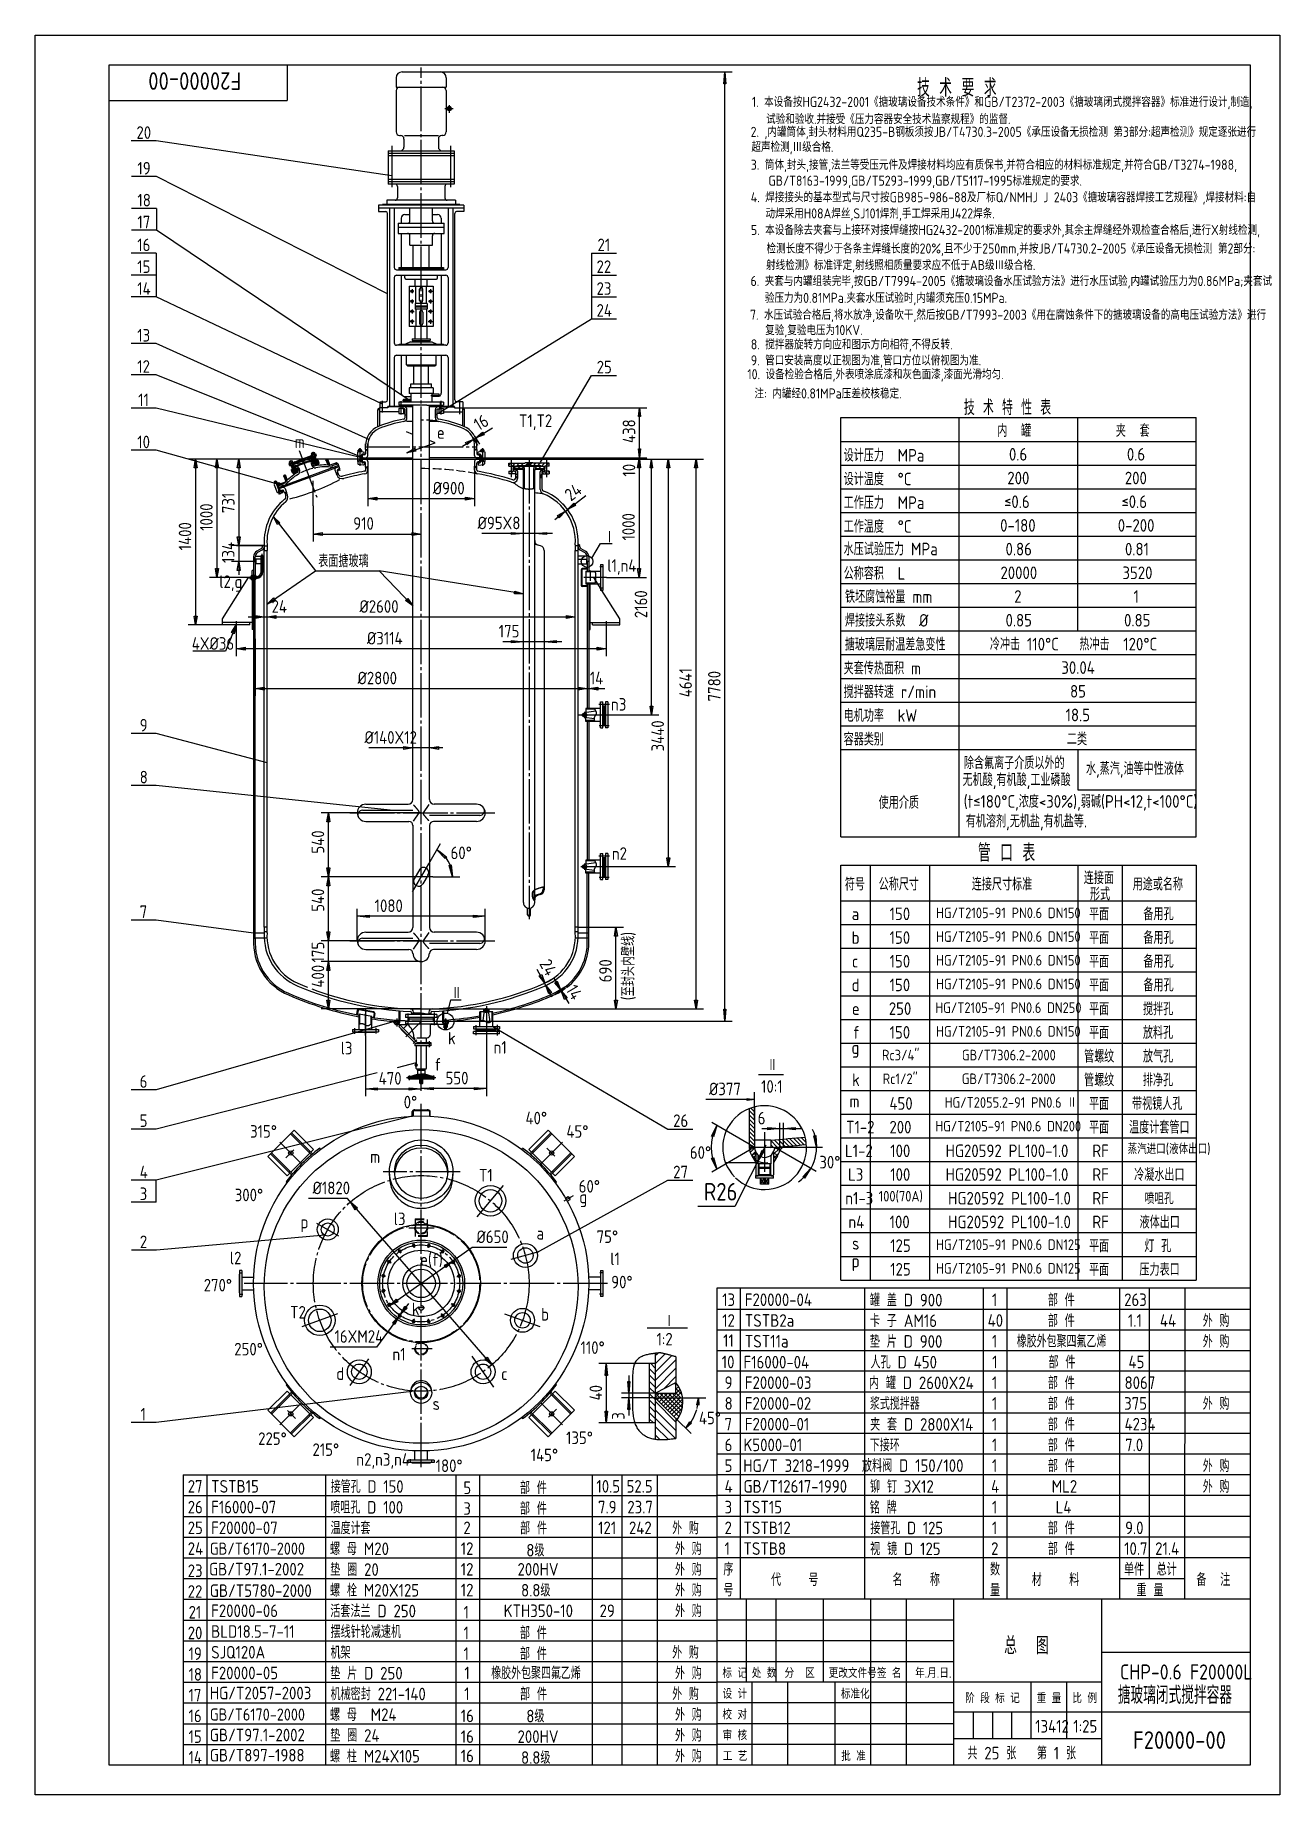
# Model space of a CAD drawing. Extents: x 1561 to 67467, y -57370 to 65913.
# Drawn here: x 1561 to 1981, y -56 to 538 of the extents above; entities that cross this region are included whole.
import ezdxf

# ---------------------------------------------------------------- set-up
doc = ezdxf.new("R2010")
doc.units = 0
doc.linetypes.add('DASHDOT', pattern=[18, 15, -1, 1, -1])
doc.linetypes.add('DASHED', pattern=[4, 3, -1])
doc.layers.get('0').update_dxf_attribs({"linetype": 'DASHDOT'})
for name, color, linetype in [('1', 7, 'CONTINUOUS'), ('16', 7, 'CONTINUOUS'), ('2', 3, 'CONTINUOUS'), ('4', 2, 'DASHED'), ('9', 7, 'CONTINUOUS'), ('97', 1, 'CONTINUOUS')]:
    doc.layers.add(name, color=color, linetype=linetype)
doc.styles.get("Standard").update_dxf_attribs({"font": 'gbenor.shx', "bigfont": 'gbcbig.shx'})
doc.dimstyles.get("Standard").update_dxf_attribs({"dimtxt": 3.5, "dimasz": 4, "dimexe": 2, "dimexo": 0, "dimgap": 1, "dimtad": 1, "dimtoh": 1, "dimdec": 4, "dimzin": 0, "dimdsep": 46, "dimtxsty": 'Standard', "dimcen": 0, "dimadec": 0, "dimazin": 0, "dimtfac": 1, "dimtdec": 4, "dimtmove": 0, "dimatfit": 0, "dimfxl": 1, "dimtolj": 1, "dimtzin": 0, "dimarcsym": 0})

msp = doc.modelspace()

# ---------------------------------------------------------------- texts
at = {"layer": '2', "width": 65536, "attachment_point": 7}
for s, insert, char_height, rotation in [('F20000-00', (1630.15439, 525.79645), 5.95, 180), ('(至封头内壁线)', (1763.26241, 212.50026), 4.25, 90)]:
    msp.add_mtext(s, dxfattribs=dict(at, insert=insert, char_height=char_height, rotation=rotation))
for s, insert, char_height in [('技 术 要 求', (1858.19586, 517.55817), 5.95), ('1. 本设备按HG2432-2001《搪玻璃设备技术条件》和GB/T2372-2003《搪玻璃闭式搅拌容器》标准进行设计,制造,', (1802.44502, 513.29959), 3.4), ('试验和验收.并接受《压力容器安全技术监察规程》的监督.', (1807.27032, 508.25419), 3.4), ('2. ,内罐筒体,封头材料用Q235-B钢板须按JB/T4730.3-2005《承压设备无损检测 第3部分:超声检测》规定逐张进行', (1802.03971, 503.17582), 3.4), ('超声检测,Ⅲ级合格.', (1802.29371, 498.09462), 3.4), ('3. 筒体,封头,接管,法兰等受压元件及焊接材料均应有质保书,并符合相应的材料标准规定,并符合GB/T3274-1988,', (1802.09302, 492.07859), 3.4), ('GB/T8163-1999,GB/T5293-1999,GB/T5117-1995标准规定的要求.', (1808.03102, 486.67859), 3.4), ('4. 焊接接头的基本型式与尺寸按GB985-986-88及厂标Q/NMHJ J 2403《搪玻璃容器焊接工艺规程》,焊接材料:自', (1802.08302, 481.10959), 3.4), ('动焊采用H08A焊丝,SJ101焊剂,手工焊采用J422焊条.', (1807.04602, 475.62859), 3.4), ('5. 本设备除去夹套与上接环对接焊缝按HG2432-2001标准规定的要求外,其余主焊缝经外观检查合格后,进行X射线检测,', (1802.14102, 470.06559), 3.4), ('检测长度不得少于各条主焊缝长度的20%,且不少于250mm,并按JB/T4730.2-2005《承压设备无损检测 第2部分:', (1807.39102, 463.80059), 3.4), ('6. 夹套与内罐组装完毕,按GB/T7994-2005《搪玻璃设备水压试验方法》进行水压试验,内罐试验压力为0.86MPa;夹套试', (1802.00302, 452.83259), 3.4), ('射线检测》标准评定,射线照相质量要求应不低于AB级Ⅲ级合格.', (1807.23602, 458.20159), 3.4), ('验压力为0.81MPa.夹套水压试验时,内罐须充压0.15MPa.', (1806.83102, 447.12859), 3.4), ('7. 水压试验合格后,将水放净,设备吹干,然后按GB/T7993-2003《用在腐蚀条件下的搪玻璃设备的高电压试验方法》进行', (1801.82302, 441.42359), 3.4), ('复验,复验电压为10KV.', (1806.94602, 436.25959), 3.4), ('8. 搅拌器旋转方向应和图示方向相符,不得反转.', (1802.09302, 431.42059), 3.4), ('9. 管口安装高度以正视图为准,管口方位以俯视图为准.', (1802.09302, 426.03259), 3.4), ('10. 设备检验合格后,外表喷涂底漆和灰色面漆,漆面光滑均匀.', (1800.93302, 421.36359), 3.4), ('注: 内罐经0.81MPa压差校核稳定.', (1803.33365, 415.63606), 3.4), ('T1,T2', (1723.86557, 405.03173), 4.25), ('技 术 特 性 表', (1874.00138, 410.05401), 5.1), ('e', (1696.15237, 402.04853), 4.25), ('内  罐', (1885.28029, 402.68511), 4.25), ('夹  套', (1925.28029, 402.68511), 4.25), ('m', (1648.18317, 398.92333), 4.25), ('设计压力  MPa', (1833.42498, 394.33011), 4.25), ('0.6', (1889.21276, 394.68261), 4.25), ('0.6', (1929.00701, 394.68511), 4.25), ('设计温度  %%dC', (1833.42498, 386.33011), 4.25), ('200', (1888.66424, 386.68261), 4.25), ('200', (1928.32342, 386.68511), 4.25), ('工作压力  MPa', (1833.42498, 378.33011), 4.25), ('≤0.6', (1887.55979, 378.68261), 4.25), ('≤0.6', (1927.16131, 378.68511), 4.25), ('工作温度  %%dC', (1833.42498, 370.33011), 4.25), ('0-180', (1886.23707, 370.68261), 4.25), ('0-200', (1925.92853, 370.68261), 4.25), ('Ⅰ', (1752.70445, 366.72599), 4.25), ('表面搪玻璃', (1656.13081, 358.69106), 4.25), ('水压试验压力 MPa', (1833.42498, 362.68511), 4.25), ('0.86', (1888.05059, 362.68261), 4.25), ('0.81', (1928.35913, 362.68261), 4.25), ('l1,n4', (1753.67557, 356.13493), 4.25), ('公称容积  L', (1833.42498, 354.49111), 4.25), ('20000', (1886.33992, 354.68261), 4.25), ('3520', (1927.50208, 354.68261), 4.25), ('l2,g', (1622.73557, 350.40333), 4.25), ('铁坯腐蚀裕量 mm', (1833.87647, 346.59573), 4.25), ('2', (1890.98856, 346.68261), 4.25), ('1', (1931.26282, 346.68261), 4.25), ('焊接接头系数  %%c', (1833.87647, 338.61526), 4.25), ('0.85', (1888.05059, 338.68261), 4.25), ('0.85', (1928.05059, 338.68261), 4.25), ('4X%%c36', (1613.44804, 330.8213), 4.25), ('搪玻璃层耐温差急变性', (1833.82498, 330.49111), 4.25), ('冷冲击 110%%dC   热冲击  120%%dC', (1882.77917, 330.59573), 4.25), ('夹套传热面积 m', (1833.42498, 322.49111), 4.25), ('30.04', (1906.88843, 322.68261), 4.25), ('搅拌器转速 r/min', (1833.42498, 314.49111), 4.25), ('85', (1909.8264, 314.68261), 4.25), ('n3', (1754.92517, 310.28213), 4.25), ('电机功率  kW', (1833.42498, 306.49111), 4.25), ('18.5', (1908.32485, 306.68261), 4.25), ('容器类别', (1833.42498, 298.49111), 4.25), ('二类', (1908.76153, 298.59573), 4.25), ('除含氟离子介质以外的', (1873.99998, 290.48691), 4.25), ('水,蒸汽,油等中性液体', (1915.19198, 287.60971), 4.25), ('无机酸,有机酸,工业磷酸', (1873.55158, 283.83231), 4.25), ('使用介质', (1845.24498, 277.11961), 4.25), ('(t≤180%%dC,浓度<30%),弱碱(PH<12,t<100%%dC)', (1873.92438, 276.51731), 4.25), ('有机溶剂,无机盐,有机盐等.', (1874.63518, 269.87451), 4.25), ('n2', (1755.21597, 259.92173), 4.25), ('管 口 表', (1878.73717, 259.30218), 5.95), ('连接面', (1914.46517, 251.69948), 4.25), ('符号', (1833.83817, 249.56148), 4.25), ('公称尺寸', (1845.24817, 249.56148), 4.25), ('连接尺寸标准', (1876.65817, 249.56148), 4.25), ('形式', (1916.55117, 246.22348), 4.25), ('用途或名称', (1930.95317, 249.56148), 4.25), ('150', (1848.94168, 239.55898), 4.25), ('HG/T2105-91 PN0.6 DN150', (1864.6343, 240.22188), 3.57), ('平面', (1916.23533, 239.4721), 4.25), ('备用孔', (1934.57257, 239.49163), 4.25), ('a', (1836.12934, 239.56148), 4.25), ('b', (1836.12934, 231.56148), 4.25), ('150', (1848.94168, 231.55898), 4.25), ('HG/T2105-91 PN0.6 DN150', (1864.6343, 232.22188), 3.57), ('平面', (1916.23533, 231.4721), 4.25), ('备用孔', (1934.57257, 231.49163), 4.25), ('c', (1836.1977, 223.56148), 4.25), ('150', (1848.94168, 223.55898), 4.25), ('HG/T2105-91 PN0.6 DN150', (1864.6343, 224.22188), 3.57), ('平面', (1916.23533, 223.4721), 4.25), ('备用孔', (1934.57257, 223.49163), 4.25), ('d', (1836.12934, 215.56148), 4.25), ('150', (1848.94168, 215.55898), 4.25), ('HG/T2105-91 PN0.6 DN150', (1864.6343, 216.22188), 3.57), ('平面', (1916.23533, 215.4721), 4.25), ('备用孔', (1934.57257, 215.49163), 4.25), ('Ⅱ', (1701.10821, 212.87027), 4.25), ('e', (1836.1977, 207.56148), 4.25), ('250', (1848.66742, 207.55898), 4.25), ('HG/T2105-91 PN0.6 DN250', (1864.37512, 208.22188), 3.57), ('平面', (1916.23533, 207.4721), 4.25), ('搅拌孔', (1934.44034, 207.45257), 4.25), ('f', (1836.54026, 199.55898), 4.25), ('150', (1848.94168, 199.55898), 4.25), ('HG/T2105-91 PN0.6 DN150', (1864.6343, 200.22188), 3.57), ('平面', (1916.23533, 199.4721), 4.25), ('放料孔', (1934.41095, 199.4721), 4.25), ('l3', (1663.70757, 194.23813), 4.25), ('k', (1699.89997, 197.59373), 4.25), ('n1', (1715.30477, 194.47893), 4.25), ('g', (1836.06031, 193.12148), 4.25), ('Rc3/4"', (1846.3405, 192.22188), 3.57), ('管螺纹', (1914.54318, 191.4721), 4.25), ('放气孔', (1934.42565, 191.4721), 4.25), ('f', (1695.34077, 188.72213), 4.25), ('Ⅱ', (1807.71151, 188.51238), 4.25), ('GB/T7306.2-2000', (1873.33109, 192.22188), 3.57), ('10:1', (1805.55819, 181.28024), 4.25), ('k', (1836.26606, 183.55898), 4.25), ('Rc1/2"', (1846.59967, 184.22188), 3.57), ('GB/T7306.2-2000', (1873.2888, 184.22188), 3.57), ('管螺纹', (1914.54318, 183.4721), 4.25), ('排净孔', (1934.38157, 183.4721), 4.25), ('0%%d', (1684.96121, 176.01986), 4.25), ('m', (1835.37738, 176.34023), 4.25), ('450', (1848.87348, 175.55898), 4.25), ('HG/T2055.2-91 PN0.6 Ⅱ', (1867.53149, 176.22188), 3.57), ('平面', (1916.23533, 175.4721), 4.25), ('带视镜人孔', (1930.7475, 175.49163), 4.25), ('40%%d', (1726.06841, 170.63146), 4.25), ('315%%d', (1633.12801, 166.11986), 4.25), ('45%%d', (1739.86361, 166.09586), 4.25), ('T1-2', (1834.23304, 167.55898), 4.25), ('200', (1848.87348, 167.55898), 4.25), ('HG/T2105-91 PN0.6 DN200', (1864.37512, 168.22188), 3.57), ('平面', (1916.23533, 167.4721), 4.25), ('温度计套管口', (1929.7475, 167.49163), 4.25), ('m', (1673.61441, 157.58185), 4.25), ('L1-2', (1833.87354, 159.55898), 4.25), ('100', (1849.14692, 159.55898), 4.25), ('HG20592 PL100-1.0', (1867.83431, 159.55898), 4.25), ('RF', (1917.32959, 159.55898), 4.25), ('蒸汽进口(液体出口)', (1929.25949, 160.22188), 3.57), ('T1', (1710.35241, 151.32145), 4.25), ('L3', (1834.89887, 151.55898), 4.25), ('100', (1849.14692, 151.55898), 4.25), ('HG20592 PL100-1.0', (1867.83431, 151.55898), 4.25), ('RF', (1917.32959, 151.55898), 4.25), ('冷凝水出口', (1931.46137, 151.49163), 4.25), ('300%%d', (1627.94401, 144.65146), 4.25), ('60%%d', (1744.02121, 147.57626), 4.25), ('100(70A)', (1845.25198, 144.22188), 3.57), ('g', (1744.23037, 142.68561), 4.25), ('n1-3', (1833.97438, 143.55898), 4.25), ('HG20592 PL100-1.0', (1868.67579, 143.55898), 4.25), ('RF', (1917.32959, 143.55898), 4.25), ('喷咀孔', (1935.01557, 143.73104), 3.825), ('p', (1650.12601, 134.26385), 4.25), ('l3', (1681.61481, 136.59265), 4.25), ('n4', (1835.03559, 135.55898), 4.25), ('100', (1848.94168, 135.55898), 4.25), ('HG20592 PL100-1.0', (1868.67579, 135.55898), 4.25), ('RF', (1917.32959, 135.55898), 4.25), ('液体出口', (1933.29242, 135.4721), 4.25), ('a', (1729.76841, 131.74386), 4.25), ('75%%d', (1750.06841, 130.56826), 4.25), ('s', (1836.26606, 128.34023), 4.25), ('125', (1849.14692, 127.55898), 4.25), ('HG/T2105-91 PN0.6 DN125', (1864.6343, 128.22188), 3.57), ('平面', (1916.23533, 127.4721), 4.25), ('灯 孔', (1934.89399, 127.49601), 4.25), ('l2', (1626.30201, 123.36905), 4.25), ('e(f)', (1690.51339, 122.46943), 4.25), ('l1', (1754.66521, 123.10505), 4.25), ('p', (1836.12934, 121.12148), 4.25), ('90%%d', (1754.98201, 115.26146), 4.25), ('125', (1849.14692, 119.55898), 4.25), ('HG/T2105-91 PN0.6 DN125', (1864.6343, 120.22188), 3.57), ('平面', (1916.23533, 119.4721), 4.25), ('压力表口', (1933.23383, 119.4721), 4.25), ('270%%d', (1617.46801, 114.21106), 4.25), ('13', (1792.42027, 109.28623), 4.25), ('F20000-04', (1800.07776, 109.28545), 4.25), ('罐 盖 D 900', (1842.30305, 109.17904), 4.25), ('1', (1883.46448, 109.28545), 4.25), ('部 件', (1902.31618, 109.19857), 4.25), ('263', (1928.08119, 109.28545), 4.25), ('T2', (1646.62981, 105.06785), 4.25), ('k', (1687.72157, 106.16961), 4.25), ('b', (1731.32681, 104.38506), 4.25), ('Ⅰ', (1772.85702, 102.1526), 4.25), ('12', (1792.43422, 102.28545), 4.25), ('TSTB2a', (1800.07704, 102.28545), 4.25), ('卡 子 AM16', (1842.30232, 102.19857), 4.25), ('40', (1882.02734, 102.28545), 4.25), ('部 件', (1902.31546, 102.19857), 4.25), ('1.1', (1929.35994, 102.28545), 4.25), ('44', (1940.16493, 102.28545), 4.25), ('外 购', (1954.61778, 102.24967), 4.197795), ('250%%d', (1627.77281, 92.60986), 4.25), ('n1', (1681.16601, 90.90825), 4.25), ('110%%d', (1744.62361, 93.11953), 4.25), ('1:2', (1770.26915, 95.97082), 4.25), ('11', (1792.73682, 95.51623), 4.25), ('TST11a', (1800.07632, 95.28545), 4.25), ('垫 片 D 900', (1842.27222, 95.19857), 4.25), ('1', (1883.46304, 95.28545), 4.25), ('橡胶外包聚四氟乙烯', (1891.84895, 95.24967), 4.197795), ('外 购', (1954.61706, 95.24967), 4.197795), ('10', (1792.29185, 88.28545), 4.25), ('F16000-04', (1799.62411, 88.22095), 4.25), ('人孔 D 450', (1842.47711, 88.20906), 4.26496), ('1', (1883.53072, 88.28545), 4.25), ('部 件', (1902.54635, 88.19857), 4.25), ('45', (1929.54747, 88.28545), 4.25), ('d', (1662.20004, 84.36172), 4.25), ('c', (1717.82081, 84.29866), 4.25), ('9', (1793.24899, 81.28795), 4.25), ('F20000-03', (1800.07488, 81.28545), 4.25), ('内 罐 D 2600X24', (1841.97693, 81.2181), 4.25), ('1', (1883.46159, 81.28545), 4.25), ('部 件', (1902.31329, 81.19857), 4.25), ('8067', (1928.22336, 81.28545), 4.25), ('8', (1793.24899, 74.28795), 4.25), ('F20000-02', (1800.07416, 74.28545), 4.25), ('浆式搅拌器', (1842.30341, 74.24967), 4.197795), ('1', (1883.46087, 74.28545), 4.25), ('部 件', (1902.31257, 74.19857), 4.25), ('375', (1928.07717, 74.28545), 4.25), ('外 购', (1954.6149, 74.24967), 4.197795), ('s', (1694.70201, 74.22105), 4.25), ('7', (1793.24899, 67.28795), 4.25), ('F20000-01', (1800.07343, 67.28545), 4.25), ('夹 套 D 2800X14', (1842.35749, 67.19857), 4.25), ('1', (1883.46015, 67.28545), 4.25), ('部 件', (1902.31185, 67.19857), 4.25), ('4234', (1928.22192, 67.28545), 4.25), ('225%%d', (1635.84241, 62.39946), 4.25), ('135%%d', (1739.75401, 62.68626), 4.25), ('215%%d', (1654.17081, 58.67386), 4.25), ('n2,n3,n4', (1668.99481, 54.37555), 4.25), ('145%%d', (1727.82041, 56.90026), 4.25), ('6', (1793.24899, 60.28795), 4.25), ('K5000-01', (1799.62123, 60.28795), 4.25), ('下接环', (1842.27294, 60.24967), 4.197795), ('1', (1883.45943, 60.28545), 4.25), ('部 件', (1902.31113, 60.19857), 4.25), ('7.0', (1928.40918, 60.28545), 4.25), ('180%%d', (1695.74251, 53.25377), 4.25), ('5', (1793.24899, 53.28795), 4.25), ('HG/T 3218-1999', (1799.54061, 53.28546), 4.25), ('放料阀 D 150/100', (1839.62051, 53.28795), 4.25), ('1', (1883.45871, 53.28545), 4.25), ('部 件', (1902.31041, 53.19857), 4.25), ('外 购', (1954.61273, 53.24967), 4.197795), ('27', (1612.07425, 46.29202), 4.25), ('TSTB15', (1619.98667, 46.29202), 4.25), ('接管孔 D 150', (1660.36105, 46.25624), 4.197795), ('5', (1705.09877, 45.81045), 4.25), ('部 件', (1724.16785, 45.81295), 4.25), ('10.5', (1749.99249, 46.29202), 4.25), ('52.5', (1760.1608, 46.29202), 4.25), ('4', (1793.24899, 46.28795), 4.25), ('GB/T12617-1990', (1799.61906, 46.28795), 4.25), ('铆 钉 3X12', (1842.32594, 46.2181), 4.25), ('4', (1883.18373, 46.28545), 4.25), ('ML2', (1903.61943, 46.28545), 4.25), ('外 购', (1954.61201, 46.24967), 4.197795), ('26', (1612.07425, 39.29045), 4.25), ('F16000-07', (1619.98667, 39.29202), 4.25), ('喷咀孔 D 100', (1660.18414, 39.21665), 4.231111), ('3', (1705.09877, 38.81045), 4.25), ('部 件', (1724.16785, 38.81295), 4.25), ('7.9', (1750.52738, 39.29202), 4.25), ('23.7', (1760.43363, 39.29202), 4.25), ('3', (1793.24899, 39.28795), 4.25), ('TST15', (1799.61906, 39.28795), 4.25), ('铭 牌', (1842.20768, 39.17904), 4.25), ('1', (1883.45726, 39.28545), 4.25), ('L4', (1904.95228, 39.28545), 4.25), ('25', (1612.07425, 32.29045), 4.25), ('F20000-07', (1619.98831, 32.29202), 4.25), ('温度计套', (1660.303, 32.25624), 4.197795), ('2', (1705.09877, 32.29202), 4.25), ('部 件', (1724.22473, 32.20515), 4.25), ('121', (1750.56156, 32.29202), 4.25), ('242', (1760.9805, 32.29202), 4.25), ('外 购', (1775.5729, 32.25624), 4.197795), ('2', (1793.24899, 32.28795), 4.25), ('TSTB12', (1799.61834, 32.28795), 4.25), ('接管孔 D 125', (1842.4442, 32.24967), 4.197795), ('1', (1883.45654, 32.28545), 4.25), ('部 件', (1902.30824, 32.19857), 4.25), ('9.0', (1928.40619, 32.28545), 4.25), ('螺 母 M20', (1660.09442, 25.22468), 4.25), ('外 购', (1776.52741, 25.25624), 4.197795), ('视 镜 D 125', (1842.38254, 25.19857), 4.25), ('部 件', (1902.30752, 25.19857), 4.25), ('24', (1612.07425, 25.29045), 4.25), ('GB/T6170-2000', (1619.53519, 25.34855), 4.08), ('12', (1704.21087, 25.29202), 4.25), ('8级', (1726.33316, 24.72795), 4.25), ('1', (1793.24899, 25.28795), 4.25), ('TSTB8', (1799.61762, 25.28795), 4.25), ('2', (1883.18156, 25.28545), 4.25), ('10.7', (1928.07497, 25.28545), 4.25), ('21.4', (1938.5518, 25.28545), 4.25), ('23', (1612.07425, 17.80887), 4.25), ('GB/T97.1-2002', (1619.26759, 18.34815), 4.25), ('垫 圈 20', (1660.18257, 18.20515), 4.25), ('12', (1704.21087, 18.29202), 4.25), ('200HV', (1723.38156, 18.29202), 4.25), ('外 购', (1776.52741, 18.25624), 4.197795), ('序', (1792.82118, 18.28795), 4.25), ('代    号', (1808.9168, 14.78795), 4.25), ('名    称', (1849.9168, 14.78795), 4.25), ('数', (1882.82118, 18.28795), 4.25), ('材    料', (1896.9168, 14.78795), 4.25), ('单件', (1928.02618, 18.28795), 4.25), ('总计', (1939.02618, 18.28795), 4.25), ('备  注', (1952.47149, 14.78795), 4.25), ('22', (1612.07425, 10.80887), 4.25), ('GB/T5780-2000', (1619.53519, 11.08055), 4.25), ('螺 栓 M20X125', (1660.09442, 11.20515), 4.25), ('12', (1704.21087, 11.29202), 4.25), ('8.8级', (1724.55736, 11.20952), 4.25), ('外 购', (1776.52741, 11.25624), 4.197795), ('号', (1792.82118, 11.28795), 4.25), ('量', (1882.82118, 11.28795), 4.25), ('重 量', (1932.24883, 11.28795), 4.25), ('21', (1612.38187, 3.80887), 4.25), ('F20000-06', (1619.98667, 4.29202), 4.25), ('活套法兰 D 250', (1660.18257, 4.20515), 4.25), ('1', (1705.168, 3.81295), 4.25), ('KTH350-10', (1718.69863, 4.29202), 4.25), ('29', (1751.07425, 4.29202), 4.25), ('外 购', (1776.52741, 4.25624), 4.197795), ('20', (1612.07425, -3.19113), 4.25), ('BLD18.5-7-11', (1619.98667, -2.70798), 4.25), ('摆线针轮减速机', (1660.27073, -2.79485), 4.25), ('1', (1705.168, -3.18705), 4.25), ('部 件', (1724.16785, -3.18705), 4.25), ('SJQ120A', (1619.98667, -9.70798), 4.25), ('机架', (1660.2719, -9.78335), 4.231111), ('1', (1705.168, -10.18705), 4.25), ('部 件', (1724.16785, -10.18705), 4.25), ('外 购', (1775.57148, -9.74376), 4.197795), ('总  图', (1887.59775, -8.30483), 5.95), ('19', (1612.34769, -10.19113), 4.25), ('CHP-0.6 F20000L', (1926.68532, -16.785), 5.1), ('18', (1612.34769, -17.19113), 4.25), ('F20000-05', (1619.98831, -16.70798), 4.25), ('垫 片 D 250', (1660.18363, -16.79485), 4.25), ('1', (1705.44144, -16.70798), 4.25), ('橡胶外包聚四氟乙烯', (1714.48795, -16.74376), 4.197795), ('外 购', (1776.52741, -16.74376), 4.197795), ('标 记', (1792.51761, -16.2473), 3.4), ('处 数', (1802.4244, -16.26293), 3.4), ('分  区', (1813.49423, -16.26293), 3.4), ('更改文件号', (1828.41704, -16.27855), 3.4), ('签 名', (1844.65048, -16.26293), 3.4), ('年.月.日.', (1857.5333, -16.23168), 3.4), ('17', (1612.34769, -24.1927), 4.25), ('HG/T2057-2003', (1619.53519, -23.47945), 4.25), ('机械密封 221-140', (1660.27073, -23.79485), 4.25), ('1', (1705.37303, -23.70955), 4.25), ('部 件', (1724.22473, -23.79643), 4.25), ('外 购', (1775.57145, -23.74533), 4.197795), ('设 计', (1792.58017, -23.27855), 3.4), ('标准化', (1832.49257, -23.29418), 3.4), ('阶 段 标 记', (1874.43173, -24.7473), 3.4), ('重 量', (1898.55673, -24.76293), 3.4), ('比 例', (1910.61533, -24.75943), 3.4), ('搪玻璃闭式搅拌容器', (1925.94052, -25.02865), 5.95), ('16', (1612.34769, -31.1927), 4.25), ('GB/T6170-2000', (1619.53519, -30.64943), 4.08), ('螺 母  M24', (1660.09442, -30.77532), 4.25), ('16', (1704.21087, -31.19113), 4.25), ('8级', (1726.33316, -31.27363), 4.25), ('外 购', (1776.52741, -30.74376), 4.197795), ('校 对', (1792.52158, -30.27855), 3.4), ('15', (1612.34769, -38.1927), 4.25), ('GB/T97.1-2002', (1619.53519, -37.64943), 4.25), ('垫 圈 24', (1660.18257, -37.79485), 4.25), ('16', (1704.21087, -38.19113), 4.25), ('200HV', (1723.38156, -38.19113), 4.25), ('外 购', (1776.52741, -37.74376), 4.197795), ('审 核', (1792.55673, -37.27855), 3.4), ('13412', (1898.06616, -34.70955), 4.25), ('1:25', (1910.91611, -34.70955), 4.25), ('F20000-00', (1931.06064, -40.21055), 5.95), ('14', (1612.34769, -45.1927), 4.25), ('GB/T897-1988', (1619.53519, -44.46943), 4.25), ('螺 柱 M24X105', (1660.09442, -44.81517), 4.25), ('16', (1704.21087, -44.70955), 4.25), ('8.8级', (1724.55736, -45.27363), 4.25), ('外 购', (1776.52741, -44.74533), 4.197795), ('工 艺', (1792.63877, -44.27855), 3.4), ('批 准', (1832.59189, -44.29418), 3.4), ('共 25 张   第 1 张', (1875.19248, -43.7769), 4.25)]:
    msp.add_mtext(s, dxfattribs=dict(at, insert=insert, char_height=char_height))

# ---------------------------------------------------------------- blocks, each defined once
blk = doc.blocks.new('Cadt1')
at = {"layer": '2'}
for p, q in [((1687.62, 208.12), (1687.64, 208.12, 1)), ((1687.64, 208.12), (1687.66, 208.13)), ((1687.66, 208.13), (1687.68, 208.13)), ((1687.68, 208.13), (1687.7, 208.13)), ((1687.7, 208.13), (1687.73, 208.14)), ((1687.73, 208.14), (1687.76, 208.14)), ((1687.76, 208.14), (1687.79, 208.14)), ((1687.79, 208.14), (1687.82, 208.15)), ((1687.82, 208.15), (1687.86, 208.15)), ((1687.86, 208.15), (1687.89, 208.16)), ((1687.89, 208.16), (1687.92, 208.16)), ((1687.92, 208.16), (1687.96, 208.17)), ((1687.96, 208.17), (1687.99, 208.17)), ((1687.99, 208.17), (1688.03, 208.18)), ((1688.03, 208.18), (1688.07, 208.18)), ((1688.07, 208.18), (1688.11, 208.18)), ((1688.11, 208.18), (1688.15, 208.19)), ((1688.15, 208.19), (1688.19, 208.19)), ((1688.19, 208.19), (1688.23, 208.2)), ((1688.23, 208.2), (1688.27, 208.2)), ((1688.27, 208.2), (1688.31, 208.21)), ((1688.31, 208.21), (1688.36, 208.21)), ((1688.36, 208.21), (1688.4, 208.22)), ((1688.4, 208.22), (1688.44, 208.22)), ((1688.44, 208.22), (1688.49, 208.23)), ((1688.49, 208.23), (1688.53, 208.23)), ((1688.53, 208.23), (1688.58, 208.24)), ((1688.58, 208.24), (1688.62, 208.24)), ((1688.62, 208.24), (1688.67, 208.25)), ((1688.67, 208.25), (1688.71, 208.25)), ((1688.71, 208.25), (1688.76, 208.25)), ((1688.76, 208.25), (1688.81, 208.26)), ((1688.81, 208.26), (1688.85, 208.26)), ((1688.85, 208.26), (1688.9, 208.26)), ((1688.9, 208.26), (1688.95, 208.27)), ((1688.95, 208.27), (1689, 208.27)), ((1689, 208.27), (1689.04, 208.27)), ((1689.04, 208.27), (1689.09, 208.28)), ((1689.09, 208.28), (1689.14, 208.28)), ((1689.14, 208.28), (1689.18, 208.28)), ((1689.18, 208.28), (1689.23, 208.28)), ((1689.23, 208.28), (1689.28, 208.29)), ((1689.28, 208.29), (1689.33, 208.29)), ((1689.33, 208.29), (1689.37, 208.29)), ((1689.37, 208.29), (1689.42, 208.29)), ((1689.42, 208.29), (1689.47, 208.29)), ((1689.47, 208.29), (1689.51, 208.29)), ((1689.51, 208.29), (1689.56, 208.29)), ((1689.56, 208.29), (1689.61, 208.3)), ((1689.61, 208.3), (1689.65, 208.3)), ((1689.65, 208.3), (1689.7, 208.3)), ((1689.7, 208.3), (1689.74, 208.3)), ((1689.74, 208.3), (1689.79, 208.3)), ((1689.79, 208.3), (1689.83, 208.29)), ((1689.83, 208.29), (1689.88, 208.29)), ((1689.88, 208.29), (1689.92, 208.29)), ((1689.92, 208.29), (1689.97, 208.29)), ((1689.97, 208.29), (1690.01, 208.29)), ((1690.01, 208.29), (1690.06, 208.29)), ((1690.06, 208.29), (1690.1, 208.29)), ((1690.1, 208.29), (1690.15, 208.28)), ((1690.15, 208.28), (1690.19, 208.28)), ((1690.19, 208.28), (1690.23, 208.28)), ((1690.23, 208.28), (1690.28, 208.28)), ((1690.28, 208.28), (1690.32, 208.27)), ((1690.32, 208.27), (1690.36, 208.27)), ((1690.36, 208.27), (1690.4, 208.27)), ((1690.4, 208.27), (1690.45, 208.26)), ((1690.45, 208.26), (1690.49, 208.26)), ((1690.49, 208.26), (1690.53, 208.26)), ((1690.53, 208.26), (1690.57, 208.25)), ((1690.57, 208.25), (1690.61, 208.25)), ((1690.61, 208.25), (1690.65, 208.25)), ((1690.65, 208.25), (1690.69, 208.24)), ((1690.69, 208.24), (1690.73, 208.24)), ((1690.73, 208.24), (1690.77, 208.23)), ((1690.77, 208.23), (1690.81, 208.23)), ((1690.81, 208.23), (1690.85, 208.22)), ((1690.85, 208.22), (1690.89, 208.22)), ((1690.89, 208.22), (1690.93, 208.21)), ((1690.93, 208.21), (1690.97, 208.21)), ((1690.97, 208.21), (1691.01, 208.2)), ((1691.01, 208.2), (1691.04, 208.2)), ((1691.04, 208.2), (1691.08, 208.19)), ((1691.08, 208.19), (1691.12, 208.19)), ((1691.12, 208.19), (1691.15, 208.18)), ((1691.15, 208.18), (1691.19, 208.18)), ((1691.19, 208.18), (1691.23, 208.17)), ((1691.23, 208.17), (1691.26, 208.16)), ((1691.26, 208.16), (1691.3, 208.16)), ((1691.3, 208.16), (1691.33, 208.15)), ((1691.33, 208.15), (1691.37, 208.15)), ((1691.37, 208.15), (1691.4, 208.14)), ((1691.4, 208.14), (1691.43, 208.14)), ((1691.43, 208.14), (1691.47, 208.13)), ((1691.47, 208.13), (1691.5, 208.12)), ((1691.5, 208.12), (1691.53, 208.12)), ((1691.53, 208.12), (1691.56, 208.11)), ((1691.56, 208.11), (1691.59, 208.11)), ((1691.59, 208.11), (1691.63, 208.1)), ((1691.63, 208.1), (1691.66, 208.09)), ((1691.66, 208.09), (1691.69, 208.09)), ((1691.69, 208.09), (1691.72, 208.08)), ((1691.72, 208.08), (1691.75, 208.08)), ((1691.75, 208.08), (1691.78, 208.07)), ((1691.78, 208.07), (1691.8, 208.07)), ((1691.8, 208.07), (1691.83, 208.06)), ((1691.83, 208.06), (1691.86, 208.05)), ((1691.86, 208.05), (1691.89, 208.05)), ((1691.89, 208.05), (1691.91, 208.04)), ((1691.91, 208.04), (1691.94, 208.04)), ((1691.94, 208.04), (1691.97, 208.03)), ((1691.97, 208.03), (1691.99, 208.03)), ((1691.99, 208.03), (1692.02, 208.02)), ((1692.02, 208.02), (1692.04, 208.02)), ((1692.04, 208.02), (1692.07, 208.01)), ((1692.07, 208.01), (1692.09, 208.01)), ((1692.09, 208.01), (1692.12, 208)), ((1692.12, 208), (1692.14, 208)), ((1692.14, 208), (1692.16, 207.99)), ((1692.16, 207.99), (1692.19, 207.99)), ((1692.19, 207.99), (1692.21, 207.98)), ((1692.21, 207.98), (1692.23, 207.98)), ((1692.23, 207.98), (1692.26, 207.97)), ((1692.26, 207.97), (1692.28, 207.97)), ((1692.28, 207.97), (1692.3, 207.96)), ((1692.3, 207.96), (1692.32, 207.96)), ((1692.32, 207.96), (1692.34, 207.96)), ((1692.34, 207.96), (1692.36, 207.95)), ((1692.36, 207.95), (1692.39, 207.95)), ((1692.39, 207.95), (1692.41, 207.94)), ((1692.41, 207.94), (1692.43, 207.94)), ((1692.43, 207.94), (1692.45, 207.94)), ((1692.45, 207.94), (1692.47, 207.93)), ((1692.47, 207.93), (1692.49, 207.93)), ((1692.49, 207.93), (1692.51, 207.93)), ((1692.51, 207.93), (1692.53, 207.92)), ((1692.53, 207.92), (1692.55, 207.92)), ((1692.55, 207.92), (1692.57, 207.92)), ((1692.57, 207.92), (1692.59, 207.92)), ((1692.59, 207.92), (1692.61, 207.91)), ((1692.61, 207.91), (1692.63, 207.91)), ((1692.63, 207.91), (1692.66, 207.91)), ((1692.66, 207.91), (1692.68, 207.91)), ((1692.68, 207.91), (1692.7, 207.91)), ((1692.7, 207.91), (1692.72, 207.9)), ((1692.72, 207.9), (1692.74, 207.9)), ((1692.74, 207.9), (1692.76, 207.9)), ((1692.76, 207.9), (1692.78, 207.9)), ((1692.78, 207.9), (1692.81, 207.9)), ((1692.99, 207.9), (1693.01, 207.9)), ((1693.01, 207.9), (1693.04, 207.9)), ((1693.04, 207.9), (1693.06, 207.9)), ((1693.06, 207.9), (1693.09, 207.9)), ((1693.09, 207.9), (1693.11, 207.91)), ((1693.11, 207.91), (1693.14, 207.91)), ((1693.14, 207.91), (1693.16, 207.91)), ((1693.16, 207.91), (1693.18, 207.91)), ((1693.18, 207.91), (1693.21, 207.91)), ((1693.21, 207.91), (1693.23, 207.92)), ((1693.23, 207.92), (1693.26, 207.92)), ((1693.26, 207.92), (1693.28, 207.92)), ((1693.28, 207.92), (1693.31, 207.92)), ((1693.31, 207.92), (1693.33, 207.93)), ((1693.33, 207.93), (1693.36, 207.93)), ((1693.36, 207.93), (1693.38, 207.93)), ((1693.38, 207.93), (1693.41, 207.94)), ((1693.41, 207.94), (1693.43, 207.94)), ((1693.43, 207.94), (1693.46, 207.94)), ((1693.46, 207.94), (1693.49, 207.95)), ((1693.49, 207.95), (1693.51, 207.95)), ((1693.51, 207.95), (1693.54, 207.95)), ((1693.54, 207.95), (1693.57, 207.96)), ((1693.57, 207.96), (1693.59, 207.96)), ((1693.59, 207.96), (1693.62, 207.97)), ((1693.62, 207.97), (1693.65, 207.97)), ((1693.65, 207.97), (1693.68, 207.98)), ((1693.68, 207.98), (1693.71, 207.98)), ((1693.71, 207.98), (1693.74, 207.99)), ((1693.74, 207.99), (1693.77, 207.99)), ((1693.77, 207.99), (1693.8, 208)), ((1693.8, 208), (1693.83, 208.01)), ((1693.83, 208.01), (1693.86, 208.01)), ((1693.86, 208.01), (1693.89, 208.02)), ((1693.89, 208.02), (1693.92, 208.02)), ((1693.92, 208.02), (1693.95, 208.03)), ((1693.95, 208.03), (1693.98, 208.04)), ((1693.98, 208.04), (1694.01, 208.04)), ((1694.01, 208.04), (1694.04, 208.05)), ((1694.04, 208.05), (1694.06, 208.05)), ((1694.06, 208.05), (1694.08, 208.06)), ((1694.08, 208.06), (1694.1, 208.06)), ((1692.81, 207.9), (1692.83, 207.9)), ((1692.83, 207.9), (1692.85, 207.9)), ((1692.85, 207.9), (1692.87, 207.9)), ((1692.87, 207.9), (1692.9, 207.9)), ((1692.9, 207.9), (1692.92, 207.9)), ((1692.92, 207.9), (1692.94, 207.9)), ((1692.94, 207.9), (1692.97, 207.9)), ((1692.97, 207.9), (1692.99, 207.9))]:
    blk.add_line(p, q, dxfattribs=at)
blk = doc.blocks.new('Cadt2')
at = {"layer": '2'}
for p, q in [((1749.43, 310.95), (1749.42, 310.98)), ((1749.44, 310.92), (1749.43, 310.95)), ((1749.45, 310.88), (1749.44, 310.92)), ((1749.47, 310.84), (1749.45, 310.88)), ((1749.48, 310.8), (1749.47, 310.84)), ((1749.49, 310.76), (1749.48, 310.8)), ((1749.51, 310.73), (1749.49, 310.76)), ((1749.52, 310.69), (1749.51, 310.73)), ((1749.53, 310.67), (1749.52, 310.69)), ((1749.54, 310.64), (1749.53, 310.67)), ((1749.55, 310.62), (1749.54, 310.64)), ((1749.56, 310.61), (1749.55, 310.62)), ((1749.56, 310.59), (1749.56, 310.61)), ((1749.57, 310.58), (1749.56, 310.59)), ((1749.58, 310.57), (1749.57, 310.58)), ((1749.59, 310.55), (1749.58, 310.57)), ((1749.6, 310.54), (1749.59, 310.55)), ((1749.61, 310.52), (1749.6, 310.54)), ((1749.62, 310.5), (1749.61, 310.52)), ((1749.63, 310.48), (1749.62, 310.5)), ((1749.64, 310.46), (1749.63, 310.48)), ((1749.65, 310.44), (1749.64, 310.46)), ((1749.66, 310.42), (1749.65, 310.44)), ((1749.67, 310.4), (1749.66, 310.42)), ((1749.68, 310.38), (1749.67, 310.4)), ((1749.69, 310.36), (1749.68, 310.38)), ((1749.7, 310.34), (1749.69, 310.36)), ((1749.72, 310.32), (1749.7, 310.34)), ((1749.73, 310.3), (1749.72, 310.32)), ((1749.74, 310.28), (1749.73, 310.3)), ((1749.75, 310.26), (1749.74, 310.28)), ((1749.76, 310.24), (1749.75, 310.26)), ((1749.77, 310.22), (1749.76, 310.24)), ((1749.79, 310.2), (1749.77, 310.22)), ((1749.8, 310.18), (1749.79, 310.2)), ((1749.81, 310.16), (1749.8, 310.18)), ((1749.82, 310.14), (1749.81, 310.16)), ((1749.83, 310.12), (1749.82, 310.14)), ((1749.84, 310.1), (1749.83, 310.12)), ((1749.83, 308.87), (1749.85, 308.89)), ((1749.86, 310.07), (1749.84, 310.1)), ((1749.85, 308.89), (1749.86, 308.92)), ((1749.87, 310.05), (1749.86, 310.07)), ((1749.86, 308.92), (1749.88, 308.95)), ((1749.88, 310.03), (1749.87, 310.05)), ((1749.89, 310.01), (1749.88, 310.03)), ((1749.88, 308.95), (1749.89, 308.97)), ((1749.9, 309.99), (1749.89, 310.01)), ((1749.89, 308.97), (1749.9, 309)), ((1749.91, 309.97), (1749.9, 309.99)), ((1749.9, 309), (1749.92, 309.02)), ((1749.92, 309.95), (1749.91, 309.97)), ((1749.93, 309.93), (1749.92, 309.95)), ((1749.92, 309.02), (1749.93, 309.05)), ((1749.94, 309.91), (1749.93, 309.93)), ((1749.93, 309.05), (1749.94, 309.08)), ((1749.95, 309.89), (1749.94, 309.91)), ((1749.94, 309.08), (1749.95, 309.1)), ((1749.96, 309.86), (1749.95, 309.89)), ((1749.95, 309.1), (1749.96, 309.13)), ((1749.96, 309.84), (1749.96, 309.86)), ((1749.97, 309.82), (1749.96, 309.84)), ((1749.96, 309.13), (1749.97, 309.15)), ((1749.98, 309.8), (1749.97, 309.82)), ((1749.97, 309.15), (1749.98, 309.18)), ((1749.99, 309.78), (1749.98, 309.8)), ((1749.98, 309.18), (1749.99, 309.2)), ((1749.99, 309.76), (1749.99, 309.78)), ((1750, 309.74), (1749.99, 309.76)), ((1749.99, 309.23), (1750, 309.25)), ((1749.99, 309.2), (1749.99, 309.23)), ((1750.01, 309.71), (1750, 309.74)), ((1750, 309.25), (1750.01, 309.28)), ((1750.01, 309.69), (1750.01, 309.71)), ((1750.02, 309.67), (1750.01, 309.69)), ((1750.01, 309.3), (1750.02, 309.32)), ((1750.01, 309.28), (1750.01, 309.3)), ((1750.02, 309.65), (1750.02, 309.67)), ((1750.02, 309.63), (1750.02, 309.65)), ((1750.03, 309.6), (1750.02, 309.63)), ((1750.02, 309.37), (1750.03, 309.4)), ((1750.02, 309.35), (1750.02, 309.37)), ((1750.02, 309.32), (1750.02, 309.35)), ((1750.03, 309.58), (1750.03, 309.6)), ((1750.03, 309.56), (1750.03, 309.58)), ((1750.03, 309.54), (1750.03, 309.56)), ((1750.03, 309.51), (1750.03, 309.54)), ((1750.03, 309.49), (1750.03, 309.51)), ((1750.03, 309.47), (1750.03, 309.49)), ((1750.03, 309.44), (1750.03, 309.47)), ((1750.03, 309.42), (1750.03, 309.44)), ((1750.03, 309.4), (1750.03, 309.42)), ((1749.29, 307.62), (1749.3, 307.65)), ((1749.29, 307.59), (1749.29, 307.62)), ((1749.29, 307.56), (1749.29, 307.59)), ((1749.29, 307.53), (1749.29, 307.56)), ((1749.29, 307.5), (1749.29, 307.53)), ((1749.29, 307.47), (1749.29, 307.5)), ((1749.3, 307.43), (1749.29, 307.47)), ((1749.3, 307.71), (1749.31, 307.74)), ((1749.3, 307.68), (1749.3, 307.71)), ((1749.3, 307.65), (1749.3, 307.68)), ((1749.3, 307.4), (1749.3, 307.43)), ((1749.3, 307.37), (1749.3, 307.4)), ((1749.31, 307.34), (1749.3, 307.37)), ((1749.31, 307.77), (1749.32, 307.8)), ((1749.31, 307.74), (1749.31, 307.77)), ((1749.31, 307.31), (1749.31, 307.34)), ((1749.32, 307.28), (1749.31, 307.31)), ((1749.32, 307.83), (1749.33, 307.86)), ((1749.32, 307.8), (1749.32, 307.83)), ((1749.33, 307.24), (1749.32, 307.28)), ((1749.33, 307.86), (1749.34, 307.89)), ((1749.33, 307.21), (1749.33, 307.24)), ((1749.34, 307.18), (1749.33, 307.21)), ((1749.34, 307.89), (1749.35, 307.92)), ((1749.35, 307.15), (1749.34, 307.18)), ((1749.35, 307.92), (1749.36, 307.95)), ((1749.36, 307.11), (1749.35, 307.15)), ((1749.36, 307.95), (1749.37, 307.98)), ((1749.37, 307.08), (1749.36, 307.11)), ((1749.37, 307.98), (1749.38, 308.01)), ((1749.38, 307.05), (1749.37, 307.08)), ((1749.38, 308.01), (1749.39, 308.04)), ((1749.39, 307.02), (1749.38, 307.05)), ((1749.39, 308.04), (1749.4, 308.07)), ((1749.4, 306.99), (1749.39, 307.02)), ((1749.4, 308.07), (1749.41, 308.1)), ((1749.42, 306.96), (1749.4, 306.99)), ((1749.41, 308.1), (1749.43, 308.13)), ((1749.43, 306.93), (1749.42, 306.96)), ((1749.43, 308.13), (1749.44, 308.16)), ((1749.44, 306.9), (1749.43, 306.93)), ((1749.44, 308.16), (1749.45, 308.19)), ((1749.45, 306.87), (1749.44, 306.9)), ((1749.45, 308.19), (1749.47, 308.22)), ((1749.46, 306.84), (1749.45, 306.87)), ((1749.48, 306.81), (1749.46, 306.84)), ((1749.47, 308.22), (1749.48, 308.25)), ((1749.48, 308.25), (1749.5, 308.28)), ((1749.49, 306.79), (1749.48, 306.81)), ((1749.5, 306.76), (1749.49, 306.79)), ((1749.5, 308.28), (1749.51, 308.3)), ((1749.51, 306.74), (1749.5, 306.76)), ((1749.51, 308.3), (1749.53, 308.33)), ((1749.52, 306.71), (1749.51, 306.74)), ((1749.53, 306.69), (1749.52, 306.71)), ((1749.53, 308.33), (1749.54, 308.36)), ((1749.54, 306.68), (1749.53, 306.69)), ((1749.54, 308.36), (1749.56, 308.39)), ((1749.54, 306.66), (1749.54, 306.68, 1)), ((1749.56, 308.39), (1749.57, 308.42)), ((1749.57, 308.42), (1749.59, 308.45)), ((1749.59, 308.45), (1749.61, 308.48)), ((1749.61, 308.48), (1749.62, 308.51)), ((1749.62, 308.51), (1749.64, 308.53)), ((1749.64, 308.53), (1749.66, 308.56)), ((1749.66, 308.56), (1749.67, 308.59)), ((1749.67, 308.59), (1749.69, 308.62)), ((1749.69, 308.62), (1749.71, 308.65)), ((1749.71, 308.65), (1749.72, 308.68)), ((1749.72, 308.68), (1749.74, 308.7)), ((1749.74, 308.7), (1749.76, 308.73)), ((1749.76, 308.73), (1749.77, 308.76)), ((1749.77, 308.76), (1749.79, 308.78)), ((1749.79, 308.78), (1749.8, 308.81)), ((1749.8, 308.81), (1749.82, 308.84)), ((1749.82, 308.84), (1749.83, 308.87))]:
    blk.add_line(p, q, dxfattribs=at)
blk = doc.blocks.new('Cadt3')
at = {"layer": '2'}
for p, q in [((1749.29, 256.42), (1749.3, 256.45)), ((1749.29, 256.39), (1749.29, 256.42)), ((1749.29, 256.36), (1749.29, 256.39)), ((1749.29, 256.33), (1749.29, 256.36)), ((1749.29, 256.3), (1749.29, 256.33)), ((1749.29, 256.27), (1749.29, 256.3)), ((1749.3, 256.23), (1749.29, 256.27)), ((1749.3, 256.51), (1749.31, 256.54)), ((1749.3, 256.48), (1749.3, 256.51)), ((1749.3, 256.45), (1749.3, 256.48)), ((1749.3, 256.2), (1749.3, 256.23)), ((1749.3, 256.17), (1749.3, 256.2)), ((1749.31, 256.14), (1749.3, 256.17)), ((1749.31, 256.57), (1749.32, 256.6)), ((1749.31, 256.54), (1749.31, 256.57)), ((1749.31, 256.11), (1749.31, 256.14)), ((1749.32, 256.08), (1749.31, 256.11)), ((1749.32, 256.63), (1749.33, 256.66)), ((1749.32, 256.6), (1749.32, 256.63)), ((1749.33, 256.04), (1749.32, 256.08)), ((1749.33, 256.66), (1749.34, 256.69)), ((1749.33, 256.01), (1749.33, 256.04)), ((1749.34, 255.98), (1749.33, 256.01)), ((1749.34, 256.69), (1749.35, 256.72)), ((1749.35, 255.95), (1749.34, 255.98)), ((1749.35, 256.72), (1749.36, 256.75)), ((1749.36, 255.91), (1749.35, 255.95)), ((1749.36, 256.75), (1749.37, 256.78)), ((1749.37, 255.88), (1749.36, 255.91)), ((1749.37, 256.78), (1749.38, 256.81)), ((1749.38, 255.85), (1749.37, 255.88)), ((1749.38, 256.81), (1749.39, 256.84)), ((1749.39, 255.82), (1749.38, 255.85)), ((1749.39, 256.84), (1749.4, 256.87)), ((1749.4, 255.79), (1749.39, 255.82)), ((1749.4, 256.87), (1749.41, 256.9)), ((1749.42, 255.76), (1749.4, 255.79)), ((1749.41, 256.9), (1749.43, 256.93)), ((1749.43, 259.75), (1749.42, 259.78)), ((1749.43, 255.73), (1749.42, 255.76)), ((1749.44, 259.72), (1749.43, 259.75)), ((1749.43, 256.93), (1749.44, 256.96)), ((1749.44, 255.7), (1749.43, 255.73)), ((1749.45, 259.68), (1749.44, 259.72)), ((1749.44, 256.96), (1749.45, 256.99)), ((1749.45, 255.67), (1749.44, 255.7)), ((1749.47, 259.64), (1749.45, 259.68)), ((1749.45, 256.99), (1749.47, 257.02)), ((1749.46, 255.64), (1749.45, 255.67)), ((1749.48, 255.61), (1749.46, 255.64)), ((1749.48, 259.6), (1749.47, 259.64)), ((1749.47, 257.02), (1749.48, 257.05)), ((1749.49, 259.56), (1749.48, 259.6)), ((1749.48, 257.05), (1749.5, 257.08)), ((1749.49, 255.59), (1749.48, 255.61)), ((1749.51, 259.53), (1749.49, 259.56)), ((1749.5, 255.56), (1749.49, 255.59)), ((1749.5, 257.08), (1749.51, 257.1)), ((1749.51, 255.54), (1749.5, 255.56)), ((1749.52, 259.49), (1749.51, 259.53)), ((1749.51, 257.1), (1749.53, 257.13)), ((1749.52, 255.51), (1749.51, 255.54)), ((1749.53, 259.47), (1749.52, 259.49)), ((1749.53, 255.49), (1749.52, 255.51)), ((1749.54, 259.44), (1749.53, 259.47)), ((1749.53, 257.13), (1749.54, 257.16)), ((1749.54, 255.48), (1749.53, 255.49)), ((1749.55, 259.42), (1749.54, 259.44)), ((1749.54, 257.16), (1749.56, 257.19)), ((1749.54, 255.46), (1749.54, 255.48, 1)), ((1749.56, 259.41), (1749.55, 259.42)), ((1749.56, 259.39), (1749.56, 259.41)), ((1749.57, 259.38), (1749.56, 259.39)), ((1749.56, 257.19), (1749.57, 257.22)), ((1749.58, 259.37), (1749.57, 259.38)), ((1749.57, 257.22), (1749.59, 257.25)), ((1749.59, 259.35), (1749.58, 259.37)), ((1749.6, 259.34), (1749.59, 259.35)), ((1749.59, 257.25), (1749.61, 257.28)), ((1749.61, 259.32), (1749.6, 259.34)), ((1749.62, 259.3), (1749.61, 259.32)), ((1749.61, 257.28), (1749.62, 257.31)), ((1749.63, 259.28), (1749.62, 259.3)), ((1749.62, 257.31), (1749.64, 257.33)), ((1749.64, 259.26), (1749.63, 259.28)), ((1749.65, 259.24), (1749.64, 259.26)), ((1749.64, 257.33), (1749.66, 257.36)), ((1749.66, 259.22), (1749.65, 259.24)), ((1749.67, 259.2), (1749.66, 259.22)), ((1749.66, 257.36), (1749.67, 257.39)), ((1749.68, 259.18), (1749.67, 259.2)), ((1749.67, 257.39), (1749.69, 257.42)), ((1749.69, 259.16), (1749.68, 259.18)), ((1749.7, 259.14), (1749.69, 259.16)), ((1749.69, 257.42), (1749.71, 257.45)), ((1749.72, 259.12), (1749.7, 259.14)), ((1749.71, 257.45), (1749.72, 257.48)), ((1749.73, 259.1), (1749.72, 259.12)), ((1749.72, 257.48), (1749.74, 257.5)), ((1749.74, 259.08), (1749.73, 259.1)), ((1749.75, 259.06), (1749.74, 259.08)), ((1749.74, 257.5), (1749.76, 257.53)), ((1749.76, 259.04), (1749.75, 259.06)), ((1749.77, 259.02), (1749.76, 259.04)), ((1749.76, 257.53), (1749.77, 257.56)), ((1749.79, 259), (1749.77, 259.02)), ((1749.77, 257.56), (1749.79, 257.58)), ((1749.8, 258.98), (1749.79, 259)), ((1749.79, 257.58), (1749.8, 257.61)), ((1749.81, 258.96), (1749.8, 258.98)), ((1749.8, 257.61), (1749.82, 257.64)), ((1749.82, 258.94), (1749.81, 258.96)), ((1749.83, 258.92), (1749.82, 258.94)), ((1749.82, 257.64), (1749.83, 257.67)), ((1749.84, 258.9), (1749.83, 258.92)), ((1749.83, 257.67), (1749.85, 257.69)), ((1749.86, 258.87), (1749.84, 258.9)), ((1749.85, 257.69), (1749.86, 257.72)), ((1749.87, 258.85), (1749.86, 258.87)), ((1749.86, 257.72), (1749.88, 257.75)), ((1749.88, 258.83), (1749.87, 258.85)), ((1749.89, 258.81), (1749.88, 258.83)), ((1749.88, 257.75), (1749.89, 257.77)), ((1749.9, 258.79), (1749.89, 258.81)), ((1749.89, 257.77), (1749.9, 257.8)), ((1749.91, 258.77), (1749.9, 258.79)), ((1749.9, 257.8), (1749.92, 257.82)), ((1749.92, 258.75), (1749.91, 258.77)), ((1749.93, 258.73), (1749.92, 258.75)), ((1749.92, 257.82), (1749.93, 257.85)), ((1749.94, 258.71), (1749.93, 258.73)), ((1749.93, 257.85), (1749.94, 257.88)), ((1749.95, 258.69), (1749.94, 258.71)), ((1749.94, 257.88), (1749.95, 257.9)), ((1749.96, 258.66), (1749.95, 258.69)), ((1749.95, 257.9), (1749.96, 257.93)), ((1749.96, 258.64), (1749.96, 258.66)), ((1749.97, 258.62), (1749.96, 258.64)), ((1749.96, 257.93), (1749.97, 257.95)), ((1749.98, 258.6), (1749.97, 258.62)), ((1749.97, 257.95), (1749.98, 257.98)), ((1749.99, 258.58), (1749.98, 258.6)), ((1749.98, 257.98), (1749.99, 258)), ((1749.99, 258.56), (1749.99, 258.58)), ((1750, 258.54), (1749.99, 258.56)), ((1749.99, 258.03), (1750, 258.05)), ((1749.99, 258), (1749.99, 258.03)), ((1750.01, 258.51), (1750, 258.54)), ((1750, 258.05), (1750.01, 258.08)), ((1750.01, 258.49), (1750.01, 258.51)), ((1750.02, 258.47), (1750.01, 258.49)), ((1750.01, 258.1), (1750.02, 258.12)), ((1750.01, 258.08), (1750.01, 258.1)), ((1750.02, 258.45), (1750.02, 258.47)), ((1750.02, 258.43), (1750.02, 258.45)), ((1750.03, 258.4), (1750.02, 258.43)), ((1750.02, 258.17), (1750.03, 258.2)), ((1750.02, 258.15), (1750.02, 258.17)), ((1750.02, 258.12), (1750.02, 258.15)), ((1750.03, 258.38), (1750.03, 258.4)), ((1750.03, 258.36), (1750.03, 258.38)), ((1750.03, 258.34), (1750.03, 258.36)), ((1750.03, 258.31), (1750.03, 258.34)), ((1750.03, 258.29), (1750.03, 258.31)), ((1750.03, 258.27), (1750.03, 258.29)), ((1750.03, 258.24), (1750.03, 258.27)), ((1750.03, 258.22), (1750.03, 258.24)), ((1750.03, 258.2), (1750.03, 258.22))]:
    blk.add_line(p, q, dxfattribs=at)
blk = doc.blocks.new('Cadt4')
at = {"layer": '2'}
for p, q in [((1710.7, 205.47), (1710.72, 205.48, 1)), ((1710.72, 205.48), (1710.73, 205.49)), ((1710.73, 205.49), (1710.75, 205.5)), ((1710.75, 205.5), (1710.78, 205.51)), ((1710.78, 205.51), (1710.8, 205.52)), ((1710.8, 205.52), (1710.83, 205.53)), ((1710.83, 205.53), (1710.85, 205.54)), ((1710.85, 205.54), (1710.88, 205.55)), ((1710.88, 205.55), (1710.91, 205.57)), ((1710.91, 205.57), (1710.94, 205.58)), ((1710.94, 205.58), (1710.97, 205.59)), ((1710.97, 205.59), (1711, 205.6)), ((1711, 205.6), (1711.03, 205.61)), ((1711.03, 205.61), (1711.06, 205.62)), ((1711.06, 205.62), (1711.09, 205.63)), ((1711.09, 205.63), (1711.12, 205.65)), ((1711.12, 205.65), (1711.15, 205.66)), ((1711.15, 205.66), (1711.19, 205.66)), ((1711.19, 205.66), (1711.22, 205.67)), ((1711.22, 205.67), (1711.25, 205.68)), ((1711.25, 205.68), (1711.28, 205.69)), ((1711.28, 205.69), (1711.31, 205.7)), ((1711.31, 205.7), (1711.35, 205.7)), ((1711.35, 205.7), (1711.38, 205.71)), ((1711.38, 205.71), (1711.41, 205.71)), ((1711.41, 205.71), (1711.44, 205.72)), ((1711.44, 205.72), (1711.47, 205.72)), ((1711.47, 205.72), (1711.5, 205.72)), ((1711.5, 205.72), (1711.54, 205.73)), ((1711.54, 205.73), (1711.57, 205.73)), ((1711.57, 205.73), (1711.6, 205.73)), ((1711.6, 205.73), (1711.63, 205.73)), ((1711.63, 205.73), (1711.66, 205.72)), ((1711.66, 205.72), (1711.69, 205.72)), ((1711.69, 205.72), (1711.72, 205.72)), ((1711.72, 205.72), (1711.75, 205.71)), ((1711.75, 205.71), (1711.78, 205.71)), ((1711.78, 205.71), (1711.81, 205.71)), ((1711.81, 205.71), (1711.84, 205.7)), ((1711.84, 205.7), (1711.87, 205.69)), ((1711.87, 205.69), (1711.9, 205.69)), ((1711.9, 205.69), (1711.93, 205.68)), ((1711.93, 205.68), (1711.96, 205.67)), ((1711.96, 205.67), (1711.99, 205.66)), ((1711.99, 205.66), (1712.02, 205.65)), ((1712.02, 205.65), (1712.05, 205.64)), ((1712.05, 205.64), (1712.08, 205.63)), ((1712.08, 205.63), (1712.11, 205.62)), ((1712.11, 205.62), (1712.14, 205.6)), ((1712.14, 205.6), (1712.17, 205.59)), ((1712.17, 205.59), (1712.2, 205.58)), ((1712.2, 205.58), (1712.23, 205.56)), ((1712.23, 205.56), (1712.26, 205.55)), ((1712.26, 205.55), (1712.29, 205.54)), ((1712.29, 205.54), (1712.32, 205.52)), ((1712.32, 205.52), (1712.34, 205.51)), ((1712.34, 205.51), (1712.37, 205.49)), ((1712.37, 205.49), (1712.4, 205.47)), ((1712.4, 205.47), (1712.43, 205.46)), ((1712.43, 205.46), (1712.46, 205.44)), ((1712.46, 205.44), (1712.49, 205.43)), ((1712.49, 205.43), (1712.52, 205.41)), ((1712.52, 205.41), (1712.55, 205.39)), ((1712.55, 205.39), (1712.57, 205.38)), ((1712.57, 205.38), (1712.6, 205.36)), ((1712.6, 205.36), (1712.63, 205.34)), ((1712.63, 205.34), (1712.66, 205.33)), ((1712.66, 205.33), (1712.69, 205.31)), ((1712.69, 205.31), (1712.71, 205.29)), ((1712.71, 205.29), (1712.74, 205.28)), ((1712.74, 205.28), (1712.77, 205.26)), ((1712.77, 205.26), (1712.8, 205.25)), ((1712.8, 205.25), (1712.82, 205.23)), ((1712.82, 205.23), (1712.85, 205.21)), ((1712.85, 205.21), (1712.88, 205.2)), ((1712.88, 205.2), (1712.91, 205.18)), ((1712.91, 205.18), (1712.93, 205.17)), ((1712.93, 205.17), (1712.96, 205.15)), ((1712.96, 205.15), (1712.99, 205.14)), ((1712.99, 205.14), (1713.01, 205.13)), ((1713.01, 205.13), (1713.04, 205.11)), ((1713.04, 205.11), (1713.06, 205.1)), ((1713.06, 205.1), (1713.09, 205.09)), ((1713.09, 205.09), (1713.12, 205.08)), ((1713.12, 205.08), (1713.14, 205.07)), ((1713.14, 205.07), (1713.17, 205.06)), ((1713.17, 205.06), (1713.19, 205.05)), ((1713.19, 205.05), (1713.22, 205.04)), ((1713.22, 205.04), (1713.24, 205.03)), ((1713.24, 205.03), (1713.27, 205.02)), ((1713.27, 205.02), (1713.29, 205.02)), ((1713.29, 205.02), (1713.32, 205.01)), ((1713.32, 205.01), (1713.34, 205.01)), ((1713.34, 205.01), (1713.36, 205)), ((1713.36, 205), (1713.39, 205)), ((1713.39, 205), (1713.41, 204.99)), ((1713.41, 204.99), (1713.44, 204.99)), ((1713.44, 204.99), (1713.46, 204.99)), ((1713.46, 204.99), (1713.48, 204.99)), ((1713.48, 204.99), (1713.51, 204.99)), ((1713.51, 204.99), (1713.53, 204.98)), ((1713.53, 204.98), (1713.55, 204.98)), ((1713.55, 204.98), (1713.58, 204.99)), ((1713.58, 204.99), (1713.6, 204.99)), ((1713.6, 204.99), (1713.62, 204.99)), ((1713.62, 204.99), (1713.64, 204.99)), ((1713.64, 204.99), (1713.67, 204.99)), ((1713.67, 204.99), (1713.69, 205)), ((1713.69, 205), (1713.71, 205)), ((1713.71, 205), (1713.73, 205.01)), ((1713.73, 205.01), (1713.75, 205.01)), ((1713.75, 205.01), (1713.78, 205.02)), ((1713.78, 205.02), (1713.8, 205.02)), ((1713.8, 205.02), (1713.82, 205.03)), ((1713.82, 205.03), (1713.84, 205.04)), ((1713.84, 205.04), (1713.86, 205.05)), ((1713.86, 205.05), (1713.88, 205.05)), ((1713.88, 205.05), (1713.9, 205.06)), ((1713.9, 205.06), (1713.93, 205.07)), ((1713.93, 205.07), (1713.95, 205.08)), ((1713.95, 205.08), (1713.97, 205.09)), ((1713.97, 205.09), (1713.99, 205.1)), ((1713.99, 205.1), (1714.01, 205.11)), ((1714.01, 205.11), (1714.03, 205.12)), ((1714.03, 205.12), (1714.05, 205.13)), ((1714.05, 205.13), (1714.07, 205.14)), ((1714.07, 205.14), (1714.09, 205.15)), ((1714.09, 205.15), (1714.11, 205.16)), ((1714.11, 205.16), (1714.14, 205.17)), ((1714.14, 205.17), (1714.16, 205.18)), ((1714.16, 205.18), (1714.18, 205.2)), ((1714.18, 205.2), (1714.2, 205.21)), ((1714.2, 205.21), (1714.22, 205.22)), ((1714.22, 205.22), (1714.24, 205.23)), ((1714.24, 205.23), (1714.26, 205.24)), ((1714.26, 205.24), (1714.28, 205.25)), ((1714.28, 205.25), (1714.3, 205.27)), ((1714.3, 205.27), (1714.32, 205.28)), ((1714.32, 205.28), (1714.34, 205.29)), ((1714.34, 205.29), (1714.36, 205.3)), ((1714.36, 205.3), (1714.38, 205.31)), ((1714.38, 205.31), (1714.4, 205.32)), ((1714.4, 205.32), (1714.42, 205.34)), ((1714.42, 205.34), (1714.44, 205.35)), ((1714.44, 205.35), (1714.46, 205.36)), ((1714.46, 205.36), (1714.48, 205.37)), ((1714.48, 205.37), (1714.5, 205.38)), ((1714.5, 205.38), (1714.52, 205.39)), ((1714.52, 205.39), (1714.54, 205.4)), ((1714.54, 205.4), (1714.56, 205.41)), ((1714.56, 205.41), (1714.58, 205.42)), ((1714.58, 205.42), (1714.59, 205.43)), ((1714.59, 205.43), (1714.61, 205.44)), ((1714.61, 205.44), (1714.62, 205.44)), ((1714.62, 205.44), (1714.63, 205.45)), ((1714.63, 205.45), (1714.65, 205.46)), ((1714.65, 205.46), (1714.66, 205.47)), ((1714.66, 205.47), (1714.68, 205.48)), ((1714.68, 205.48), (1714.71, 205.49)), ((1714.71, 205.49), (1714.73, 205.5)), ((1714.73, 205.5), (1714.77, 205.51)), ((1714.77, 205.51), (1714.8, 205.52)), ((1714.8, 205.52), (1714.84, 205.54)), ((1714.84, 205.54), (1714.88, 205.55)), ((1714.88, 205.55), (1714.92, 205.56)), ((1714.92, 205.56), (1714.96, 205.58)), ((1714.96, 205.58), (1714.99, 205.59)), ((1714.99, 205.59), (1715.02, 205.6))]:
    blk.add_line(p, q, dxfattribs=at)
blk = doc.blocks.new('Cadt5')
at = {"layer": '2'}
for p, q in [((1669.9, 204.43), (1669.92, 204.43, 1)), ((1669.92, 204.43), (1669.93, 204.44)), ((1669.93, 204.44), (1669.95, 204.45)), ((1669.95, 204.45), (1669.98, 204.46)), ((1669.98, 204.46), (1670, 204.47)), ((1670, 204.47), (1670.03, 204.48)), ((1670.03, 204.48), (1670.05, 204.5)), ((1670.05, 204.5), (1670.08, 204.51)), ((1670.08, 204.51), (1670.11, 204.52)), ((1670.11, 204.52), (1670.14, 204.53)), ((1670.14, 204.53), (1670.17, 204.54)), ((1670.17, 204.54), (1670.2, 204.55)), ((1670.2, 204.55), (1670.23, 204.57)), ((1670.23, 204.57), (1670.26, 204.58)), ((1670.26, 204.58), (1670.29, 204.59)), ((1670.29, 204.59), (1670.32, 204.6)), ((1670.32, 204.6), (1670.35, 204.61)), ((1670.35, 204.61), (1670.39, 204.62)), ((1670.39, 204.62), (1670.42, 204.63)), ((1670.42, 204.63), (1670.45, 204.64)), ((1670.45, 204.64), (1670.48, 204.64)), ((1670.48, 204.64), (1670.51, 204.65)), ((1670.51, 204.65), (1670.55, 204.66)), ((1670.55, 204.66), (1670.58, 204.66)), ((1670.58, 204.66), (1670.61, 204.67)), ((1670.61, 204.67), (1670.64, 204.67)), ((1670.64, 204.67), (1670.67, 204.67)), ((1670.67, 204.67), (1670.7, 204.68)), ((1670.7, 204.68), (1670.74, 204.68)), ((1670.74, 204.68), (1670.77, 204.68)), ((1670.77, 204.68), (1670.8, 204.68)), ((1670.8, 204.68), (1670.83, 204.68)), ((1670.83, 204.68), (1670.86, 204.68)), ((1670.86, 204.68), (1670.89, 204.67)), ((1670.89, 204.67), (1670.92, 204.67)), ((1670.92, 204.67), (1670.95, 204.67)), ((1670.95, 204.67), (1670.98, 204.66)), ((1670.98, 204.66), (1671.01, 204.66)), ((1671.01, 204.66), (1671.04, 204.65)), ((1671.04, 204.65), (1671.07, 204.65)), ((1671.07, 204.65), (1671.1, 204.64)), ((1671.1, 204.64), (1671.13, 204.63)), ((1671.13, 204.63), (1671.16, 204.62)), ((1671.16, 204.62), (1671.19, 204.61)), ((1671.19, 204.61), (1671.22, 204.6)), ((1671.22, 204.6), (1671.25, 204.59)), ((1671.25, 204.59), (1671.28, 204.58)), ((1671.28, 204.58), (1671.31, 204.57)), ((1671.31, 204.57), (1671.34, 204.56)), ((1671.34, 204.56), (1671.37, 204.54)), ((1671.37, 204.54), (1671.4, 204.53)), ((1671.4, 204.53), (1671.43, 204.52)), ((1671.43, 204.52), (1671.46, 204.5)), ((1671.46, 204.5), (1671.49, 204.49)), ((1671.49, 204.49), (1671.52, 204.47)), ((1671.52, 204.47), (1671.54, 204.46)), ((1671.54, 204.46), (1671.57, 204.44)), ((1671.57, 204.44), (1671.6, 204.43)), ((1671.6, 204.43), (1671.63, 204.41)), ((1671.63, 204.41), (1671.66, 204.4)), ((1671.66, 204.4), (1671.69, 204.38)), ((1671.69, 204.38), (1671.72, 204.36)), ((1671.72, 204.36), (1671.75, 204.35)), ((1671.75, 204.35), (1671.77, 204.33)), ((1671.77, 204.33), (1671.8, 204.31)), ((1671.8, 204.31), (1671.83, 204.3)), ((1671.83, 204.3), (1671.86, 204.28)), ((1671.86, 204.28), (1671.89, 204.26)), ((1671.89, 204.26), (1671.91, 204.25)), ((1671.91, 204.25), (1671.94, 204.23)), ((1671.94, 204.23), (1671.97, 204.21)), ((1671.97, 204.21), (1672, 204.2)), ((1672, 204.2), (1672.02, 204.18)), ((1672.02, 204.18), (1672.05, 204.17)), ((1672.05, 204.17), (1672.08, 204.15)), ((1672.08, 204.15), (1672.11, 204.14)), ((1672.11, 204.14), (1672.13, 204.12)), ((1672.13, 204.12), (1672.16, 204.11)), ((1672.16, 204.11), (1672.19, 204.09)), ((1672.19, 204.09), (1672.21, 204.08)), ((1672.21, 204.08), (1672.24, 204.07)), ((1672.24, 204.07), (1672.26, 204.06)), ((1672.26, 204.06), (1672.29, 204.04)), ((1672.29, 204.04), (1672.32, 204.03)), ((1672.32, 204.03), (1672.34, 204.02)), ((1672.34, 204.02), (1672.37, 204.01)), ((1672.37, 204.01), (1672.39, 204)), ((1672.39, 204), (1672.42, 203.99)), ((1672.42, 203.99), (1672.44, 203.99)), ((1672.44, 203.99), (1672.47, 203.98)), ((1672.47, 203.98), (1672.49, 203.97)), ((1672.49, 203.97), (1672.52, 203.96)), ((1672.52, 203.96), (1672.54, 203.96)), ((1672.54, 203.96), (1672.56, 203.95)), ((1672.56, 203.95), (1672.59, 203.95)), ((1672.59, 203.95), (1672.61, 203.95)), ((1672.61, 203.95), (1672.64, 203.94)), ((1672.64, 203.94), (1672.66, 203.94)), ((1672.66, 203.94), (1672.68, 203.94)), ((1672.68, 203.94), (1672.71, 203.94)), ((1672.71, 203.94), (1672.73, 203.94)), ((1672.73, 203.94), (1672.75, 203.94)), ((1672.75, 203.94), (1672.78, 203.94)), ((1672.78, 203.94), (1672.8, 203.94)), ((1672.8, 203.94), (1672.82, 203.94)), ((1672.82, 203.94), (1672.84, 203.94)), ((1672.84, 203.94), (1672.87, 203.95)), ((1672.87, 203.95), (1672.89, 203.95)), ((1672.89, 203.95), (1672.91, 203.96)), ((1672.91, 203.96), (1672.93, 203.96)), ((1672.93, 203.96), (1672.95, 203.97)), ((1672.95, 203.97), (1672.98, 203.97)), ((1672.98, 203.97), (1673, 203.98)), ((1673, 203.98), (1673.02, 203.98)), ((1673.02, 203.98), (1673.04, 203.99)), ((1673.04, 203.99), (1673.06, 204)), ((1673.06, 204), (1673.08, 204.01)), ((1673.08, 204.01), (1673.1, 204.02)), ((1673.1, 204.02), (1673.13, 204.02)), ((1673.13, 204.02), (1673.15, 204.03)), ((1673.15, 204.03), (1673.17, 204.04)), ((1673.17, 204.04), (1673.19, 204.05)), ((1673.19, 204.05), (1673.21, 204.06)), ((1673.21, 204.06), (1673.23, 204.07)), ((1673.23, 204.07), (1673.25, 204.08)), ((1673.25, 204.08), (1673.27, 204.09)), ((1673.27, 204.09), (1673.29, 204.1)), ((1673.29, 204.1), (1673.31, 204.12)), ((1673.31, 204.12), (1673.34, 204.13)), ((1673.34, 204.13), (1673.36, 204.14)), ((1673.36, 204.14), (1673.38, 204.15)), ((1673.38, 204.15), (1673.4, 204.16)), ((1673.4, 204.16), (1673.42, 204.17)), ((1673.42, 204.17), (1673.44, 204.18)), ((1673.44, 204.18), (1673.46, 204.2)), ((1673.46, 204.2), (1673.48, 204.21)), ((1673.48, 204.21), (1673.5, 204.22)), ((1673.5, 204.22), (1673.52, 204.23)), ((1673.52, 204.23), (1673.54, 204.24)), ((1673.54, 204.24), (1673.56, 204.25)), ((1673.56, 204.25), (1673.58, 204.27)), ((1673.58, 204.27), (1673.6, 204.28)), ((1673.6, 204.28), (1673.62, 204.29)), ((1673.62, 204.29), (1673.64, 204.3)), ((1673.64, 204.3), (1673.66, 204.31)), ((1673.66, 204.31), (1673.68, 204.32)), ((1673.68, 204.32), (1673.7, 204.33)), ((1673.7, 204.33), (1673.72, 204.34)), ((1673.72, 204.34), (1673.74, 204.35)), ((1673.74, 204.35), (1673.76, 204.36)), ((1673.76, 204.36), (1673.78, 204.37)), ((1673.78, 204.37), (1673.79, 204.38)), ((1673.79, 204.38), (1673.81, 204.39)), ((1673.81, 204.39), (1673.82, 204.4)), ((1673.82, 204.4), (1673.83, 204.41)), ((1673.83, 204.41), (1673.85, 204.41)), ((1673.85, 204.41), (1673.86, 204.42)), ((1673.86, 204.42), (1673.88, 204.43)), ((1673.88, 204.43), (1673.91, 204.44)), ((1673.91, 204.44), (1673.93, 204.45)), ((1673.93, 204.45), (1673.97, 204.46)), ((1673.97, 204.46), (1674, 204.48)), ((1674, 204.48), (1674.04, 204.49)), ((1674.04, 204.49), (1674.08, 204.5)), ((1674.08, 204.5), (1674.12, 204.52)), ((1674.12, 204.52), (1674.16, 204.53)), ((1674.16, 204.53), (1674.19, 204.54)), ((1674.19, 204.54), (1674.22, 204.55))]:
    blk.add_line(p, q, dxfattribs=at)
blk = doc.blocks.new('Cadt6')
at = {"layer": '1'}
for p, q in [((1688.26, 278.47), (1688.28, 278.44, 1)), ((1688.28, 278.44), (1688.3, 278.42)), ((1688.3, 278.42), (1688.32, 278.39)), ((1688.32, 278.39), (1688.35, 278.36)), ((1688.35, 278.36), (1688.38, 278.33)), ((1688.38, 278.33), (1688.41, 278.29)), ((1688.41, 278.29), (1688.45, 278.25)), ((1688.45, 278.25), (1688.48, 278.21)), ((1688.48, 278.21), (1688.52, 278.17)), ((1688.52, 278.17), (1688.56, 278.13)), ((1688.56, 278.13), (1688.59, 278.09)), ((1688.59, 278.09), (1688.63, 278.05)), ((1688.63, 278.05), (1688.67, 278.01)), ((1688.67, 278.01), (1688.7, 277.96)), ((1688.7, 277.96), (1688.74, 277.92)), ((1688.74, 277.92), (1688.78, 277.88)), ((1688.78, 277.88), (1688.82, 277.83)), ((1688.82, 277.83), (1688.86, 277.79)), ((1688.86, 277.79), (1688.9, 277.74)), ((1688.9, 277.74), (1688.94, 277.7)), ((1688.94, 277.7), (1688.98, 277.65)), ((1688.98, 277.65), (1689.02, 277.61)), ((1689.02, 277.61), (1689.05, 277.56)), ((1689.05, 277.56), (1689.09, 277.52)), ((1689.09, 277.52), (1689.13, 277.48)), ((1689.13, 277.48), (1689.17, 277.43)), ((1689.17, 277.43), (1689.2, 277.39)), ((1689.2, 277.39), (1689.24, 277.35)), ((1689.24, 277.35), (1689.27, 277.31)), ((1689.27, 277.31), (1689.31, 277.26)), ((1689.31, 277.26), (1689.34, 277.22)), ((1689.34, 277.22), (1689.38, 277.18)), ((1689.38, 277.18), (1689.41, 277.14)), ((1689.41, 277.14), (1689.44, 277.1)), ((1689.44, 277.1), (1689.47, 277.06)), ((1689.47, 277.06), (1689.5, 277.02)), ((1689.5, 277.02), (1689.54, 276.98)), ((1689.54, 276.98), (1689.57, 276.95)), ((1689.57, 276.95), (1689.6, 276.91)), ((1689.6, 276.91), (1689.62, 276.87)), ((1689.62, 276.87), (1689.65, 276.84)), ((1689.65, 276.84), (1689.68, 276.8)), ((1689.68, 276.8), (1689.71, 276.76)), ((1689.71, 276.76), (1689.73, 276.73)), ((1689.73, 276.73), (1689.76, 276.69)), ((1689.76, 276.69), (1689.78, 276.66)), ((1689.78, 276.66), (1689.8, 276.63)), ((1689.8, 276.63), (1689.83, 276.59)), ((1689.83, 276.59), (1689.85, 276.56)), ((1689.85, 276.56), (1689.87, 276.53)), ((1689.87, 276.53), (1689.89, 276.5)), ((1689.89, 276.5), (1689.91, 276.47)), ((1689.91, 276.47), (1689.93, 276.44)), ((1689.93, 276.44), (1689.95, 276.41)), ((1689.95, 276.41), (1689.96, 276.38)), ((1689.96, 276.38), (1689.98, 276.35)), ((1689.98, 276.35), (1690, 276.33)), ((1690, 276.33), (1690.01, 276.3)), ((1690.01, 276.3), (1690.02, 276.27)), ((1690.02, 276.27), (1690.04, 276.24)), ((1690.04, 276.24), (1690.05, 276.22)), ((1690.05, 276.22), (1690.06, 276.19)), ((1690.06, 276.19), (1690.07, 276.17)), ((1690.07, 276.17), (1690.08, 276.15)), ((1690.08, 276.15), (1690.09, 276.13)), ((1690.09, 276.13), (1690.09, 276.1)), ((1690.09, 276.1), (1690.1, 276.08)), ((1690.1, 275.82), (1690.09, 275.8)), ((1690.09, 275.8), (1690.09, 275.78)), ((1690.1, 276.08), (1690.11, 276.06)), ((1690.11, 275.87), (1690.1, 275.84)), ((1690.1, 275.84), (1690.1, 275.82)), ((1690.11, 276.06), (1690.11, 276.04)), ((1690.11, 276.04), (1690.12, 276.02)), ((1690.12, 275.95), (1690.11, 275.92)), ((1690.11, 275.92), (1690.11, 275.89)), ((1690.11, 275.89), (1690.11, 275.87)), ((1690.12, 276.02), (1690.12, 276)), ((1690.12, 276), (1690.12, 275.97)), ((1690.12, 275.97), (1690.12, 275.95))]:
    blk.add_line(p, q, dxfattribs=at)
blk = doc.blocks.new('Cadt7')
at = {"layer": '1'}
for p, q in [((1691.6, 275.62), (1691.61, 275.64)), ((1691.6, 275.59), (1691.6, 275.62)), ((1691.6, 275.57), (1691.6, 275.59)), ((1691.61, 275.54), (1691.6, 275.57)), ((1691.61, 275.69), (1691.62, 275.72)), ((1691.61, 275.67), (1691.61, 275.69)), ((1691.61, 275.64), (1691.61, 275.67)), ((1691.61, 275.52), (1691.61, 275.54)), ((1691.61, 275.5), (1691.61, 275.52)), ((1691.62, 275.48), (1691.61, 275.5)), ((1691.62, 275.74), (1691.63, 275.76)), ((1691.62, 275.72), (1691.62, 275.74)), ((1691.63, 275.46), (1691.62, 275.48)), ((1691.63, 275.76), (1691.63, 275.78)), ((1691.63, 275.44), (1691.63, 275.46)), ((1691.64, 275.41), (1691.63, 275.44)), ((1691.65, 275.39), (1691.64, 275.41)), ((1691.66, 275.37), (1691.65, 275.39)), ((1691.67, 275.34), (1691.66, 275.37)), ((1691.69, 275.32), (1691.67, 275.34)), ((1691.7, 275.29), (1691.69, 275.32)), ((1691.71, 275.26), (1691.7, 275.29)), ((1691.73, 275.24), (1691.71, 275.26)), ((1691.74, 275.21), (1691.73, 275.24)), ((1691.76, 275.18), (1691.74, 275.21)), ((1691.77, 275.15), (1691.76, 275.18)), ((1691.79, 275.12), (1691.77, 275.15)), ((1691.81, 275.09), (1691.79, 275.12)), ((1691.83, 275.06), (1691.81, 275.09)), ((1691.85, 275.03), (1691.83, 275.06)), ((1691.87, 275), (1691.85, 275.03)), ((1691.89, 274.97), (1691.87, 275)), ((1691.92, 274.93), (1691.89, 274.97)), ((1691.94, 274.9), (1691.92, 274.93)), ((1691.97, 274.87), (1691.94, 274.9)), ((1691.99, 274.83), (1691.97, 274.87)), ((1692.02, 274.8), (1691.99, 274.83)), ((1692.04, 274.76), (1692.02, 274.8)), ((1692.07, 274.73), (1692.04, 274.76)), ((1692.1, 274.69), (1692.07, 274.73)), ((1692.13, 274.65), (1692.1, 274.69)), ((1692.16, 274.62), (1692.13, 274.65)), ((1692.19, 274.58), (1692.16, 274.62)), ((1692.22, 274.54), (1692.19, 274.58)), ((1692.25, 274.5), (1692.22, 274.54)), ((1692.28, 274.46), (1692.25, 274.5)), ((1692.31, 274.42), (1692.28, 274.46)), ((1692.35, 274.38), (1692.31, 274.42)), ((1692.38, 274.34), (1692.35, 274.38)), ((1692.41, 274.3), (1692.38, 274.34)), ((1692.45, 274.26), (1692.41, 274.3)), ((1692.48, 274.21), (1692.45, 274.26)), ((1692.52, 274.17), (1692.48, 274.21)), ((1692.56, 274.13), (1692.52, 274.17)), ((1692.59, 274.09), (1692.56, 274.13)), ((1692.63, 274.04), (1692.59, 274.09)), ((1692.67, 274), (1692.63, 274.04)), ((1692.71, 273.95), (1692.67, 274)), ((1692.75, 273.91), (1692.71, 273.95)), ((1692.78, 273.86), (1692.75, 273.91)), ((1692.82, 273.82), (1692.78, 273.86)), ((1692.86, 273.77), (1692.82, 273.82)), ((1692.9, 273.73), (1692.86, 273.77)), ((1692.94, 273.68), (1692.9, 273.73)), ((1692.98, 273.64), (1692.94, 273.68)), ((1693.02, 273.6), (1692.98, 273.64)), ((1693.06, 273.55), (1693.02, 273.6)), ((1693.09, 273.51), (1693.06, 273.55)), ((1693.13, 273.47), (1693.09, 273.51)), ((1693.17, 273.43), (1693.13, 273.47)), ((1693.2, 273.39), (1693.17, 273.43)), ((1693.24, 273.35), (1693.2, 273.39)), ((1693.27, 273.31), (1693.24, 273.35)), ((1693.31, 273.27), (1693.27, 273.31)), ((1693.34, 273.24), (1693.31, 273.27)), ((1693.37, 273.2), (1693.34, 273.24)), ((1693.4, 273.17), (1693.37, 273.2)), ((1693.42, 273.14), (1693.4, 273.17)), ((1693.45, 273.12), (1693.42, 273.14)), ((1693.47, 273.1), (1693.45, 273.12, 1))]:
    blk.add_line(p, q, dxfattribs=at)
blk = doc.blocks.new('Cadt8')
at = {"layer": '1'}
for p, q in [((1688.26, 235.27), (1688.28, 235.24, 1)), ((1688.28, 235.24), (1688.3, 235.22)), ((1688.3, 235.22), (1688.32, 235.19)), ((1688.32, 235.19), (1688.35, 235.16)), ((1688.35, 235.16), (1688.38, 235.13)), ((1688.38, 235.13), (1688.41, 235.09)), ((1688.41, 235.09), (1688.45, 235.05)), ((1688.45, 235.05), (1688.48, 235.01)), ((1688.48, 235.01), (1688.52, 234.97)), ((1688.52, 234.97), (1688.56, 234.93)), ((1688.56, 234.93), (1688.59, 234.89)), ((1688.59, 234.89), (1688.63, 234.85)), ((1688.63, 234.85), (1688.67, 234.81)), ((1688.67, 234.81), (1688.7, 234.76)), ((1688.7, 234.76), (1688.74, 234.72)), ((1688.74, 234.72), (1688.78, 234.68)), ((1688.78, 234.68), (1688.82, 234.63)), ((1688.82, 234.63), (1688.86, 234.59)), ((1688.86, 234.59), (1688.9, 234.54)), ((1688.9, 234.54), (1688.94, 234.5)), ((1688.94, 234.5), (1688.98, 234.45)), ((1688.98, 234.45), (1689.02, 234.41)), ((1689.02, 234.41), (1689.05, 234.36)), ((1689.05, 234.36), (1689.09, 234.32)), ((1689.09, 234.32), (1689.13, 234.28)), ((1689.13, 234.28), (1689.17, 234.23)), ((1689.17, 234.23), (1689.2, 234.19)), ((1689.2, 234.19), (1689.24, 234.15)), ((1689.24, 234.15), (1689.27, 234.11)), ((1689.27, 234.11), (1689.31, 234.06)), ((1689.31, 234.06), (1689.34, 234.02)), ((1689.34, 234.02), (1689.38, 233.98)), ((1689.38, 233.98), (1689.41, 233.94)), ((1689.41, 233.94), (1689.44, 233.9)), ((1689.44, 233.9), (1689.47, 233.86)), ((1689.47, 233.86), (1689.5, 233.82)), ((1689.5, 233.82), (1689.54, 233.78)), ((1689.54, 233.78), (1689.57, 233.75)), ((1689.57, 233.75), (1689.6, 233.71)), ((1689.6, 233.71), (1689.62, 233.67)), ((1689.62, 233.67), (1689.65, 233.64)), ((1689.65, 233.64), (1689.68, 233.6)), ((1689.68, 233.6), (1689.71, 233.56)), ((1689.71, 233.56), (1689.73, 233.53)), ((1689.73, 233.53), (1689.76, 233.49)), ((1689.76, 233.49), (1689.78, 233.46)), ((1689.78, 233.46), (1689.8, 233.43)), ((1689.8, 233.43), (1689.83, 233.39)), ((1689.83, 233.39), (1689.85, 233.36)), ((1689.85, 233.36), (1689.87, 233.33)), ((1689.87, 233.33), (1689.89, 233.3)), ((1689.89, 233.3), (1689.91, 233.27)), ((1689.91, 233.27), (1689.93, 233.24)), ((1689.93, 233.24), (1689.95, 233.21)), ((1689.95, 233.21), (1689.96, 233.18)), ((1689.96, 233.18), (1689.98, 233.15)), ((1689.98, 233.15), (1690, 233.13)), ((1690, 233.13), (1690.01, 233.1)), ((1690.01, 233.1), (1690.02, 233.07)), ((1690.02, 233.07), (1690.04, 233.04)), ((1690.04, 233.04), (1690.05, 233.02)), ((1690.05, 233.02), (1690.06, 232.99)), ((1690.06, 232.99), (1690.07, 232.97)), ((1690.07, 232.97), (1690.08, 232.95)), ((1690.08, 232.95), (1690.09, 232.93)), ((1690.09, 232.93), (1690.09, 232.9)), ((1690.09, 232.9), (1690.1, 232.88)), ((1690.1, 232.62), (1690.09, 232.6)), ((1690.09, 232.6), (1690.09, 232.58)), ((1690.1, 232.88), (1690.11, 232.86)), ((1690.11, 232.67), (1690.1, 232.64)), ((1690.1, 232.64), (1690.1, 232.62)), ((1690.11, 232.86), (1690.11, 232.84)), ((1690.11, 232.84), (1690.12, 232.82)), ((1690.12, 232.75), (1690.11, 232.72)), ((1690.11, 232.72), (1690.11, 232.69)), ((1690.11, 232.69), (1690.11, 232.67)), ((1690.12, 232.82), (1690.12, 232.8)), ((1690.12, 232.8), (1690.12, 232.77)), ((1690.12, 232.77), (1690.12, 232.75))]:
    blk.add_line(p, q, dxfattribs=at)
blk = doc.blocks.new('Cadt9')
at = {"layer": '1'}
for p, q in [((1691.6, 232.42), (1691.61, 232.44)), ((1691.6, 232.39), (1691.6, 232.42)), ((1691.6, 232.37), (1691.6, 232.39)), ((1691.61, 232.34), (1691.6, 232.37)), ((1691.61, 232.49), (1691.62, 232.52)), ((1691.61, 232.47), (1691.61, 232.49)), ((1691.61, 232.44), (1691.61, 232.47)), ((1691.61, 232.32), (1691.61, 232.34)), ((1691.61, 232.3), (1691.61, 232.32)), ((1691.62, 232.28), (1691.61, 232.3)), ((1691.62, 232.54), (1691.63, 232.56)), ((1691.62, 232.52), (1691.62, 232.54)), ((1691.63, 232.26), (1691.62, 232.28)), ((1691.63, 232.56), (1691.63, 232.58)), ((1691.63, 232.24), (1691.63, 232.26)), ((1691.64, 232.21), (1691.63, 232.24)), ((1691.65, 232.19), (1691.64, 232.21)), ((1691.66, 232.17), (1691.65, 232.19)), ((1691.67, 232.14), (1691.66, 232.17)), ((1691.69, 232.12), (1691.67, 232.14)), ((1691.7, 232.09), (1691.69, 232.12)), ((1691.71, 232.06), (1691.7, 232.09)), ((1691.73, 232.04), (1691.71, 232.06)), ((1691.74, 232.01), (1691.73, 232.04)), ((1691.76, 231.98), (1691.74, 232.01)), ((1691.77, 231.95), (1691.76, 231.98)), ((1691.79, 231.92), (1691.77, 231.95)), ((1691.81, 231.89), (1691.79, 231.92)), ((1691.83, 231.86), (1691.81, 231.89)), ((1691.85, 231.83), (1691.83, 231.86)), ((1691.87, 231.8), (1691.85, 231.83)), ((1691.89, 231.77), (1691.87, 231.8)), ((1691.92, 231.73), (1691.89, 231.77)), ((1691.94, 231.7), (1691.92, 231.73)), ((1691.97, 231.67), (1691.94, 231.7)), ((1691.99, 231.63), (1691.97, 231.67)), ((1692.02, 231.6), (1691.99, 231.63)), ((1692.04, 231.56), (1692.02, 231.6)), ((1692.07, 231.53), (1692.04, 231.56)), ((1692.1, 231.49), (1692.07, 231.53)), ((1692.13, 231.45), (1692.1, 231.49)), ((1692.16, 231.42), (1692.13, 231.45)), ((1692.19, 231.38), (1692.16, 231.42)), ((1692.22, 231.34), (1692.19, 231.38)), ((1692.25, 231.3), (1692.22, 231.34)), ((1692.28, 231.26), (1692.25, 231.3)), ((1692.31, 231.22), (1692.28, 231.26)), ((1692.35, 231.18), (1692.31, 231.22)), ((1692.38, 231.14), (1692.35, 231.18)), ((1692.41, 231.1), (1692.38, 231.14)), ((1692.45, 231.06), (1692.41, 231.1)), ((1692.48, 231.01), (1692.45, 231.06)), ((1692.52, 230.97), (1692.48, 231.01)), ((1692.56, 230.93), (1692.52, 230.97)), ((1692.59, 230.89), (1692.56, 230.93)), ((1692.63, 230.84), (1692.59, 230.89)), ((1692.67, 230.8), (1692.63, 230.84)), ((1692.71, 230.75), (1692.67, 230.8)), ((1692.75, 230.71), (1692.71, 230.75)), ((1692.78, 230.66), (1692.75, 230.71)), ((1692.82, 230.62), (1692.78, 230.66)), ((1692.86, 230.57), (1692.82, 230.62)), ((1692.9, 230.53), (1692.86, 230.57)), ((1692.94, 230.48), (1692.9, 230.53)), ((1692.98, 230.44), (1692.94, 230.48)), ((1693.02, 230.4), (1692.98, 230.44)), ((1693.06, 230.35), (1693.02, 230.4)), ((1693.09, 230.31), (1693.06, 230.35)), ((1693.13, 230.27), (1693.09, 230.31)), ((1693.17, 230.23), (1693.13, 230.27)), ((1693.2, 230.19), (1693.17, 230.23)), ((1693.24, 230.15), (1693.2, 230.19)), ((1693.27, 230.11), (1693.24, 230.15)), ((1693.31, 230.07), (1693.27, 230.11)), ((1693.34, 230.04), (1693.31, 230.07)), ((1693.37, 230), (1693.34, 230.04)), ((1693.4, 229.97), (1693.37, 230)), ((1693.42, 229.94), (1693.4, 229.97)), ((1693.45, 229.92), (1693.42, 229.94)), ((1693.47, 229.9), (1693.45, 229.92, 1))]:
    blk.add_line(p, q, dxfattribs=at)
blk = doc.blocks.new('*D9')
at = {"layer": '2'}
for p, q in [((1634.86, 334.48), (1634.86, 315.23)), ((1746.86, 334.97), (1746.86, 315.23)), ((1747.42, 332.23), (1747.42, 315.23)), ((1634.86, 317.73), (1637.86, 318.23, 1)), ((1637.86, 317.23), (1634.86, 317.73)), ((1634.86, 317.73), (1752.82, 317.73)), ((1637.86, 318.23), (1637.86, 317.23)), ((1743.86, 317.23), (1743.86, 318.23)), ((1743.86, 318.23), (1746.86, 317.73)), ((1746.86, 317.73), (1743.86, 317.23)), ((1747.42, 317.73), (1750.42, 318.23)), ((1750.42, 317.23), (1747.42, 317.73)), ((1750.42, 318.23), (1750.42, 317.23))]:
    blk.add_line(p, q, dxfattribs=at)
at = {"layer": '2', "char_height": 4.25, "width": 65536, "attachment_point": 7}
for s, insert in [('%%c2800', (1669.4, 319.16)), ('14', (1747.76, 319.16))]:
    blk.add_mtext(s, dxfattribs=dict(at, insert=insert))
blk = doc.blocks.new('*D10')
at = {"layer": '2'}
for p, q in [((1632.5, 341.89), (1742.86, 341.89)), ((1634.9, 341.39), (1634.9, 342.39)), ((1634.9, 342.39), (1637.9, 341.89)), ((1637.9, 341.89), (1634.9, 341.39, 1)), ((1637.9, 327.89), (1637.9, 344.39)), ((1638.86, 327.43), (1638.86, 344.39)), ((1638.86, 341.89), (1641.86, 342.39)), ((1641.86, 341.39), (1638.86, 341.89)), ((1641.86, 342.39), (1641.86, 341.39)), ((1739.86, 341.39), (1739.86, 342.39)), ((1739.86, 342.39), (1742.86, 341.89)), ((1742.86, 341.89), (1739.86, 341.39)), ((1742.86, 327.89), (1742.86, 344.39))]:
    blk.add_line(p, q, dxfattribs=at)
at = {"layer": '2', "char_height": 4.25, "width": 65536, "attachment_point": 7}
for s, insert in [('24', (1640.39, 343.32)), ('%%c2600', (1670.04, 343.32))]:
    blk.add_mtext(s, dxfattribs=dict(at, insert=insert))
blk = doc.blocks.new('*D11')
at = {"layer": '2'}
for p, q in [((1628.42, 338.01), (1628.42, 328.68)), ((1753.3, 338.01), (1753.3, 328.68)), ((1628.42, 331.18), (1631.42, 331.68)), ((1631.42, 330.68), (1628.42, 331.18)), ((1753.3, 331.18), (1628.42, 331.18)), ((1631.42, 331.68), (1631.42, 330.68)), ((1750.3, 330.68), (1750.3, 331.68)), ((1750.3, 331.68), (1753.3, 331.18)), ((1753.3, 331.18), (1750.3, 330.68, 1))]:
    blk.add_line(p, q, dxfattribs=at)
at = {"layer": '2', "insert": (1672.57, 332.61), "char_height": 4.25, "width": 65536, "attachment_point": 7}
blk.add_mtext('%%c3114', dxfattribs=at)
blk = doc.blocks.new('Cadt13')
at = {"layer": '2'}
for p, q in [((1628.39, 339.22), (1624.86, 330.32)), ((1626.82, 336.62), (1628.39, 339.22)), ((1628.39, 339.22), (1627.75, 336.25, 1)), ((1627.75, 336.25), (1626.82, 336.62)), ((1624.86, 330.32), (1613.84, 330.32))]:
    blk.add_line(p, q, dxfattribs=at)
blk = doc.blocks.new('*D13')
at = {"layer": '2'}
for p, q in [((1690.86, 275.78), (1657.07, 275.78)), ((1659.07, 272.78), (1659.57, 275.78)), ((1659.57, 275.78), (1660.07, 272.78)), ((1659.57, 209.58), (1659.57, 275.78)), ((1660.07, 272.78), (1659.07, 272.78)), ((1659.57, 254.18), (1659.07, 257.18)), ((1659.07, 257.18), (1660.07, 257.18)), ((1660.07, 257.18), (1659.57, 254.18)), ((1690.86, 254.18), (1657.07, 254.18)), ((1659.07, 251.18), (1659.57, 254.18)), ((1660.07, 251.18), (1659.07, 251.18)), ((1659.57, 254.18), (1660.07, 251.18)), ((1690.86, 232.58), (1657.07, 232.58)), ((1659.57, 232.58), (1659.07, 235.58)), ((1659.07, 235.58), (1660.07, 235.58)), ((1660.07, 235.58), (1659.57, 232.58)), ((1690.86, 225.58), (1657.07, 225.58)), ((1659.07, 222.58), (1659.57, 225.58)), ((1660.07, 222.58), (1659.07, 222.58)), ((1659.57, 225.58), (1660.07, 222.58)), ((1690.86, 209.58), (1657.07, 209.58)), ((1659.57, 209.58), (1659.07, 212.58, 1)), ((1659.07, 212.58), (1660.07, 212.58)), ((1660.07, 212.58), (1659.57, 209.58))]:
    blk.add_line(p, q, dxfattribs=at)
at = {"layer": '2', "char_height": 4.25, "width": 65536, "attachment_point": 7, "rotation": 90}
for s, insert in [('540', (1658.14, 262.01)), ('540', (1658.14, 242.37)), ('175', (1658.14, 225.29)), ('400', (1658.14, 216.78))]:
    blk.add_mtext(s, dxfattribs=dict(at, insert=insert))
blk = doc.blocks.new('*D14')
at = {"layer": '2'}
for p, q in [((1698.16, 297.69), (1673.16, 297.69)), ((1685.06, 297.19), (1685.06, 298.19)), ((1685.06, 298.19), (1688.06, 297.69)), ((1688.06, 297.69), (1685.06, 297.19, 1)), ((1693.66, 297.69), (1696.66, 298.19)), ((1696.66, 297.19), (1693.66, 297.69)), ((1696.66, 298.19), (1696.66, 297.19))]:
    blk.add_line(p, q, dxfattribs=at)
at = {"layer": '2', "insert": (1671.73, 299.12), "char_height": 4.25, "width": 65536, "attachment_point": 7}
blk.add_mtext('%%c140X12', dxfattribs=at)
blk = doc.blocks.new('Cadt16')
at = {"layer": '2'}
for p, q in [((1749.49, 357.38), (1749.5, 357.37, 1)), ((1749.5, 357.37), (1749.5, 357.37)), ((1749.5, 357.37), (1749.5, 357.36)), ((1749.5, 357.36), (1749.5, 357.35)), ((1749.5, 357.35), (1749.51, 357.33)), ((1749.51, 357.33), (1749.51, 357.32)), ((1749.51, 357.32), (1749.51, 357.31)), ((1749.51, 357.31), (1749.52, 357.3)), ((1749.52, 357.3), (1749.52, 357.28)), ((1749.52, 357.28), (1749.53, 357.27)), ((1749.53, 357.27), (1749.53, 357.25)), ((1749.53, 357.25), (1749.53, 357.24)), ((1749.53, 357.24), (1749.54, 357.22)), ((1749.54, 357.22), (1749.54, 357.21)), ((1749.54, 357.21), (1749.54, 357.19)), ((1749.54, 357.19), (1749.55, 357.18)), ((1749.55, 357.18), (1749.55, 357.16)), ((1749.55, 357.16), (1749.56, 357.15)), ((1749.56, 357.15), (1749.56, 357.13)), ((1749.56, 357.13), (1749.56, 357.11)), ((1749.56, 357.11), (1749.57, 357.1)), ((1749.57, 357.1), (1749.57, 357.08)), ((1749.57, 357.08), (1749.58, 357.06)), ((1749.58, 357.06), (1749.58, 357.05)), ((1749.58, 357.05), (1749.59, 357.03)), ((1749.59, 357.03), (1749.59, 357.01)), ((1749.59, 357.01), (1749.59, 357)), ((1749.59, 357), (1749.6, 356.98)), ((1749.6, 356.98), (1749.6, 356.96)), ((1749.6, 356.96), (1749.6, 356.95)), ((1749.6, 356.95), (1749.61, 356.93)), ((1749.61, 356.93), (1749.61, 356.91)), ((1749.61, 356.91), (1749.61, 356.89)), ((1749.61, 356.89), (1749.62, 356.88)), ((1749.62, 356.88), (1749.62, 356.86)), ((1749.62, 356.86), (1749.63, 356.84)), ((1749.63, 356.84), (1749.63, 356.83)), ((1749.63, 356.83), (1749.63, 356.81)), ((1749.63, 356.81), (1749.63, 356.79)), ((1749.63, 356.79), (1749.64, 356.77)), ((1749.64, 356.77), (1749.64, 356.76)), ((1749.64, 356.76), (1749.64, 356.74)), ((1749.64, 356.74), (1749.65, 356.72)), ((1749.65, 356.72), (1749.65, 356.71)), ((1749.65, 356.71), (1749.65, 356.69)), ((1749.65, 356.69), (1749.65, 356.67)), ((1749.65, 356.67), (1749.66, 356.66)), ((1749.66, 356.66), (1749.66, 356.64)), ((1749.66, 356.64), (1749.66, 356.62)), ((1749.66, 356.62), (1749.66, 356.61)), ((1749.66, 356.61), (1749.67, 356.59)), ((1749.67, 356.59), (1749.67, 356.57)), ((1749.67, 356.57), (1749.67, 356.56)), ((1749.67, 356.56), (1749.67, 356.54)), ((1749.67, 356.54), (1749.67, 356.52)), ((1749.67, 356.52), (1749.67, 356.51)), ((1749.67, 356.51), (1749.68, 356.49)), ((1749.68, 356.49), (1749.68, 356.47)), ((1749.68, 356.47), (1749.68, 356.46)), ((1749.68, 356.46), (1749.68, 356.44)), ((1749.68, 356.44), (1749.68, 356.42)), ((1749.68, 356.42), (1749.68, 356.41)), ((1749.68, 356.41), (1749.68, 356.39)), ((1749.49, 353.08), (1749.48, 353.06)), ((1749.5, 353.21), (1749.49, 353.18)), ((1749.49, 353.18), (1749.49, 353.16)), ((1749.49, 353.16), (1749.49, 353.13)), ((1749.49, 353.13), (1749.49, 353.1)), ((1749.49, 353.1), (1749.49, 353.08)), ((1749.51, 353.33), (1749.5, 353.31)), ((1749.5, 353.31), (1749.5, 353.29)), ((1749.5, 353.29), (1749.5, 353.27)), ((1749.5, 353.27), (1749.5, 353.24)), ((1749.5, 353.24), (1749.5, 353.21)), ((1749.52, 353.44), (1749.51, 353.42)), ((1749.51, 353.42), (1749.51, 353.4)), ((1749.51, 353.4), (1749.51, 353.39)), ((1749.51, 353.39), (1749.51, 353.37)), ((1749.51, 353.37), (1749.51, 353.35)), ((1749.51, 353.35), (1749.51, 353.33)), ((1749.53, 353.54), (1749.52, 353.52)), ((1749.52, 353.52), (1749.52, 353.5)), ((1749.52, 353.5), (1749.52, 353.49)), ((1749.52, 353.49), (1749.52, 353.47)), ((1749.52, 353.47), (1749.52, 353.45)), ((1749.52, 353.45), (1749.52, 353.44)), ((1749.54, 353.62), (1749.53, 353.61)), ((1749.53, 353.61), (1749.53, 353.59)), ((1749.53, 353.59), (1749.53, 353.57)), ((1749.53, 353.57), (1749.53, 353.55)), ((1749.53, 353.55), (1749.53, 353.54)), ((1749.55, 353.71), (1749.54, 353.69)), ((1749.54, 353.69), (1749.54, 353.67)), ((1749.54, 353.67), (1749.54, 353.66)), ((1749.54, 353.66), (1749.54, 353.64)), ((1749.54, 353.64), (1749.54, 353.62)), ((1749.56, 353.78), (1749.55, 353.77)), ((1749.55, 353.77), (1749.55, 353.75)), ((1749.55, 353.75), (1749.55, 353.73)), ((1749.55, 353.73), (1749.55, 353.71)), ((1749.57, 353.86), (1749.56, 353.84)), ((1749.56, 353.84), (1749.56, 353.82)), ((1749.56, 353.82), (1749.56, 353.8)), ((1749.56, 353.8), (1749.56, 353.78)), ((1749.58, 353.94), (1749.57, 353.92)), ((1749.57, 353.92), (1749.57, 353.9)), ((1749.57, 353.9), (1749.57, 353.88)), ((1749.57, 353.88), (1749.57, 353.86)), ((1749.59, 354.01), (1749.58, 353.99)), ((1749.58, 353.99), (1749.58, 353.97)), ((1749.58, 353.97), (1749.58, 353.96)), ((1749.58, 353.96), (1749.58, 353.94)), ((1749.6, 354.09), (1749.59, 354.07)), ((1749.59, 354.07), (1749.59, 354.05)), ((1749.59, 354.05), (1749.59, 354.03)), ((1749.59, 354.03), (1749.59, 354.01)), ((1749.61, 354.16), (1749.6, 354.14)), ((1749.6, 354.14), (1749.6, 354.12)), ((1749.6, 354.12), (1749.6, 354.11)), ((1749.6, 354.11), (1749.6, 354.09)), ((1749.62, 354.24), (1749.61, 354.22)), ((1749.61, 354.22), (1749.61, 354.2)), ((1749.61, 354.2), (1749.61, 354.18)), ((1749.61, 354.18), (1749.61, 354.16)), ((1749.63, 354.31), (1749.62, 354.29)), ((1749.62, 354.29), (1749.62, 354.27)), ((1749.62, 354.27), (1749.62, 354.25)), ((1749.62, 354.25), (1749.62, 354.24)), ((1749.64, 354.4), (1749.63, 354.38)), ((1749.63, 354.38), (1749.63, 354.37)), ((1749.63, 354.37), (1749.63, 354.35)), ((1749.63, 354.35), (1749.63, 354.33)), ((1749.63, 354.33), (1749.63, 354.31)), ((1749.65, 354.48), (1749.64, 354.46)), ((1749.64, 354.46), (1749.64, 354.44)), ((1749.64, 354.44), (1749.64, 354.42)), ((1749.64, 354.42), (1749.64, 354.4)), ((1749.66, 354.57), (1749.65, 354.55)), ((1749.65, 354.55), (1749.65, 354.54)), ((1749.65, 354.54), (1749.65, 354.52)), ((1749.65, 354.52), (1749.65, 354.5)), ((1749.65, 354.5), (1749.65, 354.48)), ((1749.67, 354.69), (1749.66, 354.67)), ((1749.66, 354.67), (1749.66, 354.65)), ((1749.66, 354.65), (1749.66, 354.63)), ((1749.66, 354.63), (1749.66, 354.61)), ((1749.66, 354.61), (1749.66, 354.59)), ((1749.66, 354.59), (1749.66, 354.57)), ((1749.68, 354.83), (1749.67, 354.81)), ((1749.67, 354.81), (1749.67, 354.79)), ((1749.67, 354.79), (1749.67, 354.77)), ((1749.67, 354.77), (1749.67, 354.75)), ((1749.67, 354.75), (1749.67, 354.73)), ((1749.67, 354.73), (1749.67, 354.71)), ((1749.67, 354.71), (1749.67, 354.69)), ((1749.68, 356.39), (1749.69, 356.37)), ((1749.69, 355), (1749.68, 354.98)), ((1749.68, 354.98), (1749.68, 354.96)), ((1749.68, 354.96), (1749.68, 354.94)), ((1749.68, 354.94), (1749.68, 354.92)), ((1749.68, 354.92), (1749.68, 354.9)), ((1749.68, 354.9), (1749.68, 354.88)), ((1749.68, 354.88), (1749.68, 354.86)), ((1749.68, 354.86), (1749.68, 354.84)), ((1749.68, 354.84), (1749.68, 354.83)), ((1749.69, 356.37), (1749.69, 356.36)), ((1749.69, 356.36), (1749.69, 356.34)), ((1749.69, 356.34), (1749.69, 356.32)), ((1749.69, 356.32), (1749.69, 356.31)), ((1749.69, 356.31), (1749.69, 356.29)), ((1749.69, 356.29), (1749.69, 356.27)), ((1749.69, 356.27), (1749.69, 356.26)), ((1749.69, 356.26), (1749.69, 356.24)), ((1749.69, 356.24), (1749.69, 356.22)), ((1749.69, 356.22), (1749.69, 356.2)), ((1749.69, 356.2), (1749.7, 356.19)), ((1749.7, 355.28), (1749.69, 355.26)), ((1749.69, 355.26), (1749.69, 355.24)), ((1749.69, 355.24), (1749.69, 355.22)), ((1749.69, 355.22), (1749.69, 355.2)), ((1749.69, 355.2), (1749.69, 355.18)), ((1749.69, 355.18), (1749.69, 355.16)), ((1749.69, 355.16), (1749.69, 355.14)), ((1749.69, 355.14), (1749.69, 355.12)), ((1749.69, 355.12), (1749.69, 355.1)), ((1749.69, 355.1), (1749.69, 355.08)), ((1749.69, 355.08), (1749.69, 355.06)), ((1749.69, 355.06), (1749.69, 355.04)), ((1749.69, 355.04), (1749.69, 355.02)), ((1749.69, 355.02), (1749.69, 355)), ((1749.7, 356.19), (1749.7, 356.17)), ((1749.7, 356.17), (1749.7, 356.15)), ((1749.7, 356.15), (1749.7, 356.14)), ((1749.7, 356.14), (1749.7, 356.12)), ((1749.7, 356.12), (1749.7, 356.1)), ((1749.7, 356.1), (1749.7, 356.09)), ((1749.7, 356.09), (1749.7, 356.07)), ((1749.7, 356.07), (1749.7, 356.05)), ((1749.7, 356.05), (1749.7, 356.03)), ((1749.7, 356.03), (1749.7, 356.02)), ((1749.7, 356.02), (1749.7, 356)), ((1749.7, 356), (1749.7, 355.98)), ((1749.7, 355.98), (1749.7, 355.97)), ((1749.7, 355.97), (1749.7, 355.95)), ((1749.7, 355.95), (1749.7, 355.93)), ((1749.7, 355.93), (1749.7, 355.91)), ((1749.7, 355.91), (1749.7, 355.9)), ((1749.7, 355.9), (1749.7, 355.88)), ((1749.7, 355.88), (1749.7, 355.86)), ((1749.7, 355.86), (1749.7, 355.84)), ((1749.7, 355.84), (1749.7, 355.82)), ((1749.7, 355.82), (1749.7, 355.81)), ((1749.7, 355.81), (1749.7, 355.79)), ((1749.7, 355.79), (1749.7, 355.77)), ((1749.7, 355.77), (1749.7, 355.75)), ((1749.7, 355.75), (1749.7, 355.73)), ((1749.7, 355.73), (1749.7, 355.72)), ((1749.7, 355.72), (1749.7, 355.7)), ((1749.7, 355.7), (1749.7, 355.68)), ((1749.7, 355.68), (1749.7, 355.66)), ((1749.7, 355.66), (1749.7, 355.64)), ((1749.7, 355.64), (1749.7, 355.62)), ((1749.7, 355.62), (1749.7, 355.6)), ((1749.7, 355.6), (1749.7, 355.59)), ((1749.7, 355.59), (1749.7, 355.57)), ((1749.7, 355.57), (1749.7, 355.55)), ((1749.7, 355.55), (1749.7, 355.53)), ((1749.7, 355.53), (1749.7, 355.51)), ((1749.7, 355.51), (1749.7, 355.49)), ((1749.7, 355.49), (1749.7, 355.47)), ((1749.7, 355.47), (1749.7, 355.45)), ((1749.7, 355.45), (1749.7, 355.43)), ((1749.7, 355.43), (1749.7, 355.41)), ((1749.7, 355.41), (1749.7, 355.39)), ((1749.7, 355.39), (1749.7, 355.37)), ((1749.7, 355.37), (1749.7, 355.36)), ((1749.7, 355.36), (1749.7, 355.34)), ((1749.7, 355.34), (1749.7, 355.32)), ((1749.7, 355.32), (1749.7, 355.3)), ((1749.7, 355.3), (1749.7, 355.28))]:
    blk.add_line(p, q, dxfattribs=at)
blk = doc.blocks.new('Cadt17')
at = {"layer": '1'}
for p, q in [((1662.22, 390.35), (1662.47, 390.1)), ((1662.23, 390.48), (1662.53, 390.18)), ((1662.23, 390.31), (1662.39, 390.46)), ((1662.27, 390.2), (1662.51, 390.44)), ((1662.3, 390.13), (1662.4, 390.03)), ((1662.31, 390.1), (1662.63, 390.42, 1)), ((1662.4, 390.45), (1662.59, 390.26)), ((1644.96, 383.78), (1645.32, 384.14)), ((1645.06, 383.9), (1645.23, 383.72)), ((1645.07, 383.75), (1645.36, 384.04)), ((1645.12, 383.97), (1645.4, 383.69)), ((1645.19, 384.05), (1645.46, 383.78)), ((1645.19, 383.73), (1645.4, 383.93)), ((1645.31, 383.71), (1645.44, 383.83))]:
    blk.add_line(p, q, dxfattribs=at)
blk = doc.blocks.new('*D17')
at = {"layer": '2'}
for p, q in [((1672.86, 392.46), (1672.86, 379.34)), ((1708.86, 392.76), (1708.86, 379.34)), ((1672.86, 381.84), (1675.86, 382.34, 1)), ((1675.86, 381.34), (1672.86, 381.84)), ((1672.86, 381.84), (1708.86, 381.84)), ((1675.86, 382.34), (1675.86, 381.34)), ((1705.86, 381.34), (1705.86, 382.34)), ((1705.86, 382.34), (1708.86, 381.84)), ((1708.86, 381.84), (1705.86, 381.34))]:
    blk.add_line(p, q, dxfattribs=at)
at = {"layer": '2', "insert": (1694.78, 383.27), "char_height": 4.25, "width": 65536, "attachment_point": 7}
blk.add_mtext('%%c900', dxfattribs=at)
blk = doc.blocks.new('Cadt19')
at = {"layer": '2'}
for p, q in [((1688.06, 403.55), (1685.91, 404.35)), ((1686.03, 397.36), (1695.54, 400.74)), ((1686.03, 397.36), (1688.69, 398.84, 1)), ((1688.69, 398.84), (1689.03, 397.89)), ((1695.54, 400.74), (1693.66, 401.45)), ((1689.03, 397.89), (1686.03, 397.36))]:
    blk.add_line(p, q, dxfattribs=at)
blk = doc.blocks.new('*D19')
at = {"layer": '2'}
for p, q in [((1654.46, 379.46), (1654.46, 367.4)), ((1654.46, 369.9), (1657.46, 370.4, 1)), ((1657.46, 369.4), (1654.46, 369.9)), ((1654.46, 369.9), (1690.86, 369.9)), ((1657.46, 370.4), (1657.46, 369.4)), ((1687.86, 369.4), (1687.86, 370.4)), ((1687.86, 370.4), (1690.86, 369.9)), ((1690.86, 369.9), (1687.86, 369.4))]:
    blk.add_line(p, q, dxfattribs=at)
at = {"layer": '2', "insert": (1667.93, 371.33), "char_height": 4.25, "width": 65536, "attachment_point": 7}
blk.add_mtext('910', dxfattribs=at)
blk = doc.blocks.new('*D23')
at = {"layer": '2'}
for p, q in [((1670.86, 395.22), (1612.21, 395.22)), ((1614.21, 392.22), (1614.71, 395.22)), ((1615.21, 392.22), (1614.21, 392.22)), ((1614.71, 395.22), (1615.21, 392.22, 1)), ((1614.71, 395.22), (1614.71, 339.22)), ((1623.82, 339.22), (1612.21, 339.22)), ((1614.71, 339.22), (1614.21, 342.22)), ((1614.21, 342.22), (1615.21, 342.22)), ((1615.21, 342.22), (1614.71, 339.22))]:
    blk.add_line(p, q, dxfattribs=at)
at = {"layer": '2', "insert": (1613.28, 364.4), "char_height": 4.25, "width": 65536, "attachment_point": 7, "rotation": 90}
blk.add_mtext('1400', dxfattribs=at)
blk = doc.blocks.new('*D24')
at = {"layer": '2'}
for p, q in [((1757.36, 395.22), (1710.86, 395.22)), ((1767.15, 395.22), (1763.74, 395.22)), ((1768.08, 392.22), (1768.58, 395.22)), ((1769.08, 392.22), (1768.08, 392.22, 1)), ((1769.08, 392.22), (1768.58, 395.22)), ((1768.58, 308.82), (1768.58, 395.22)), ((1768.58, 308.82), (1768.08, 311.82)), ((1768.08, 311.82), (1769.08, 311.82)), ((1769.08, 311.82), (1768.58, 308.82)), ((1754.28, 308.82), (1771.08, 308.82))]:
    blk.add_line(p, q, dxfattribs=at)
at = {"layer": '2', "insert": (1767.15, 341.5), "char_height": 4.25, "width": 65536, "attachment_point": 7, "rotation": 90}
blk.add_mtext('2160', dxfattribs=at)
blk = doc.blocks.new('*D25')
at = {"layer": '2'}
for p, q in [((1710.86, 395.22), (1757.36, 395.22)), ((1763.74, 395.22), (1767.15, 395.22)), ((1773.73, 392.22), (1774.23, 395.22)), ((1774.73, 392.22), (1773.73, 392.22)), ((1774.23, 395.22), (1774.73, 392.22, 1)), ((1774.23, 395.22), (1774.23, 257.62)), ((1753.98, 257.62), (1776.73, 257.62)), ((1774.23, 257.62), (1773.73, 260.62)), ((1773.73, 260.62), (1774.73, 260.62)), ((1774.73, 260.62), (1774.23, 257.62))]:
    blk.add_line(p, q, dxfattribs=at)
at = {"layer": '2', "insert": (1772.8, 296.52), "char_height": 4.25, "width": 65536, "attachment_point": 7, "rotation": 90}
blk.add_mtext('3440', dxfattribs=at)
blk = doc.blocks.new('Cadt29')
at = {"layer": '2'}
for p, q in [((1640.98, 375.75), (1643.21, 373.69, 1)), ((1642.42, 373.08), (1640.98, 375.75)), ((1640.98, 375.75), (1655.21, 357.42)), ((1643.21, 373.69), (1642.42, 373.08)), ((1655.21, 357.42), (1676.7, 357.42))]:
    blk.add_line(p, q, dxfattribs=at)
blk = doc.blocks.new('Cadt30')
at = {"layer": '2'}
for p, q in [((1688.06, 345.64), (1676.7, 357.42)), ((1685.62, 347.45), (1686.34, 348.14)), ((1688.06, 345.64), (1685.62, 347.45, 1)), ((1686.34, 348.14), (1688.06, 345.64))]:
    blk.add_line(p, q, dxfattribs=at)
blk = doc.blocks.new('Cadt31')
at = {"layer": '2'}
for p, q in [((1725.36, 349.68), (1676.7, 357.42)), ((1722.32, 349.66), (1722.48, 350.65)), ((1722.48, 350.65), (1725.36, 349.68)), ((1725.36, 349.68), (1722.32, 349.66, 1))]:
    blk.add_line(p, q, dxfattribs=at)
blk = doc.blocks.new('Cadt32')
at = {"layer": '2'}
for p, q in [((1638.86, 346.21), (1655.21, 357.42)), ((1638.86, 346.21), (1641.05, 348.32, 1)), ((1641.62, 347.5), (1638.86, 346.21)), ((1641.05, 348.32), (1641.62, 347.5))]:
    blk.add_line(p, q, dxfattribs=at)
blk = doc.blocks.new('*D32')
at = {"layer": '2'}
for p, q in [((1670.86, 395.22), (1619.43, 395.22)), ((1621.43, 392.22), (1621.93, 395.22)), ((1622.43, 392.22), (1621.43, 392.22)), ((1621.93, 395.22), (1622.43, 392.22, 1)), ((1621.93, 395.22), (1621.93, 355.22)), ((1621.93, 355.22), (1621.43, 358.22)), ((1621.43, 358.22), (1622.43, 358.22)), ((1622.43, 358.22), (1621.93, 355.22)), ((1633.8, 355.22), (1619.43, 355.22))]:
    blk.add_line(p, q, dxfattribs=at)
at = {"layer": '2', "insert": (1620.5, 370.98), "char_height": 4.25, "width": 65536, "attachment_point": 7, "rotation": 90}
blk.add_mtext('1000', dxfattribs=at)
blk = doc.blocks.new('*D34')
at = {"layer": '2'}
for p, q in [((1629.3, 365.98), (1628.8, 368.98, 1)), ((1628.8, 368.98), (1629.8, 368.98)), ((1629.3, 370.48), (1629.3, 356.12)), ((1629.8, 368.98), (1629.3, 365.98)), ((1637.34, 365.98), (1626.8, 365.98)), ((1634.3, 360.62), (1626.8, 360.62)), ((1628.8, 357.62), (1629.3, 360.62)), ((1629.8, 357.62), (1628.8, 357.62)), ((1629.3, 360.62), (1629.8, 357.62))]:
    blk.add_line(p, q, dxfattribs=at)
at = {"layer": '2', "insert": (1627.87, 360.14), "char_height": 4.25, "width": 65536, "attachment_point": 7, "rotation": 90}
blk.add_mtext('134', dxfattribs=at)
blk = doc.blocks.new('*D36')
at = {"layer": '2'}
for p, q in [((1693.4, 258.57), (1697.39, 265.48)), ((1696.14, 263.32), (1699.4, 260.98)), ((1698.91, 260.41), (1696.14, 263.32)), ((1699.4, 260.98), (1698.91, 260.41)), ((1700.28, 258.04), (1701.02, 258.18)), ((1701.41, 254.18), (1700.28, 258.04, 1)), ((1701.02, 258.18), (1701.41, 254.18)), ((1694.83, 254.18), (1703.91, 254.18))]:
    blk.add_line(p, q, dxfattribs=at)
blk.add_arc((1690.86, 254.18), 10.55, 0, 60, dxfattribs=at)
at = {"layer": '2', "insert": (1700.77, 260.15), "char_height": 4.25, "width": 65536, "attachment_point": 7}
blk.add_mtext('60%%d', dxfattribs=at)
blk = doc.blocks.new('*D37')
at = {"layer": '2'}
for p, q in [((1712.86, 199.97), (1712.86, 180.18)), ((1690.86, 182.68), (1694.86, 183.05)), ((1694.86, 182.3), (1690.86, 182.68)), ((1712.86, 182.68), (1690.86, 182.68)), ((1694.86, 183.05), (1694.86, 182.3)), ((1708.86, 182.3), (1708.86, 183.05)), ((1708.86, 183.05), (1712.86, 182.68)), ((1712.86, 182.68), (1708.86, 182.3, 1))]:
    blk.add_line(p, q, dxfattribs=at)
at = {"layer": '2', "insert": (1699.07, 184.11), "char_height": 4.25, "width": 65536, "attachment_point": 7}
blk.add_mtext('550', dxfattribs=at)
blk = doc.blocks.new('*D38')
at = {"layer": '2'}
for p, q in [((1672.06, 200.62), (1672.06, 180.09)), ((1672.06, 182.59), (1676.06, 182.96, 1)), ((1676.06, 182.21), (1672.06, 182.59)), ((1672.06, 182.59), (1690.86, 182.59)), ((1676.06, 182.96), (1676.06, 182.21)), ((1686.86, 182.21), (1686.86, 182.96)), ((1686.86, 182.96), (1690.86, 182.59)), ((1690.86, 182.59), (1686.86, 182.21))]:
    blk.add_line(p, q, dxfattribs=at)
at = {"layer": '2', "insert": (1676.51, 184.02), "char_height": 4.25, "width": 65536, "attachment_point": 7}
blk.add_mtext('470', dxfattribs=at)
blk = doc.blocks.new('Cadt43')
at = {"layer": '2'}
for p, q in [((1688.66, 80.59), (1601.45, 69.97, 1)), ((1601.45, 69.97), (1593.03, 69.97))]:
    blk.add_line(p, q, dxfattribs=at)
at = {"layer": '2', "insert": (1596.15, 70.65), "char_height": 4.25, "width": 65536, "attachment_point": 7}
blk.add_mtext('1', dxfattribs=at)
blk = doc.blocks.new('*D43')
at = {"layer": '2'}
for p, q in [((1710.86, 395.22), (1757.36, 395.22)), ((1763.74, 395.22), (1776.73, 395.22)), ((1763.88, 392.22), (1764.38, 395.22)), ((1764.88, 392.22), (1763.88, 392.22)), ((1764.38, 395.22), (1764.88, 392.22, 1)), ((1764.38, 395.22), (1764.38, 355.22)), ((1764.38, 355.22), (1763.88, 358.22)), ((1763.88, 358.22), (1764.88, 358.22)), ((1764.88, 358.22), (1764.38, 355.22)), ((1753.4, 355.22), (1766.88, 355.22))]:
    blk.add_line(p, q, dxfattribs=at)
at = {"layer": '2', "insert": (1762.95, 367.7), "char_height": 4.25, "width": 65536, "attachment_point": 7, "rotation": 90}
blk.add_mtext('1000', dxfattribs=at)
blk = doc.blocks.new('Cadt47')
at = {"layer": '2'}
for p, q in [((1658.3, 133.18), (1601.5, 128.16, 1)), ((1601.5, 128.16), (1593.07, 128.16))]:
    blk.add_line(p, q, dxfattribs=at)
at = {"layer": '2', "insert": (1595.92, 128.84), "char_height": 4.25, "width": 65536, "attachment_point": 7}
blk.add_mtext('2', dxfattribs=at)
blk = doc.blocks.new('Cadt48')
at = {"layer": '2'}
for p, q in [((1687.86, 173.4), (1601.45, 151.75, 1)), ((1601.45, 151.75), (1593.03, 151.75)), ((1601.45, 144.37), (1601.45, 151.75)), ((1601.45, 144.37), (1593.03, 144.37))]:
    blk.add_line(p, q, dxfattribs=at)
at = {"layer": '2', "char_height": 4.25, "width": 65536, "attachment_point": 7}
for s, insert in [('4', (1595.87, 152.43)), ('3', (1595.87, 145.06))]:
    blk.add_mtext(s, dxfattribs=dict(at, insert=insert))
blk = doc.blocks.new('Cadt49')
at = {"layer": '2'}
for p, q in [((1689.22, 191.35), (1682.74, 189.71)), ((1676.06, 188.01), (1601.45, 169.05)), ((1601.45, 169.05), (1593.03, 169.05, 1))]:
    blk.add_line(p, q, dxfattribs=at)
at = {"layer": '2', "insert": (1595.87, 169.73), "char_height": 4.25, "width": 65536, "attachment_point": 7}
blk.add_mtext('5', dxfattribs=at)
blk = doc.blocks.new('Cadt50')
at = {"layer": '2'}
for p, q in [((1683.32, 205.76), (1601.45, 182.28, 1)), ((1601.45, 182.28), (1593.03, 182.28))]:
    blk.add_line(p, q, dxfattribs=at)
at = {"layer": '2', "insert": (1595.87, 182.97), "char_height": 4.25, "width": 65536, "attachment_point": 7}
blk.add_mtext('6', dxfattribs=at)
blk = doc.blocks.new('Cadt51')
at = {"layer": '2'}
for p, q in [((1601.45, 239.6), (1593.03, 239.6)), ((1634.3, 235.13), (1601.45, 239.6, 1))]:
    blk.add_line(p, q, dxfattribs=at)
at = {"layer": '2', "insert": (1595.87, 240.29), "char_height": 4.25, "width": 65536, "attachment_point": 7}
blk.add_mtext('7', dxfattribs=at)
blk = doc.blocks.new('Cadt52')
at = {"layer": '2'}
for p, q in [((1601.45, 285.02), (1593.03, 285.02)), ((1680.36, 276.64), (1601.45, 285.02, 1))]:
    blk.add_line(p, q, dxfattribs=at)
at = {"layer": '2', "insert": (1595.87, 285.71), "char_height": 4.25, "width": 65536, "attachment_point": 7}
blk.add_mtext('8', dxfattribs=at)
blk = doc.blocks.new('Cadt53')
at = {"layer": '2'}
for p, q in [((1601.45, 302.56), (1593.03, 302.56)), ((1638.86, 292.68), (1601.45, 302.56, 1))]:
    blk.add_line(p, q, dxfattribs=at)
at = {"layer": '2', "insert": (1595.87, 303.24), "char_height": 4.25, "width": 65536, "attachment_point": 7}
blk.add_mtext('9', dxfattribs=at)
blk = doc.blocks.new('Cadt54')
at = {"layer": '2'}
for p, q in [((1601.45, 398.16), (1593.03, 398.16)), ((1644.5, 386.16), (1601.45, 398.16, 1))]:
    blk.add_line(p, q, dxfattribs=at)
at = {"layer": '2', "insert": (1595.05, 398.85), "char_height": 4.25, "width": 65536, "attachment_point": 7}
blk.add_mtext('10', dxfattribs=at)
blk = doc.blocks.new('Cadt55')
at = {"layer": '2'}
for p, q in [((1601.45, 412.37), (1593.03, 412.37)), ((1670.86, 395.62), (1601.45, 412.37, 1))]:
    blk.add_line(p, q, dxfattribs=at)
at = {"layer": '2', "insert": (1595.36, 413.05), "char_height": 4.25, "width": 65536, "attachment_point": 7}
blk.add_mtext('11', dxfattribs=at)
blk = doc.blocks.new('Cadt56')
at = {"layer": '2'}
for p, q in [((1601.45, 423.65), (1593.03, 423.65)), ((1671.83, 395.38), (1601.45, 423.65, 1))]:
    blk.add_line(p, q, dxfattribs=at)
at = {"layer": '2', "insert": (1595.05, 424.34), "char_height": 4.25, "width": 65536, "attachment_point": 7}
blk.add_mtext('12', dxfattribs=at)
blk = doc.blocks.new('Cadt57')
at = {"layer": '2'}
for p, q in [((1601.45, 434.18), (1593.03, 434.18)), ((1673.17, 401.78), (1601.45, 434.18, 1))]:
    blk.add_line(p, q, dxfattribs=at)
at = {"layer": '2', "insert": (1595.05, 434.86), "char_height": 4.25, "width": 65536, "attachment_point": 7}
blk.add_mtext('13', dxfattribs=at)
blk = doc.blocks.new('Cadt58')
at = {"layer": '2'}
for p, q in [((1601.45, 464.71), (1593.03, 464.71)), ((1601.45, 464.71), (1601.45, 449.96)), ((1601.45, 457.33), (1593.03, 457.33)), ((1601.45, 449.96), (1593.03, 449.96)), ((1677.86, 413.75), (1601.45, 449.96, 1))]:
    blk.add_line(p, q, dxfattribs=at)
at = {"layer": '2', "char_height": 4.25, "width": 65536, "attachment_point": 7}
for s, insert in [('16', (1595.05, 465.39)), ('15', (1595.05, 458.02)), ('14', (1595.05, 450.64))]:
    blk.add_mtext(s, dxfattribs=dict(at, insert=insert))
blk = doc.blocks.new('Cadt59')
at = {"layer": '2'}
for p, q in [((1601.5, 479.79), (1593.07, 479.79)), ((1601.5, 479.79), (1601.5, 472.42)), ((1601.5, 472.42), (1593.07, 472.42)), ((1687.31, 414.77), (1601.5, 472.42, 1))]:
    blk.add_line(p, q, dxfattribs=at)
at = {"layer": '2', "char_height": 4.25, "width": 65536, "attachment_point": 7}
for s, insert in [('18', (1595.1, 480.48)), ('17', (1595.1, 473.1))]:
    blk.add_mtext(s, dxfattribs=dict(at, insert=insert))
blk = doc.blocks.new('Cadt60')
at = {"layer": '2'}
for p, q in [((1601.5, 490.57), (1593.07, 490.57)), ((1679.52, 450.94), (1601.5, 490.57, 1))]:
    blk.add_line(p, q, dxfattribs=at)
at = {"layer": '2', "insert": (1595.1, 491.25), "char_height": 4.25, "width": 65536, "attachment_point": 7}
blk.add_mtext('19', dxfattribs=at)
blk = doc.blocks.new('Cadt61')
at = {"layer": '2'}
for p, q in [((1601.45, 502.62), (1593.03, 502.62)), ((1680.93, 490.82), (1601.45, 502.62, 1))]:
    blk.add_line(p, q, dxfattribs=at)
at = {"layer": '2', "insert": (1594.78, 503.3), "char_height": 4.25, "width": 65536, "attachment_point": 7}
blk.add_mtext('20', dxfattribs=at)
blk = doc.blocks.new('Cadt62')
at = {"layer": '2'}
for p, q in [((1748.3, 464.71), (1756.72, 464.71)), ((1748.3, 464.71), (1748.3, 442.58)), ((1748.3, 457.33), (1756.72, 457.33)), ((1748.3, 449.96), (1756.72, 449.96)), ((1696.81, 410.85), (1748.3, 442.58, 1)), ((1748.3, 442.58), (1756.72, 442.58))]:
    blk.add_line(p, q, dxfattribs=at)
at = {"layer": '2', "char_height": 4.25, "width": 65536, "attachment_point": 7}
for s, insert in [('21', (1750.36, 465.39)), ('22', (1750.05, 458.02)), ('23', (1750.05, 450.64)), ('24', (1750.05, 443.27))]:
    blk.add_mtext(s, dxfattribs=dict(at, insert=insert))
blk = doc.blocks.new('Cadt63')
at = {"layer": '2'}
for p, q in [((1731.15, 394.17), (1748.34, 423.45, 1)), ((1748.34, 423.45), (1756.76, 423.45))]:
    blk.add_line(p, q, dxfattribs=at)
at = {"layer": '2', "insert": (1750.09, 424.14), "char_height": 4.25, "width": 65536, "attachment_point": 7}
blk.add_mtext('25', dxfattribs=at)
blk = doc.blocks.new('Cadt64')
at = {"layer": '2'}
for p, q in [((1715.02, 203.68), (1774.14, 169.05, 1)), ((1774.14, 169.05), (1782.57, 169.05))]:
    blk.add_line(p, q, dxfattribs=at)
at = {"layer": '2', "insert": (1775.89, 169.73), "char_height": 4.25, "width": 65536, "attachment_point": 7}
blk.add_mtext('26', dxfattribs=at)
blk = doc.blocks.new('Cadt65')
at = {"layer": '2'}
for p, q in [((1729.92, 127.39), (1774.14, 151.75, 1)), ((1774.14, 151.75), (1782.57, 151.75))]:
    blk.add_line(p, q, dxfattribs=at)
at = {"layer": '2', "insert": (1775.89, 152.43), "char_height": 4.25, "width": 65536, "attachment_point": 7}
blk.add_mtext('27', dxfattribs=at)
blk = doc.blocks.new('Cadt66')
at = {"layer": '1'}
for p, q in [((1720.46, 393.13), (1721.11, 393.78)), ((1721.52, 392.78), (1722.52, 393.78)), ((1723.02, 392.86), (1723.94, 393.78)), ((1724.51, 392.94), (1725.35, 393.78)), ((1725.92, 392.94), (1726.72, 393.73)), ((1726.72, 393.73), (1726.83, 393.84)), ((1727.69, 393.29), (1727.8, 393.4)), ((1727.8, 393.4), (1728.42, 394.02)), ((1728.75, 392.94), (1729.59, 393.78)), ((1730.17, 392.94), (1731.01, 393.78)), ((1731.5, 392.86), (1732.42, 393.78)), ((1732.84, 392.78), (1733.84, 393.78, 1))]:
    blk.add_line(p, q, dxfattribs=at)
blk = doc.blocks.new('Cadt67')
at = {"layer": '1'}
for p, q in [((1720.86, 391.18), (1721.86, 390.18)), ((1722.35, 391.1), (1722.66, 390.79)), ((1732.25, 391.1), (1733.17, 390.18)), ((1733.59, 391.18), (1734.06, 390.7, 1))]:
    blk.add_line(p, q, dxfattribs=at)
blk = doc.blocks.new('Cadt68')
at = {"layer": '2'}
for p, q in [((1722.66, 391.08), (1723.15, 391.57, 1)), ((1722.82, 389.83), (1723.46, 390.47)), ((1731.06, 391), (1731.79, 391.73)), ((1731.06, 389.59), (1731.7, 390.23))]:
    blk.add_line(p, q, dxfattribs=at)
blk = doc.blocks.new('Cadt69')
at = {"layer": '2'}
for p, q in [((1722.01, 392.86), (1722.81, 392.06)), ((1723.42, 392.86), (1724.22, 392.06)), ((1724.84, 392.86), (1725.68, 392.01)), ((1729.21, 392.73), (1729.88, 392.06)), ((1730.49, 392.86), (1731.29, 392.06)), ((1731.91, 392.86), (1732.62, 392.14)), ((1725.36, 390.92), (1725.68, 390.6)), ((1725.36, 389.5), (1725.68, 389.18)), ((1725.36, 388.09), (1725.68, 387.77)), ((1725.36, 386.67), (1725.68, 386.35, 1)), ((1728.84, 391.68), (1729.11, 391.41)), ((1728.84, 390.27), (1729.16, 389.95)), ((1728.84, 388.85), (1729.16, 388.53)), ((1728.84, 387.44), (1729.16, 387.12)), ((1728.84, 386.02), (1729.16, 385.7))]:
    blk.add_line(p, q, dxfattribs=at)
blk = doc.blocks.new('Cadt70')
at = {"layer": '2'}
for p, q in [((1725.36, 385.52), (1725.37, 385.51, 1)), ((1725.37, 385.51), (1725.38, 385.51)), ((1725.38, 385.51), (1725.4, 385.5)), ((1725.4, 385.5), (1725.41, 385.49)), ((1725.41, 385.49), (1725.43, 385.48)), ((1725.43, 385.48), (1725.44, 385.47)), ((1725.44, 385.47), (1725.46, 385.46)), ((1725.46, 385.46), (1725.48, 385.45)), ((1725.48, 385.45), (1725.5, 385.44)), ((1725.5, 385.44), (1725.52, 385.43)), ((1725.52, 385.43), (1725.54, 385.42)), ((1725.54, 385.42), (1725.56, 385.41)), ((1725.56, 385.41), (1725.58, 385.4)), ((1725.58, 385.4), (1725.6, 385.39)), ((1725.6, 385.39), (1725.62, 385.38)), ((1725.62, 385.38), (1725.64, 385.37)), ((1725.64, 385.37), (1725.66, 385.36)), ((1725.66, 385.36), (1725.68, 385.35)), ((1725.68, 385.35), (1725.7, 385.34)), ((1725.7, 385.34), (1725.73, 385.33)), ((1725.73, 385.33), (1725.75, 385.32)), ((1725.75, 385.32), (1725.77, 385.31)), ((1725.77, 385.31), (1725.79, 385.3)), ((1725.79, 385.3), (1725.81, 385.29)), ((1725.81, 385.29), (1725.83, 385.29)), ((1725.83, 385.29), (1725.85, 385.28)), ((1725.85, 385.28), (1725.87, 385.27)), ((1725.87, 385.27), (1725.9, 385.26)), ((1725.9, 385.26), (1725.92, 385.26)), ((1725.92, 385.26), (1725.94, 385.25)), ((1725.94, 385.25), (1725.96, 385.24)), ((1725.96, 385.24), (1725.98, 385.24)), ((1725.98, 385.24), (1726, 385.23)), ((1726, 385.23), (1726.02, 385.22)), ((1726.02, 385.22), (1726.04, 385.22)), ((1726.04, 385.22), (1726.06, 385.21)), ((1726.06, 385.21), (1726.08, 385.21)), ((1726.08, 385.21), (1726.1, 385.2)), ((1726.1, 385.2), (1726.12, 385.2)), ((1726.12, 385.2), (1726.14, 385.19)), ((1726.14, 385.19), (1726.16, 385.19)), ((1726.16, 385.19), (1726.19, 385.18)), ((1726.19, 385.18), (1726.21, 385.18)), ((1726.21, 385.18), (1726.23, 385.17)), ((1726.23, 385.17), (1726.25, 385.17)), ((1726.25, 385.17), (1726.27, 385.16)), ((1726.27, 385.16), (1726.29, 385.16)), ((1726.29, 385.16), (1726.31, 385.16)), ((1726.31, 385.16), (1726.33, 385.15)), ((1726.33, 385.15), (1726.35, 385.15)), ((1726.35, 385.15), (1726.37, 385.15)), ((1726.37, 385.15), (1726.39, 385.14)), ((1726.39, 385.14), (1726.41, 385.14)), ((1726.41, 385.14), (1726.43, 385.14)), ((1726.43, 385.14), (1726.45, 385.13)), ((1726.45, 385.13), (1726.47, 385.13)), ((1726.47, 385.13), (1726.5, 385.13)), ((1726.5, 385.13), (1726.52, 385.13)), ((1726.52, 385.13), (1726.54, 385.12)), ((1726.54, 385.12), (1726.56, 385.12)), ((1726.56, 385.12), (1726.58, 385.12)), ((1726.58, 385.12), (1726.6, 385.12)), ((1726.6, 385.12), (1726.62, 385.11)), ((1726.62, 385.11), (1726.64, 385.11)), ((1726.64, 385.11), (1726.66, 385.11)), ((1726.66, 385.11), (1726.68, 385.11)), ((1726.68, 385.11), (1726.7, 385.11)), ((1726.7, 385.11), (1726.72, 385.11)), ((1726.72, 385.11), (1726.74, 385.1)), ((1726.74, 385.1), (1726.76, 385.1)), ((1726.76, 385.1), (1726.78, 385.1)), ((1726.78, 385.1), (1726.8, 385.1)), ((1726.8, 385.1), (1726.82, 385.1)), ((1726.82, 385.1), (1726.84, 385.1)), ((1726.84, 385.1), (1726.86, 385.1)), ((1726.86, 385.1), (1726.88, 385.1)), ((1726.88, 385.1), (1726.9, 385.1)), ((1726.9, 385.1), (1726.92, 385.09)), ((1726.92, 385.09), (1726.94, 385.09)), ((1726.94, 385.09), (1726.96, 385.09)), ((1726.96, 385.09), (1726.98, 385.09)), ((1726.98, 385.09), (1727, 385.09)), ((1727, 385.09), (1727.02, 385.09)), ((1727.02, 385.09), (1727.04, 385.09)), ((1727.04, 385.09), (1727.06, 385.09)), ((1727.06, 385.09), (1727.08, 385.09)), ((1727.08, 385.09), (1727.1, 385.09)), ((1727.1, 385.09), (1727.12, 385.09)), ((1727.12, 385.09), (1727.14, 385.09)), ((1727.14, 385.09), (1727.16, 385.09)), ((1727.16, 385.09), (1727.18, 385.09)), ((1727.18, 385.09), (1727.2, 385.09)), ((1727.2, 385.09), (1727.22, 385.09)), ((1727.22, 385.09), (1727.24, 385.09)), ((1727.24, 385.09), (1727.26, 385.09)), ((1727.26, 385.09), (1727.28, 385.09)), ((1727.28, 385.09), (1727.3, 385.09)), ((1727.3, 385.09), (1727.33, 385.09)), ((1727.33, 385.09), (1727.35, 385.09)), ((1727.35, 385.09), (1727.37, 385.1)), ((1727.37, 385.1), (1727.39, 385.1)), ((1727.39, 385.1), (1727.41, 385.1)), ((1727.41, 385.1), (1727.43, 385.1)), ((1727.43, 385.1), (1727.45, 385.1)), ((1727.45, 385.1), (1727.47, 385.1)), ((1727.47, 385.1), (1727.49, 385.1)), ((1727.49, 385.1), (1727.51, 385.1)), ((1727.51, 385.1), (1727.54, 385.1)), ((1727.54, 385.1), (1727.56, 385.11)), ((1727.56, 385.11), (1727.58, 385.11)), ((1727.58, 385.11), (1727.6, 385.11)), ((1727.6, 385.11), (1727.62, 385.11)), ((1727.62, 385.11), (1727.65, 385.11)), ((1727.65, 385.11), (1727.67, 385.11)), ((1727.67, 385.11), (1727.69, 385.12)), ((1727.69, 385.12), (1727.72, 385.12)), ((1727.72, 385.12), (1727.74, 385.12)), ((1727.74, 385.12), (1727.76, 385.12)), ((1727.76, 385.12), (1727.79, 385.13)), ((1727.79, 385.13), (1727.81, 385.13)), ((1727.81, 385.13), (1727.84, 385.13)), ((1727.84, 385.13), (1727.86, 385.13)), ((1727.86, 385.13), (1727.89, 385.14)), ((1727.89, 385.14), (1727.91, 385.14)), ((1727.91, 385.14), (1727.94, 385.14)), ((1727.94, 385.14), (1727.96, 385.15)), ((1727.96, 385.15), (1727.99, 385.15)), ((1727.99, 385.15), (1728.02, 385.15)), ((1728.02, 385.15), (1728.04, 385.16)), ((1728.04, 385.16), (1728.07, 385.16)), ((1728.07, 385.16), (1728.1, 385.16)), ((1728.1, 385.16), (1728.13, 385.17)), ((1728.13, 385.17), (1728.16, 385.17)), ((1728.16, 385.17), (1728.18, 385.17)), ((1728.18, 385.17), (1728.21, 385.18)), ((1728.21, 385.18), (1728.24, 385.18)), ((1728.24, 385.18), (1728.27, 385.19)), ((1728.27, 385.19), (1728.3, 385.19)), ((1728.3, 385.19), (1728.33, 385.2)), ((1728.33, 385.2), (1728.36, 385.2)), ((1728.36, 385.2), (1728.39, 385.2)), ((1728.39, 385.2), (1728.42, 385.21)), ((1728.42, 385.21), (1728.45, 385.21)), ((1728.45, 385.21), (1728.48, 385.22)), ((1728.48, 385.22), (1728.51, 385.22)), ((1728.51, 385.22), (1728.54, 385.23)), ((1728.54, 385.23), (1728.58, 385.23)), ((1728.58, 385.23), (1728.61, 385.24)), ((1728.61, 385.24), (1728.64, 385.24)), ((1728.64, 385.24), (1728.67, 385.25)), ((1728.67, 385.25), (1728.7, 385.25)), ((1728.7, 385.25), (1728.73, 385.26)), ((1728.73, 385.26), (1728.77, 385.26)), ((1728.77, 385.26), (1728.8, 385.27)), ((1728.8, 385.27), (1728.83, 385.28)), ((1728.83, 385.28), (1728.86, 385.28)), ((1728.86, 385.28), (1728.9, 385.29)), ((1728.9, 385.29), (1728.93, 385.29)), ((1728.93, 385.29), (1728.96, 385.3)), ((1728.96, 385.3), (1728.99, 385.3)), ((1728.99, 385.3), (1729.02, 385.31)), ((1729.02, 385.31), (1729.04, 385.31)), ((1729.04, 385.31), (1729.07, 385.32)), ((1729.07, 385.32), (1729.09, 385.32)), ((1729.09, 385.32), (1729.11, 385.32)), ((1729.11, 385.32), (1729.13, 385.33)), ((1729.13, 385.33), (1729.15, 385.33)), ((1729.15, 385.33), (1729.16, 385.33))]:
    blk.add_line(p, q, dxfattribs=at)
blk = doc.blocks.new('Cadt71')
at = {"layer": '2'}
for p, q in [((1728.8, 249.48), (1728.85, 249.53)), ((1728.85, 249.53), (1728.91, 249.58)), ((1728.91, 249.58), (1728.97, 249.63)), ((1728.97, 249.63), (1729.03, 249.67)), ((1729.03, 249.67), (1729.1, 249.72)), ((1729.1, 249.72), (1729.17, 249.77)), ((1729.17, 249.77), (1729.24, 249.81)), ((1729.24, 249.81), (1729.32, 249.86)), ((1729.32, 249.86), (1729.41, 249.9)), ((1729.41, 249.9), (1729.49, 249.95)), ((1729.49, 249.95), (1729.59, 249.99)), ((1729.59, 249.99), (1729.68, 250.04)), ((1729.68, 250.04), (1729.78, 250.08)), ((1729.78, 250.08), (1729.88, 250.13)), ((1729.88, 250.13), (1729.99, 250.17)), ((1729.99, 250.17), (1730.09, 250.21)), ((1730.09, 250.21), (1730.2, 250.25)), ((1730.2, 250.25), (1730.31, 250.29)), ((1730.31, 250.29), (1730.42, 250.33)), ((1730.42, 250.33), (1730.53, 250.37)), ((1730.53, 250.37), (1730.64, 250.41)), ((1730.64, 250.41), (1730.75, 250.45)), ((1730.75, 250.45), (1730.86, 250.48)), ((1730.86, 250.48), (1730.97, 250.51)), ((1730.97, 250.51), (1731.08, 250.55)), ((1731.08, 250.55), (1731.18, 250.58)), ((1731.18, 250.58), (1731.29, 250.6)), ((1731.29, 250.6), (1731.39, 250.63)), ((1731.39, 250.63), (1731.48, 250.66)), ((1731.48, 250.66), (1731.58, 250.68)), ((1731.58, 250.68), (1731.67, 250.7)), ((1731.67, 250.7), (1731.76, 250.72)), ((1731.76, 250.72), (1731.84, 250.73)), ((1731.84, 250.73), (1731.93, 250.75)), ((1731.93, 250.75), (1732.01, 250.76)), ((1732.01, 250.76), (1732.08, 250.77)), ((1732.08, 250.77), (1732.15, 250.78)), ((1732.15, 250.78), (1732.21, 250.79)), ((1732.21, 250.79), (1732.27, 250.79)), ((1732.27, 250.79), (1732.32, 250.8)), ((1732.32, 250.8), (1732.36, 250.8)), ((1728.4, 248.39), (1728.41, 248.48)), ((1728.4, 248.3), (1728.4, 248.39)), ((1728.4, 248.21), (1728.4, 248.3)), ((1728.4, 248.12), (1728.4, 248.21)), ((1728.41, 248.03), (1728.4, 248.12)), ((1728.41, 248.56), (1728.42, 248.64)), ((1728.41, 248.48), (1728.41, 248.56)), ((1728.41, 247.94), (1728.41, 248.03)), ((1728.42, 247.84), (1728.41, 247.94)), ((1728.42, 248.64), (1728.44, 248.72)), ((1728.43, 247.75), (1728.42, 247.84)), ((1728.44, 247.66), (1728.43, 247.75)), ((1728.44, 248.72), (1728.45, 248.8)), ((1728.45, 247.57), (1728.44, 247.66)), ((1728.45, 248.8), (1728.47, 248.87)), ((1728.47, 247.47), (1728.45, 247.57)), ((1728.47, 248.87), (1728.49, 248.94)), ((1728.48, 247.39), (1728.47, 247.47)), ((1728.5, 247.3), (1728.48, 247.39)), ((1728.49, 248.94), (1728.51, 249.01)), ((1728.52, 247.21), (1728.5, 247.3)), ((1728.51, 249.01), (1728.53, 249.08)), ((1728.54, 247.13), (1728.52, 247.21)), ((1728.53, 249.08), (1728.56, 249.14)), ((1728.56, 247.05), (1728.54, 247.13)), ((1728.56, 249.14), (1728.59, 249.2)), ((1728.58, 246.98), (1728.56, 247.05)), ((1728.61, 246.91), (1728.58, 246.98)), ((1728.59, 249.2), (1728.63, 249.26)), ((1728.63, 246.84), (1728.61, 246.91)), ((1728.63, 249.26), (1728.67, 249.32)), ((1728.66, 246.77), (1728.63, 246.84)), ((1728.68, 246.71), (1728.66, 246.77)), ((1728.67, 249.32), (1728.71, 249.37)), ((1728.71, 246.65), (1728.68, 246.71)), ((1728.71, 249.37), (1728.75, 249.43)), ((1728.74, 246.6), (1728.71, 246.65)), ((1728.76, 246.55), (1728.74, 246.6)), ((1728.75, 249.43), (1728.8, 249.48)), ((1728.79, 246.5), (1728.76, 246.55)), ((1728.82, 246.46), (1728.79, 246.5)), ((1728.85, 246.42), (1728.82, 246.46)), ((1728.87, 246.38), (1728.85, 246.42)), ((1728.9, 246.34), (1728.87, 246.38)), ((1728.93, 246.31), (1728.9, 246.34)), ((1728.96, 246.28), (1728.93, 246.31)), ((1728.98, 246.25), (1728.96, 246.28)), ((1729.01, 246.23), (1728.98, 246.25)), ((1729.04, 246.2), (1729.01, 246.23)), ((1729.06, 246.18), (1729.04, 246.2)), ((1729.09, 246.16), (1729.06, 246.18)), ((1729.11, 246.14), (1729.09, 246.16)), ((1729.13, 246.13), (1729.11, 246.14)), ((1729.15, 246.11), (1729.13, 246.13)), ((1729.16, 246.1), (1729.15, 246.11, 1))]:
    blk.add_line(p, q, dxfattribs=at)
blk = doc.blocks.new('Cadt72')
at = {"layer": '1'}
for p, q in [((1801.56, 163.63), (1801.73, 163.81)), ((1801.57, 162.51), (1801.99, 162.08)), ((1801.59, 162.25), (1802.21, 162.87)), ((1801.62, 163.87), (1802.62, 162.87)), ((1802.21, 162.87), (1802.63, 163.29)), ((1802.62, 162.87), (1802.89, 162.6)), ((1810.5, 162.67), (1810.74, 162.91)), ((1811.04, 162.94), (1811.98, 162)), ((1811.39, 162.15), (1812.28, 163.04)), ((1812.34, 163.05), (1812.68, 162.71, 1))]:
    blk.add_line(p, q, dxfattribs=at)
blk = doc.blocks.new('Cadt73')
at = {"layer": '1'}
for p, q in [((1803.28, 160.79), (1803.76, 160.32)), ((1809.76, 160.52), (1810.13, 160.89)), ((1802.58, 160.09), (1803.76, 158.91)), ((1802.85, 159.26), (1803.76, 160.17)), ((1803.36, 158.37), (1803.76, 158.76)), ((1809.76, 159.1), (1810.84, 160.18)), ((1809.76, 159.98), (1810.59, 159.14, 1)), ((1809.76, 158.56), (1810.08, 158.24))]:
    blk.add_line(p, q, dxfattribs=at)
blk = doc.blocks.new('Cadt74')
at = {"layer": '1'}
for p, q in [((1801.56, 175.25), (1803.36, 173.45)), ((1801.56, 173.83), (1803.36, 172.03)), ((1801.56, 172.42), (1803.36, 170.62)), ((1802.23, 175.99), (1803.36, 174.86, 1)), ((1801.56, 171.01), (1803.36, 169.21)), ((1801.56, 169.59), (1803.36, 167.79)), ((1801.56, 168.18), (1803.36, 166.38)), ((1801.56, 166.76), (1803.36, 164.96)), ((1801.56, 165.35), (1803.36, 163.55))]:
    blk.add_line(p, q, dxfattribs=at)
blk = doc.blocks.new('Cadt75')
at = {"layer": '1'}
for p, q in [((1808.86, 165.12), (1811.04, 162.94)), ((1808.86, 163.71), (1809.73, 162.83)), ((1809.98, 165.41), (1812.34, 163.05)), ((1811.29, 165.51), (1813.65, 163.16)), ((1812.6, 165.62), (1814.95, 163.27)), ((1813.9, 165.73), (1816.25, 163.38)), ((1815.2, 165.85), (1817.54, 163.5)), ((1816.5, 165.96), (1818.84, 163.62)), ((1817.79, 166.08), (1820.13, 163.75)), ((1819.08, 166.21), (1820.69, 164.6, 1))]:
    blk.add_line(p, q, dxfattribs=at)
blk = doc.blocks.new('Cadt76')
at = {"layer": '1'}
for p, q in [((1801.86, 161.11), (1803.37, 162.61)), ((1802.32, 160.15), (1803.65, 161.48)), ((1810.11, 162.28), (1810.5, 162.67)), ((1810.13, 160.89), (1811.39, 162.15)), ((1810.84, 160.18), (1811.58, 160.93, 1))]:
    blk.add_line(p, q, dxfattribs=at)
blk = doc.blocks.new('*D76')
at = {"layer": '2'}
for p, q in [((1803.36, 179.02), (1786.89, 179.02)), ((1800.86, 178.65), (1800.86, 179.4)), ((1800.86, 179.4), (1803.36, 179.02)), ((1803.36, 179.02), (1800.86, 178.65, 1)), ((1803.36, 172.34), (1803.36, 181.52))]:
    blk.add_line(p, q, dxfattribs=at)
at = {"layer": '2', "insert": (1788, 180.45), "char_height": 4.25, "width": 65536, "attachment_point": 7}
blk.add_mtext('%%c377', dxfattribs=at)
blk = doc.blocks.new('*D78')
at = {"layer": '2'}
for p, q in [((1823.35, 166.77), (1824.09, 166.88)), ((1824.29, 162.87), (1823.35, 166.77)), ((1824.09, 166.88), (1824.29, 162.87)), ((1810.46, 162.87), (1826.29, 162.87)), ((1811.86, 161.88), (1824.13, 154.8)), ((1819.63, 152.89), (1822.39, 155.8)), ((1822.39, 155.8), (1820.22, 152.42, 1)), ((1820.22, 152.42), (1819.63, 152.89))]:
    blk.add_line(p, q, dxfattribs=at)
blk.add_arc((1810.16, 162.87), 14.13, 304.71312, 385.28688, dxfattribs=at)
at = {"layer": '2', "insert": (1825.23, 155.74), "char_height": 4.25, "width": 65536, "attachment_point": 7}
blk.add_mtext('30%%d', dxfattribs=at)
blk = doc.blocks.new('*D79')
at = {"layer": '2'}
for p, q in [((1788.8, 166.64), (1790.65, 170.2)), ((1789.49, 166.36), (1788.8, 166.64)), ((1801.56, 163.91), (1788.92, 171.2)), ((1790.65, 170.2), (1789.49, 166.36, 1)), ((1801.65, 161.88), (1788.92, 154.53)), ((1788.8, 159.1), (1789.49, 159.38)), ((1790.65, 155.53), (1788.8, 159.1)), ((1789.49, 159.38), (1790.65, 155.53))]:
    blk.add_line(p, q, dxfattribs=at)
blk.add_arc((1803.36, 162.87), 14.67, 150, 210, dxfattribs=at)
at = {"layer": '2', "insert": (1781.52, 158.99), "char_height": 4.25, "width": 65536, "attachment_point": 7}
blk.add_mtext('60%%d', dxfattribs=at)
blk = doc.blocks.new('Cadt81')
at = {"layer": '1'}
for p, q in [((1768.31, 89.85), (1769.85, 88.31)), ((1767.85, 88.19), (1769.85, 86.19)), ((1767.85, 86.07), (1769.85, 84.07)), ((1767.85, 83.95), (1769.85, 81.95)), ((1767.85, 81.83), (1769.85, 79.83)), ((1767.85, 79.71), (1769.85, 77.71)), ((1767.85, 77.59), (1769.85, 75.59)), ((1767.85, 75.46), (1769.85, 73.46)), ((1767.85, 73.34), (1769.85, 71.34)), ((1767.85, 71.22), (1769.22, 69.85, 1))]:
    blk.add_line(p, q, dxfattribs=at)
blk = doc.blocks.new('*D81')
at = {"layer": '2'}
for p, q in [((1772.41, 78.35), (1786.92, 78.35)), ((1783.83, 75.89), (1784.42, 78.35)), ((1784.42, 78.35), (1784.58, 75.83)), ((1776.85, 71.35), (1781.92, 66.28)), ((1784.58, 75.83), (1783.83, 75.89)), ((1780.15, 68.04), (1781.48, 70.2, 1)), ((1782.05, 69.72), (1780.15, 68.04)), ((1781.48, 70.2), (1782.05, 69.72))]:
    blk.add_line(p, q, dxfattribs=at)
for start, end in [(345.56171, 360), (315, 344.23891)]:
    blk.add_arc((1769.85, 78.35), 14.57, start, end, dxfattribs=at)
at = {"layer": '2', "insert": (1784.59, 69.36), "char_height": 4.25, "width": 65536, "attachment_point": 7}
blk.add_mtext('45%%d', dxfattribs=at)
blk = doc.blocks.new('*D82')
at = {"layer": '2'}
for p, q in [((1735.16, 370.07), (1711.34, 370.07)), ((1721.36, 369.69), (1721.36, 370.44)), ((1721.36, 370.44), (1725.36, 370.07)), ((1725.36, 370.07), (1721.36, 369.69, 1)), ((1729.16, 370.07), (1733.16, 370.44)), ((1733.16, 369.69), (1729.16, 370.07)), ((1733.16, 370.44), (1733.16, 369.69))]:
    blk.add_line(p, q, dxfattribs=at)
at = {"layer": '2', "insert": (1709.91, 371.5), "char_height": 4.25, "width": 65536, "attachment_point": 7}
blk.add_mtext('%%c95X8', dxfattribs=at)
blk = doc.blocks.new('*D83')
at = {"layer": '2'}
for p, q in [((1738.36, 333.55), (1718.45, 333.55)), ((1721.36, 333.17), (1721.36, 333.92)), ((1721.36, 333.92), (1725.36, 333.55)), ((1725.36, 333.55), (1721.36, 333.17, 1)), ((1732.36, 333.55), (1736.36, 333.92)), ((1736.36, 333.17), (1732.36, 333.55)), ((1736.36, 333.92), (1736.36, 333.17))]:
    blk.add_line(p, q, dxfattribs=at)
at = {"layer": '2', "insert": (1717.02, 334.98), "char_height": 4.25, "width": 65536, "attachment_point": 7}
blk.add_mtext('175', dxfattribs=at)
blk = doc.blocks.new('Cadt86')
at = {"layer": '2'}
for p, q in [((1762.67, 89.36), (1762.57, 88.99)), ((1762.79, 89.71), (1762.67, 89.36)), ((1762.93, 90.03), (1762.79, 89.71)), ((1763.09, 90.35), (1762.93, 90.03)), ((1763.27, 90.64), (1763.09, 90.35)), ((1763.47, 90.91), (1763.27, 90.64)), ((1763.69, 91.16), (1763.47, 90.91)), ((1763.94, 91.4), (1763.69, 91.16)), ((1764.2, 91.61), (1763.94, 91.4)), ((1764.48, 91.81), (1764.2, 91.61)), ((1764.78, 91.99), (1764.48, 91.81)), ((1765.08, 92.15), (1764.78, 91.99)), ((1765.4, 92.3), (1765.08, 92.15)), ((1765.73, 92.44), (1765.4, 92.3)), ((1766.07, 92.56), (1765.73, 92.44)), ((1766.4, 92.67), (1766.07, 92.56)), ((1766.75, 92.77), (1766.4, 92.67)), ((1767.09, 92.85), (1766.75, 92.77)), ((1767.42, 92.93), (1767.09, 92.85)), ((1767.75, 93), (1767.42, 92.93)), ((1768.08, 93.06), (1767.75, 93)), ((1768.39, 93.11), (1768.08, 93.06)), ((1768.69, 93.16), (1768.39, 93.11)), ((1768.98, 93.2), (1768.69, 93.16)), ((1769.25, 93.24), (1768.98, 93.2)), ((1769.51, 93.27), (1769.25, 93.24)), ((1769.75, 93.3), (1769.51, 93.27)), ((1769.98, 93.33), (1769.75, 93.3)), ((1770.18, 93.35), (1769.98, 93.33)), ((1770.37, 93.37), (1770.18, 93.35)), ((1770.54, 93.39), (1770.37, 93.37)), ((1770.69, 93.41), (1770.54, 93.39)), ((1770.82, 93.43), (1770.69, 93.41)), ((1770.94, 93.44), (1770.82, 93.43)), ((1771.05, 93.46), (1770.94, 93.44)), ((1771.15, 93.47), (1771.05, 93.46)), ((1771.24, 93.47), (1771.15, 93.47)), ((1771.32, 93.48), (1771.24, 93.47)), ((1771.41, 93.48), (1771.32, 93.48)), ((1771.49, 93.48), (1771.41, 93.48)), ((1771.57, 93.47), (1771.49, 93.48)), ((1771.65, 93.46), (1771.57, 93.47)), ((1771.74, 93.45), (1771.65, 93.46)), ((1771.84, 93.43), (1771.74, 93.45)), ((1771.95, 93.41), (1771.84, 93.43)), ((1772.06, 93.39), (1771.95, 93.41)), ((1772.19, 93.36), (1772.06, 93.39)), ((1772.33, 93.33), (1772.19, 93.36)), ((1772.48, 93.29), (1772.33, 93.33)), ((1772.65, 93.25), (1772.48, 93.29)), ((1772.82, 93.21), (1772.65, 93.25)), ((1773.01, 93.16), (1772.82, 93.21)), ((1773.2, 93.11), (1773.01, 93.16)), ((1773.4, 93.06), (1773.2, 93.11)), ((1773.61, 93.01), (1773.4, 93.06)), ((1773.83, 92.95), (1773.61, 93.01)), ((1774.05, 92.9), (1773.83, 92.95)), ((1774.28, 92.84), (1774.05, 92.9)), ((1774.52, 92.78), (1774.28, 92.84)), ((1774.75, 92.72), (1774.52, 92.78)), ((1774.99, 92.65), (1774.75, 92.72)), ((1775.23, 92.59), (1774.99, 92.65)), ((1775.48, 92.53), (1775.23, 92.59)), ((1775.71, 92.47), (1775.48, 92.53)), ((1775.94, 92.41), (1775.71, 92.47)), ((1776.16, 92.35), (1775.94, 92.41)), ((1776.36, 92.3), (1776.16, 92.35)), ((1776.55, 92.25), (1776.36, 92.3)), ((1776.71, 92.21), (1776.55, 92.25)), ((1776.85, 92.18), (1776.71, 92.21, 1)), ((1762.2, 85.05), (1762.19, 84.55)), ((1762.19, 84.55), (1762.19, 84.04)), ((1762.19, 84.04), (1762.19, 83.52)), ((1762.19, 83.52), (1762.19, 82.99)), ((1762.21, 85.54), (1762.2, 85.05)), ((1762.22, 86.02), (1762.21, 85.54)), ((1762.24, 86.49), (1762.22, 86.02)), ((1762.27, 86.94), (1762.24, 86.49)), ((1762.3, 87.38), (1762.27, 86.94)), ((1762.35, 87.81), (1762.3, 87.38)), ((1762.41, 88.22), (1762.35, 87.81)), ((1762.48, 88.61), (1762.41, 88.22)), ((1762.57, 88.99), (1762.48, 88.61)), ((1762.14, 77.4), (1762.13, 76.83)), ((1762.15, 77.97), (1762.14, 77.4)), ((1762.16, 79.11), (1762.15, 78.54)), ((1762.15, 78.54), (1762.15, 77.97)), ((1762.17, 79.67), (1762.16, 79.11)), ((1762.18, 80.24), (1762.17, 79.67)), ((1762.19, 81.36), (1762.18, 80.8)), ((1762.18, 80.8), (1762.18, 80.24)), ((1762.19, 82.99), (1762.19, 82.45)), ((1762.19, 82.45), (1762.19, 81.91)), ((1762.19, 81.91), (1762.19, 81.36)), ((1762.13, 76.83), (1762.13, 76.26)), ((1762.13, 76.26), (1762.14, 75.7)), ((1762.14, 75.7), (1762.15, 75.15)), ((1762.15, 75.15), (1762.17, 74.6)), ((1762.17, 74.6), (1762.2, 74.06)), ((1762.2, 74.06), (1762.23, 73.52)), ((1762.23, 73.52), (1762.28, 73)), ((1762.28, 73), (1762.34, 72.49)), ((1762.34, 72.49), (1762.41, 71.99)), ((1762.41, 71.99), (1762.49, 71.51)), ((1762.49, 71.51), (1762.59, 71.04)), ((1762.59, 71.04), (1762.7, 70.59)), ((1762.7, 70.59), (1762.83, 70.15)), ((1762.83, 70.15), (1762.97, 69.73)), ((1762.97, 69.73), (1763.12, 69.33)), ((1763.12, 69.33), (1763.29, 68.94)), ((1763.29, 68.94), (1763.47, 68.57)), ((1763.47, 68.57), (1763.67, 68.22)), ((1763.67, 68.22), (1763.88, 67.88)), ((1763.88, 67.88), (1764.1, 67.56)), ((1764.1, 67.56), (1764.34, 67.25)), ((1764.34, 67.25), (1764.59, 66.97)), ((1764.59, 66.97), (1764.85, 66.7)), ((1764.85, 66.7), (1765.11, 66.44)), ((1765.11, 66.44), (1765.39, 66.2)), ((1765.39, 66.2), (1765.68, 65.97)), ((1765.68, 65.97), (1765.98, 65.76)), ((1765.98, 65.76), (1766.28, 65.57)), ((1766.28, 65.57), (1766.59, 65.39)), ((1766.59, 65.39), (1766.91, 65.22)), ((1766.91, 65.22), (1767.24, 65.07)), ((1767.24, 65.07), (1767.58, 64.93)), ((1767.58, 64.93), (1767.92, 64.8)), ((1767.92, 64.8), (1768.26, 64.69)), ((1768.26, 64.69), (1768.62, 64.59)), ((1768.62, 64.59), (1768.98, 64.51)), ((1768.98, 64.51), (1769.34, 64.43)), ((1769.34, 64.43), (1769.7, 64.37)), ((1769.7, 64.37), (1770.06, 64.32)), ((1770.06, 64.32), (1770.42, 64.28)), ((1770.42, 64.28), (1770.78, 64.25)), ((1770.78, 64.25), (1771.13, 64.22)), ((1771.13, 64.22), (1771.48, 64.21)), ((1771.48, 64.21), (1771.82, 64.2)), ((1771.82, 64.2), (1772.16, 64.2)), ((1772.16, 64.2), (1772.51, 64.2)), ((1772.51, 64.2), (1772.85, 64.21)), ((1772.85, 64.21), (1773.21, 64.23)), ((1773.21, 64.23), (1773.58, 64.25)), ((1773.58, 64.25), (1773.96, 64.28)), ((1773.96, 64.28), (1774.36, 64.32)), ((1774.36, 64.32), (1774.77, 64.36)), ((1774.77, 64.36), (1775.17, 64.41)), ((1775.17, 64.41), (1775.56, 64.45)), ((1775.56, 64.45), (1775.94, 64.49)), ((1775.94, 64.49), (1776.28, 64.53)), ((1776.28, 64.53), (1776.59, 64.57)), ((1776.59, 64.57), (1776.85, 64.6))]:
    blk.add_line(p, q, dxfattribs=at)
blk = doc.blocks.new('*D86')
at = {"layer": '2'}
for p, q in [((1767.85, 89.85), (1750.83, 89.85)), ((1752.95, 85.85), (1753.33, 89.85)), ((1753.33, 89.85), (1753.7, 85.85, 1)), ((1753.33, 89.85), (1753.33, 69.85)), ((1753.7, 85.85), (1752.95, 85.85)), ((1753.33, 69.85), (1752.95, 73.85)), ((1752.95, 73.85), (1753.7, 73.85)), ((1753.7, 73.85), (1753.33, 69.85)), ((1767.85, 69.85), (1750.83, 69.85))]:
    blk.add_line(p, q, dxfattribs=at)
at = {"layer": '2', "insert": (1751.9, 77.43), "char_height": 4.25, "width": 65536, "attachment_point": 7, "rotation": 90}
blk.add_mtext('40', dxfattribs=at)
blk = doc.blocks.new('Cadt89')
at = {"layer": '2'}
for p, q in [((1769.85, 92.59), (1770.67, 93.41, 1)), ((1769.85, 89.76), (1773.2, 93.11)), ((1769.85, 86.93), (1775.45, 92.54)), ((1769.85, 84.1), (1776.85, 91.1)), ((1769.85, 81.28), (1776.85, 88.28)), ((1772.78, 81.38), (1776.85, 85.45))]:
    blk.add_line(p, q, dxfattribs=at)
blk = doc.blocks.new('Cadt90')
at = {"layer": '2'}
for p, q in [((1769.85, 77.12), (1776.85, 70.12)), ((1769.85, 74.29), (1776.85, 67.29)), ((1769.85, 71.46), (1776.72, 64.59)), ((1769.85, 68.63), (1774.17, 64.3)), ((1769.85, 65.8), (1771.44, 64.21, 1))]:
    blk.add_line(p, q, dxfattribs=at)
blk = doc.blocks.new('Cadt91')
at = {"layer": '2'}
for p, q in [((1776.85, 82.84), (1776.41, 83.28)), ((1769.85, 78.45), (1771.25, 79.85)), ((1769.94, 79.85), (1771.44, 78.35)), ((1770.51, 77.69), (1771.16, 78.35)), ((1771.16, 78.35), (1772.66, 79.85)), ((1771.21, 76.98), (1774.08, 79.85)), ((1771.36, 79.85), (1778.34, 72.86)), ((1771.44, 78.35), (1777.89, 71.9)), ((1771.92, 76.28), (1775.49, 79.85)), ((1772.63, 75.57), (1775.41, 78.35)), ((1772.77, 79.85), (1778.71, 73.91)), ((1773.33, 74.86), (1778.63, 80.16)), ((1774.04, 74.16), (1778.23, 78.35)), ((1774.18, 79.85), (1778.98, 75.06)), ((1774.75, 73.45), (1779.1, 77.8)), ((1775.41, 78.35), (1778.24, 81.18)), ((1775.6, 79.85), (1779.12, 76.33)), ((1776.85, 82.62), (1777.22, 83)), ((1776.85, 81.2), (1777.77, 82.13)), ((1776.85, 81.43), (1778.83, 79.45)), ((1776.85, 80.02), (1778.51, 78.35)), ((1775.45, 72.74), (1779.12, 76.41)), ((1776.16, 72.03), (1778.93, 74.8)), ((1776.87, 71.33), (1776.85, 71.3, 1)), ((1777.01, 71.36), (1777.36, 71.01))]:
    blk.add_line(p, q, dxfattribs=at)
blk = doc.blocks.new('*D91')
at = {"layer": '2'}
for p, q in [((1704.86, 412.55), (1767.05, 412.55)), ((1764.17, 409.55), (1764.55, 412.55)), ((1764.55, 412.55), (1764.92, 409.55)), ((1764.55, 389.82), (1764.55, 412.55)), ((1764.92, 409.55), (1764.17, 409.55)), ((1764.55, 395.62), (1764.17, 398.62)), ((1764.17, 398.62), (1764.92, 398.62)), ((1764.92, 398.62), (1764.55, 395.62)), ((1709.66, 395.62), (1767.05, 395.62)), ((1709.66, 395.22), (1767.05, 395.22)), ((1764.17, 392.22), (1764.55, 395.22)), ((1764.92, 392.22), (1764.17, 392.22)), ((1764.55, 395.22), (1764.92, 392.22, 1))]:
    blk.add_line(p, q, dxfattribs=at)
at = {"layer": '2', "char_height": 4.25, "width": 65536, "attachment_point": 7, "rotation": 90}
for s, insert in [('438', (1763.12, 400.62)), ('10', (1763.12, 389.3))]:
    blk.add_mtext(s, dxfattribs=dict(at, insert=insert))
blk = doc.blocks.new('*D20')
at = {"layer": '2'}
for p, q in [((1735.11, 213.6), (1730.04, 222.94)), ((1730.67, 220.73), (1731.55, 221.21)), ((1732.54, 218.33), (1730.67, 220.73)), ((1731.55, 221.21), (1732.54, 218.33)), ((1732.25, 218.17), (1734.74, 219.52)), ((1732.68, 217.39), (1735.16, 218.74)), ((1732.97, 217.55), (1734.84, 215.15)), ((1733.96, 214.68), (1732.97, 217.55)), ((1734.84, 215.15), (1733.96, 214.68))]:
    blk.add_line(p, q, dxfattribs=at)
at = {"layer": '2', "insert": (1730.61, 224.88), "char_height": 4.25, "width": 65536, "attachment_point": 7, "rotation": 298.49785}
blk.add_mtext('24', dxfattribs=at)
blk = doc.blocks.new('*D21')
at = {"layer": '2'}
for p, q in [((1735.58, 219.98), (1740.63, 211.43)), ((1739.31, 216.96), (1735.71, 214.84)), ((1735.91, 218.44), (1736.77, 218.95)), ((1737.87, 216.11), (1735.91, 218.44)), ((1739.58, 216.51), (1735.98, 214.39)), ((1736.77, 218.95), (1737.87, 216.11)), ((1738.13, 215.66), (1740.09, 213.33)), ((1739.23, 212.82), (1738.13, 215.66)), ((1740.09, 213.33), (1739.23, 212.82))]:
    blk.add_line(p, q, dxfattribs=at)
at = {"layer": '2', "insert": (1739.53, 216.09), "char_height": 4.25, "width": 65536, "attachment_point": 7, "rotation": 300.58632}
blk.add_mtext('14', dxfattribs=at)
blk = doc.blocks.new('*D22')
at = {"layer": '2'}
for p, q in [((1735.97, 374.85), (1746.42, 382.85)), ((1740.27, 378.14), (1742.35, 380.36)), ((1742.35, 380.36), (1742.95, 379.57)), ((1736.86, 376.16), (1739.54, 377.59)), ((1737.46, 375.37), (1736.86, 376.16)), ((1739.54, 377.59), (1737.46, 375.37)), ((1739.96, 377.04), (1738.02, 379.57)), ((1740.69, 377.6), (1738.75, 380.13)), ((1742.95, 379.57), (1740.27, 378.14))]:
    blk.add_line(p, q, dxfattribs=at)
at = {"layer": '2', "insert": (1741.38, 380.79), "char_height": 4.25, "width": 65536, "attachment_point": 7, "rotation": 37.41983}
blk.add_mtext('24', dxfattribs=at)
blk = doc.blocks.new('*D26')
at = {"layer": '2'}
for p, q in [((1672.06, 395.22), (1757.36, 395.22)), ((1763.74, 395.22), (1767.15, 395.22)), ((1773.53, 395.22), (1786.14, 395.22)), ((1783.14, 392.22), (1783.64, 395.22)), ((1784.14, 392.22), (1783.14, 392.22)), ((1783.64, 395.22), (1784.14, 392.22)), ((1783.64, 209.58), (1783.64, 395.22)), ((1690.86, 209.58), (1786.14, 209.58)), ((1783.64, 209.58), (1783.14, 212.58)), ((1783.14, 212.58), (1784.14, 212.58)), ((1784.14, 212.58), (1783.64, 209.58))]:
    blk.add_line(p, q, dxfattribs=at)
at = {"layer": '2', "insert": (1782.21, 314.8), "char_height": 4.25, "width": 65536, "attachment_point": 7, "rotation": 90}
blk.add_mtext('4641', dxfattribs=at)
blk = doc.blocks.new('*D27')
at = {"layer": '2'}
for p, q in [((1743.82, 237.2), (1759.1, 237.2)), ((1756.1, 234.2), (1756.6, 237.2)), ((1757.1, 234.2), (1756.1, 234.2)), ((1756.6, 237.2), (1757.1, 234.2)), ((1756.6, 209.58), (1756.6, 237.2)), ((1690.86, 209.58), (1759.1, 209.58)), ((1756.6, 209.58), (1756.1, 212.58)), ((1756.1, 212.58), (1757.1, 212.58)), ((1757.1, 212.58), (1756.6, 209.58))]:
    blk.add_line(p, q, dxfattribs=at)
at = {"layer": '2', "insert": (1755.17, 218.58), "char_height": 4.25, "width": 65536, "attachment_point": 7, "rotation": 90}
blk.add_mtext('690', dxfattribs=at)
blk = doc.blocks.new('*D33')
at = {"layer": '2'}
for p, q in [((1688.06, 395.22), (1626.81, 395.22)), ((1628.81, 392.22), (1629.31, 395.22)), ((1629.81, 392.22), (1628.81, 392.22)), ((1629.31, 395.22), (1629.81, 392.22)), ((1629.31, 395.22), (1629.31, 365.98)), ((1629.31, 365.98), (1628.81, 368.98)), ((1628.81, 368.98), (1629.81, 368.98)), ((1629.81, 368.98), (1629.31, 365.98)), ((1628.56, 365.98), (1637.34, 365.98))]:
    blk.add_line(p, q, dxfattribs=at)
at = {"layer": '2', "insert": (1627.88, 376.96), "char_height": 4.25, "width": 65536, "attachment_point": 7, "rotation": 90}
blk.add_mtext('731', dxfattribs=at)
blk = doc.blocks.new('*D35')
at = {"layer": '2'}
for p, q in [((1704.75, 399.61), (1714.93, 405.72)), ((1709.27, 402.33), (1711.59, 404.3)), ((1711.59, 404.3), (1712.1, 403.44)), ((1705.78, 400.81), (1708.61, 401.93)), ((1706.29, 399.96), (1705.78, 400.81)), ((1708.61, 401.93), (1706.29, 399.96)), ((1708.24, 402.54), (1709.9, 399.78)), ((1708.9, 402.94), (1710.56, 400.18)), ((1712.1, 403.44), (1709.27, 402.33))]:
    blk.add_line(p, q, dxfattribs=at)
at = {"layer": '2', "insert": (1710.27, 404.59), "char_height": 4.25, "width": 65536, "attachment_point": 7, "rotation": 30.96636}
blk.add_mtext('16', dxfattribs=at)
blk = doc.blocks.new('*D39')
at = {"layer": '2'}
for p, q in [((1680.25, 109.42), (1708.1, 129.11)), ((1708.1, 129.11), (1719.71, 129.11)), ((1698.74, 123.1), (1701.48, 124.43)), ((1699.32, 122.29), (1698.74, 123.1)), ((1701.48, 124.43), (1699.32, 122.29)), ((1680.25, 109.42), (1682.41, 111.56)), ((1682.98, 110.74), (1680.25, 109.42)), ((1682.41, 111.56), (1682.98, 110.74))]:
    blk.add_line(p, q, dxfattribs=at)
at = {"layer": '2', "insert": (1709.53, 130.54), "char_height": 4.25, "width": 65536, "attachment_point": 7}
blk.add_mtext('%%c650', dxfattribs=at)
blk = doc.blocks.new('*D40')
at = {"layer": '2'}
for p, q in [((1665.97, 145.6), (1652.79, 145.6)), ((1714.72, 89.43), (1665.97, 145.6)), ((1667, 144.41), (1669.35, 142.47)), ((1668.59, 141.82), (1667, 144.41)), ((1669.35, 142.47), (1668.59, 141.82)), ((1712.38, 91.37), (1713.13, 92.02)), ((1714.72, 89.43), (1712.38, 91.37)), ((1713.13, 92.02), (1714.72, 89.43))]:
    blk.add_line(p, q, dxfattribs=at)
at = {"layer": '2', "insert": (1654.22, 147.03), "char_height": 4.25, "width": 65536, "attachment_point": 7}
blk.add_mtext('%%c1820', dxfattribs=at)
blk = doc.blocks.new('*D41')
at = {"layer": '2'}
for p, q in [((1686.6, 110.11), (1675.74, 95.46)), ((1683.92, 106.5), (1685.31, 109.2)), ((1686.11, 108.61), (1683.92, 106.5)), ((1685.31, 109.2), (1686.11, 108.61)), ((1681.16, 103.61), (1683.35, 105.73)), ((1681.97, 103.02), (1681.16, 103.61)), ((1683.35, 105.73), (1681.97, 103.02)), ((1675.74, 95.46), (1660.17, 95.46))]:
    blk.add_line(p, q, dxfattribs=at)
at = {"layer": '2', "insert": (1661.6, 96.89), "char_height": 4.25, "width": 65536, "attachment_point": 7}
blk.add_mtext('16XM24', dxfattribs=at)
blk = doc.blocks.new('*D44')
at = {"layer": '2'}
for p, q in [((1690.86, 525.91), (1795.83, 525.91)), ((1792.96, 521.91), (1793.33, 525.91)), ((1793.33, 525.91), (1793.71, 521.91)), ((1793.33, 205.51), (1793.33, 525.91)), ((1793.71, 521.91), (1792.96, 521.91)), ((1793.33, 205.51), (1792.96, 209.51)), ((1792.96, 209.51), (1793.71, 209.51)), ((1793.71, 209.51), (1793.33, 205.51)), ((1690.86, 205.51), (1795.83, 205.51))]:
    blk.add_line(p, q, dxfattribs=at)
at = {"layer": '2', "insert": (1791.9, 313.41), "char_height": 4.25, "width": 65536, "attachment_point": 7, "rotation": 90}
blk.add_mtext('7780', dxfattribs=at)
blk = doc.blocks.new('*D45')
at = {"layer": '2'}
for p, q in [((1669.26, 232.58), (1669.26, 243.37)), ((1669.26, 240.87), (1673.26, 241.25)), ((1673.26, 240.5), (1669.26, 240.87)), ((1712.46, 240.87), (1669.26, 240.87)), ((1673.26, 241.25), (1673.26, 240.5)), ((1708.46, 240.5), (1708.46, 241.25)), ((1708.46, 241.25), (1712.46, 240.87)), ((1712.46, 240.87), (1708.46, 240.5)), ((1712.46, 232.58), (1712.46, 243.37))]:
    blk.add_line(p, q, dxfattribs=at)
at = {"layer": '2', "insert": (1675.15, 242.3), "char_height": 4.25, "width": 65536, "attachment_point": 7}
blk.add_mtext('1080', dxfattribs=at)
blk = doc.blocks.new('*D77')
at = {"layer": '2'}
for p, q in [((1805.86, 169.17), (1819.09, 169.17)), ((1807.86, 168.79), (1807.86, 169.54)), ((1807.86, 169.54), (1811.86, 169.17)), ((1811.86, 169.17), (1807.86, 168.79)), ((1811.86, 161.88), (1811.86, 171.17)), ((1813.09, 163.11), (1813.09, 171.17)), ((1813.09, 169.17), (1817.09, 169.54)), ((1817.09, 168.79), (1813.09, 169.17)), ((1817.09, 169.54), (1817.09, 168.79))]:
    blk.add_line(p, q, dxfattribs=at)
at = {"layer": '2', "insert": (1804.43, 170.6), "char_height": 4.25, "width": 65536, "attachment_point": 7}
blk.add_mtext('6', dxfattribs=at)
blk = doc.blocks.new('*D84')
at = {"layer": '2'}
for p, q in [((1807.12, 163.58), (1796.68, 142.91, 6.28)), ((1804.41, 158.23), (1805.88, 161.96)), ((1806.55, 161.63), (1804.41, 158.23)), ((1805.88, 161.96), (1806.55, 161.63)), ((1796.68, 142.91), (1784.26, 142.91))]:
    blk.add_line(p, q, dxfattribs=at)
blk.add_arc((1806.76, 162.87), 5.2, 214.02534, 281.77983, dxfattribs=at)
at = {"layer": '2', "insert": (1786.26, 144.91), "char_height": 5.95, "width": 65536, "attachment_point": 7}
blk.add_mtext('R26', dxfattribs=at)
blk = doc.blocks.new('*D87')
at = {"layer": '2'}
for p, q in [((1760.92, 79.85), (1760.54, 83.85)), ((1760.54, 83.85), (1761.29, 83.85)), ((1760.92, 85.85), (1760.92, 72.35)), ((1761.29, 83.85), (1760.92, 79.85)), ((1769.85, 79.85), (1758.42, 79.85)), ((1769.85, 78.35), (1758.42, 78.35)), ((1760.54, 74.35), (1760.92, 78.35)), ((1760.92, 78.35), (1761.29, 74.35)), ((1761.29, 74.35), (1760.54, 74.35))]:
    blk.add_line(p, q, dxfattribs=at)
at = {"layer": '2', "insert": (1759.49, 70.92), "char_height": 4.25, "width": 65536, "attachment_point": 7, "rotation": 90}
blk.add_mtext('3', dxfattribs=at)

# ---------------------------------------------------------------- dimensions: what is measured, and where the dimension line sits
at = {"layer": '2'}
for base, p1, p2, text, picture, middle in [((1629.31081, 365.98106), (1688.06081, 395.22106), (1637.34081, 365.98106), '731', '*D33', (1629.31081, 379.66106)), ((1783.64081, 395.22106), (1690.86081, 209.58106), (1672.06081, 395.22106), '4641', '*D26', (1783.64081, 318.59106)), ((1793.3316, 525.90652), (1690.86081, 205.51034), (1690.86081, 525.90652), '7780', '*D44', (44833.29, 7839.32092)), ((1756.60081, 237.19682), (1690.86081, 209.58106), (1743.82081, 237.19682), '690', '*D27', (1756.60081, 221.59106)), ((1760.91981, 78.34993), (1769.84645, 79.84993), (1769.84645, 78.34993), '3', '*D87', (1760.91981, 71.74167))]:
    dim = msp.add_linear_dim(base=base, p1=p1, p2=p2, angle=90, text=text, dimstyle='Standard', dxfattribs=at)
    dim.commit()
    dim.dimension.update_dxf_attribs({"geometry": picture, "text_midpoint": middle})
for p1, p2, distance, text, picture, middle in [((1739.96082, 377.04239), (1740.68534, 377.59672), 0.68786, '24', '*D22', (1743.76608, 380.81991)), ((1708.2414, 402.54065), (1708.90373, 402.93809), -0.71483, '16', '*D35', (1712.35769, 404.17703)), ((1732.25397, 218.17348), (1732.67747, 217.39342), 0.32974, '24', '*D20', (1730.27245, 222.5144)), ((1739.31369, 216.96368), (1739.57945, 216.51407), -1.68134, '14', '*D21', (1739.10388, 214.01437))]:
    dim = msp.add_aligned_dim(p1=p1, p2=p2, distance=distance, text=text, dimstyle='Standard', dxfattribs=at)
    dim.commit()
    dim.dimension.update_dxf_attribs({"geometry": picture, "text_midpoint": middle})
for p1, p2, text, picture, middle in [((1667.00173, 144.41073), (1714.71989, 89.43059), '%%c1820', '*D40', (41360.66049, 3639.96353)), ((1701.47603, 124.42513), (1680.24559, 109.41619), '%%c650', '*D39', (42742.60957, 3227.71353)), ((1683.35252, 105.72597), (1683.92427, 106.49714), '16XM24', '*D41', (41546.26233, 2386.44652))]:
    dim = msp.add_diameter_dim_2p(p1=p1, p2=p2, text=text, dimstyle='Standard', dxfattribs=at)
    dim.commit()
    dim.dimension.update_dxf_attribs({"geometry": picture, "text_midpoint": middle})
for base, p1, p2, text, picture, middle in [((1669.26081, 240.8724), (1712.46081, 232.58106), (1669.26081, 232.58106), '1080', '*D45', (1678.9076, 240.8724)), ((1813.08719, 169.1672), (1811.86212, 161.88231), (1813.08719, 163.10738), '6', '*D77', (1805.33931, 169.1672))]:
    dim = msp.add_linear_dim(base=base, p1=p1, p2=p2, text=text, dimstyle='Standard', dxfattribs=at)
    dim.commit()
    dim.dimension.update_dxf_attribs({"geometry": picture, "text_midpoint": middle})
dim = msp.add_radius_dim(center=(1806.75624, 162.8672), mpoint=(1804.41293, 158.22513), text='R26', dimstyle='Standard', dxfattribs=at)
dim.commit()
dim.dimension.update_dxf_attribs({"geometry": '*D84', "text_midpoint": (1921.24044, 49.27682)})

# ---------------------------------------------------------------- linework, layer by layer
for p, q in [((1690.86081, 181.92363), (1690.86081, 527.37297)), ((1698.89424, 513.50989), (1701.60789, 513.50989)), ((1700.32317, 514.63674), (1700.32317, 512.11751)), ((1680.92734, 500.95318), (1680.92734, 487.00731, 6.28319)), ((1700.79428, 500.95318), (1700.79428, 487.00731)), ((1688.40628, 451.86532), (1687.05224, 451.86532)), ((1687.76597, 452.58497), (1687.76597, 451.18889)), ((1693.31535, 451.86532), (1694.66938, 451.86532)), ((1693.95566, 452.58497), (1693.95566, 451.18889)), ((1688.40628, 448.46532), (1687.05653, 448.46532)), ((1687.76597, 449.11886), (1687.76597, 447.69872)), ((1687.76597, 445.74903), (1687.76597, 444.37703)), ((1693.31535, 448.46532), (1694.66509, 448.46532, 6.28319)), ((1693.95566, 449.11886), (1693.95566, 447.69872)), ((1693.95566, 445.74903), (1693.95566, 444.37703)), ((1688.45265, 441.66532), (1686.97318, 441.66532)), ((1687.0357, 445.06532), (1688.536, 445.06532)), ((1687.76597, 442.33106), (1687.76597, 440.88685)), ((1694.68593, 445.06532), (1693.18562, 445.06532)), ((1693.26897, 441.66532), (1694.74844, 441.66532)), ((1693.95566, 442.33106), (1693.95566, 440.88685, 6.28319)), ((1694.11009, 416.70064), (1697.23809, 416.70064)), ((1677.86081, 410.8766), (1677.86081, 414.84205)), ((1684.16081, 410.28008), (1684.16081, 414.79313)), ((1687.61153, 415.00018), (1684.51385, 415.00018)), ((1697.56081, 410.28008), (1697.56081, 414.87386)), ((1703.86081, 410.3956), (1703.86081, 414.86015)), ((1649.71984, 398.08502), (1655.60679, 382.33128)), ((1670.18061, 398.85966), (1670.18061, 392.87381)), ((1672.06081, 399.38106), (1709.66081, 399.38106)), ((1711.54101, 398.85966), (1711.54101, 392.87381)), ((1647.17734, 393.46173), (1646.71528, 394.69822)), ((1648.36496, 390.28361), (1647.22091, 393.34515)), ((1654.67121, 396.26208), (1654.20915, 397.49857)), ((1655.85883, 393.08396), (1654.71477, 396.14551)), ((1659.45712, 394.99401), (1658.62073, 394.68147)), ((1658.88643, 395.26638), (1659.75487, 392.94239, 6.28319)), ((1662.45259, 393.43649), (1662.23094, 394.02964)), ((1663.17391, 392.07756), (1663.44794, 391.34426)), ((1671.10081, 393.76218), (1671.10081, 397.03902)), ((1710.62081, 393.76218), (1710.62081, 397.03902)), ((1721.36081, 389.13309), (1721.36081, 394.87454)), ((1727.26081, 395.18236), (1727.26081, 239.93895)), ((1733.16081, 394.81813), (1733.16081, 389.13309)), ((1641.5339, 387.93223), (1643.24895, 383.34269)), ((1643.39691, 386.7329), (1642.44448, 386.37699, 6.28319)), ((1643.15589, 386.22558), (1642.93424, 386.81874)), ((1644.39587, 389.36584), (1645.23225, 389.67839)), ((1644.64809, 389.94571), (1645.51653, 387.62173)), ((1654.46081, 379.46342), (1654.46081, 387.88489)), ((1643.80973, 383.90452), (1643.50401, 384.72265)), ((1637.18081, 357.22106), (1637.18081, 363.26211)), ((1637.90081, 365.96025), (1638.86081, 365.96025)), ((1743.82081, 365.96025), (1742.83637, 365.96025)), ((1752.22081, 358.82106), (1751.11314, 358.82106)), ((1635.18081, 355.22106), (1633.80081, 355.22106)), ((1753.40329, 355.22106), (1745.77762, 355.22106)), ((1752.22081, 351.62106), (1750.99165, 351.62106)), ((1628.42081, 340.51365), (1628.42081, 338.00817)), ((1753.30081, 340.51365), (1753.30081, 338.00817, 6.28319)), ((1745.98832, 309.84408), (1745.98832, 307.71687)), ((1750.78568, 312.42106), (1754.43527, 312.42106)), ((1743.82081, 308.82106), (1754.27541, 308.82106)), ((1750.90699, 305.22106), (1754.27476, 305.22106)), ((1666.80764, 275.78106), (1715.68531, 275.78106)), ((1687.95739, 249.15218), (1693.39503, 258.57046)), ((1744.77179, 257.62106), (1753.97838, 257.62106)), ((1745.98832, 258.64408), (1745.98832, 256.51687)), ((1750.78568, 261.22106), (1754.43527, 261.22106)), ((1694.83247, 254.18106), (1687.33635, 254.18106)), ((1750.90699, 254.02106), (1754.27476, 254.02106)), ((1638.83773, 233.52731), (1634.30081, 233.52731, 6.28319)), ((1638.86081, 235.59682), (1637.90081, 235.59682)), ((1666.80764, 232.58106), (1715.68531, 232.58106)), ((1743.82081, 235.59682), (1742.86081, 235.59682)), ((1747.42081, 233.52731), (1742.88389, 233.52731)), ((1672.06081, 209.73807), (1672.06081, 200.90756)), ((1672.06081, 200.62242), (1672.06081, 207.98202)), ((1686.36081, 208.03333), (1686.36081, 204.13223, 6.28319)), ((1695.36081, 204.13223), (1695.36081, 208.4125)), ((1713.88383, 209.02896), (1711.75662, 209.02896)), ((1712.86081, 210.499), (1712.86081, 199.97091)), ((1668.46081, 201.20345), (1668.46081, 203.06359)), ((1675.66081, 201.24389), (1675.66081, 203.1849, 6.28319)), ((1682.64081, 206.37725), (1682.64081, 203.70205, 6.28319)), ((1690.86081, 205.38106), (1685.66926, 200.18951)), ((1699.08081, 206.37725), (1699.08081, 203.70205, 6.28319)), ((1709.26081, 204.11029), (1709.26081, 200.74252)), ((1716.46081, 204.23161), (1716.46081, 200.58201)), ((1688.19172, 197.90364), (1689.38652, 199.09844)), ((1693.53056, 198.72411), (1693.53056, 196.64493)), ((1689.72989, 190.63127), (1688.55721, 190.63127)), ((1685.90196, 186.38106), (1695.81691, 186.38106)), ((1686.76081, 186.38106), (1689.62946, 187.31875)), ((1686.76081, 187.16422), (1686.76081, 185.5139)), ((1689.62946, 187.31875), (1690.86081, 187.31875)), ((1692.09216, 187.31875), (1690.86081, 187.31875)), ((1694.96081, 186.38106), (1692.09216, 187.31875)), ((1694.96081, 187.16423), (1694.96081, 185.61098)), ((1688.56948, 175.15497), (1688.56948, 175.73541, 6.28319)), ((1690.86081, 54.89947), (1690.86081, 177.5407)), ((1693.15214, 175.15497), (1693.15214, 175.72616, 6.28319)), ((1806.75624, 167.98611), (1806.75624, 154.61013)), ((1643.14616, 164.63531), (1650.6327, 157.14877)), ((1645.2197, 159.32937), (1647.92606, 162.03574)), ((1738.57546, 164.63531), (1731.08892, 157.14877)), ((1733.26952, 162.56178), (1735.97589, 159.85541)), ((1704.0616, 154.64066), (1677.98825, 154.64066)), ((1709.76857, 139.45404), (1718.63685, 150.02285, 6.28319)), ((1742.12842, 146.52003), (1739.0006, 144.71418)), ((1655.58096, 137.28949), (1662.94898, 133.03556)), ((1686.697, 135.72066), (1695.28227, 135.72066)), ((1684.06435, 127.09228), (1683.26086, 128.29479, 6.28319)), ((1688.47421, 128.9189), (1688.19206, 130.33737, 6.28319)), ((1693.24741, 128.9189), (1693.52956, 130.33737, 6.28319)), ((1697.65727, 127.09228), (1698.46076, 128.29479, 6.28319)), ((1730.46145, 127.53162), (1721.12712, 125.03049)), ((1629.50081, 120.52066), (1630.60848, 120.52066)), ((1678.86257, 119.30726), (1677.44411, 119.58941)), ((1680.68919, 123.71712), (1679.48668, 124.52061, 6.28319)), ((1701.03243, 123.71712), (1702.23495, 124.52061, 6.28319)), ((1702.85905, 119.30726), (1704.27752, 119.58941, 6.28319)), ((1752.22081, 120.52066), (1751.11314, 120.52066)), ((1629.50081, 113.32066), (1630.72997, 113.32066)), ((1753.77949, 116.92066), (1631.09448, 116.92066)), ((1678.86257, 114.53406), (1677.44411, 114.25191, 6.28319)), ((1702.85905, 114.53406), (1704.27752, 114.25191)), ((1752.22081, 113.32066), (1750.99165, 113.32066, 6.28319)), ((1680.68919, 110.1242), (1679.48668, 109.32071, 6.28319)), ((1691.99134, 108.70066), (1689.84051, 108.70066)), ((1701.03243, 110.1242), (1702.23495, 109.32071, 6.28319)), ((1662.58007, 106.62731), (1650.63466, 102.27954)), ((1684.06435, 106.74904), (1683.26086, 105.54653, 6.28319)), ((1688.47421, 104.92242), (1688.19206, 103.50395, 6.28319)), ((1693.24741, 104.92242), (1693.52956, 103.50395, 6.28319)), ((1697.65727, 106.74904), (1698.46076, 105.54653, 6.28319)), ((1718.95674, 106.69458), (1730.94101, 102.33266)), ((1673.07693, 91.52264), (1666.76469, 82.50783)), ((1687.66262, 94.92066), (1694.56634, 94.92066)), ((1715.36825, 81.92041), (1708.03479, 92.39367)), ((1643.14616, 69.20601), (1650.6327, 76.69255, 6.28319)), ((1648.4521, 71.27954), (1645.74573, 73.98591)), ((1738.57546, 69.20601), (1731.08892, 76.69255)), ((1736.50193, 74.51195), (1733.79556, 71.80558)), ((1687.26081, 56.36066), (1687.26081, 57.58982)), ((1694.46081, 56.36066), (1694.46081, 57.46833))]:
    msp.add_line(p, q)
for radius in [36.4, 19.76, 13]:
    msp.add_circle((1690.86081, 116.92066), radius)
msp.add_arc((1635.18081, 357.22106), 2, 270, 360)
at = {"layer": '1'}
for p, q in [((1585.60752, -45.70705), (1585.60752, 528.29295)), ((1585.60752, 528.29295), (1970.60752, 528.29295)), ((1682.39532, 523.90652), (1682.39532, 520.771, 6.28319)), ((1684.39532, 525.90652), (1697.3263, 525.90652)), ((1699.3263, 523.90652), (1699.3263, 520.771)), ((1970.60752, 528.29295), (1970.60752, -45.70705)), ((1682.39532, 520.771), (1699.3263, 520.771)), ((1682.39532, 519.571), (1682.39532, 505.63965)), ((1699.3263, 519.571), (1699.3263, 505.63965)), ((1699.3263, 513.84218), (1699.66276, 513.84218)), ((1699.3263, 513.1776), (1699.66276, 513.1776)), ((1679.7346, 499.30652), (1679.7346, 488.01656)), ((1679.7346, 499.30652), (1701.98702, 499.30652)), ((1683.59532, 504.43965), (1683.85605, 504.43965)), ((1685.05605, 503.23965), (1685.05605, 500.50652, 6.28319)), ((1685.1816, 504.43965), (1696.73233, 504.43965, 6.28319)), ((1696.66558, 503.23965), (1696.66558, 500.50652)), ((1698.1263, 504.43965), (1697.86558, 504.43965)), ((1701.98702, 499.30652), (1701.98702, 488.01656)), ((1679.7346, 498.50652), (1701.98702, 498.50652)), ((1679.7346, 497.70652), (1701.98702, 497.70652)), ((1701.98702, 489.61656), (1679.7346, 489.61656)), ((1701.98702, 488.81656), (1679.7346, 488.81656)), ((1701.98702, 488.01656), (1679.7346, 488.01656)), ((1682.85407, 487.21656), (1682.85407, 483.34652)), ((1698.86756, 487.21656), (1698.86756, 483.34652, 6.28319)), ((1677.86081, 481.14652), (1677.86081, 480.94652)), ((1703.86081, 481.14652), (1677.86081, 481.14652)), ((1702.46081, 482.54652), (1679.26081, 482.54652)), ((1679.26081, 482.54652), (1679.26081, 481.14652)), ((1702.46081, 482.54652), (1702.46081, 481.14652)), ((1703.86081, 481.14652), (1703.86081, 480.94652)), ((1676.46081, 480.94652), (1676.46081, 478.74652)), ((1705.26081, 480.94652), (1676.46081, 480.94652)), ((1705.26081, 479.94652), (1676.46081, 479.94652)), ((1676.46081, 478.74652), (1678.92081, 478.74652, 6.28319)), ((1679.52081, 415.14652), (1679.52081, 478.14652)), ((1680.16081, 479.94652), (1680.16081, 412.94652)), ((1681.76081, 479.94652), (1681.76081, 459.92066)), ((1684.10905, 476.51637), (1684.10905, 474.80138, 6.28319)), ((1685.30905, 477.71637), (1687.06076, 477.71637)), ((1687.06076, 475.60138), (1687.06076, 479.94652)), ((1694.66087, 475.60138), (1694.66087, 479.94652)), ((1694.66087, 477.71637), (1696.41258, 477.71637, 6.28319)), ((1697.61258, 476.51637), (1697.61258, 474.80138)), ((1699.96081, 479.94652), (1699.96081, 459.92066)), ((1701.56081, 479.94652), (1701.56081, 412.94652)), ((1702.20081, 415.14652), (1702.20081, 478.14652)), ((1705.26081, 478.74652), (1702.80081, 478.74652, 6.28319)), ((1705.26081, 480.94652), (1705.26081, 478.74652)), ((1683.06862, 474.80138), (1683.06862, 471.38742)), ((1683.06862, 474.80138), (1698.653, 474.80138)), ((1683.06862, 473.45338), (1698.653, 473.45338)), ((1683.06862, 471.38742), (1698.653, 471.38742)), ((1684.10905, 471.38742), (1684.10905, 459.92066)), ((1687.06076, 467.38742), (1687.06076, 470.58742)), ((1694.66087, 467.38742), (1694.66087, 470.58742)), ((1697.61258, 471.38742), (1697.61258, 459.92066)), ((1698.653, 471.38742), (1698.653, 474.80138, 6.28319)), ((1687.06076, 467.38742), (1694.66087, 467.38742)), ((1688.14729, 459.92066), (1688.14729, 467.38742)), ((1693.57434, 459.92066), (1693.57434, 467.38742)), ((1682.56081, 459.12066), (1699.16081, 459.12066)), ((1683.36235, 459.92066), (1698.35927, 459.92066)), ((1683.36235, 459.92066), (1683.36235, 459.12066, 6.28319)), ((1683.36235, 459.52066), (1698.35927, 459.52066)), ((1698.35927, 459.92066), (1698.35927, 459.12066, 6.28319)), ((1681.76081, 456.46146), (1681.76081, 434.43492)), ((1682.56081, 457.26146), (1699.16081, 457.26146, 6.28319)), ((1684.10905, 457.26146), (1684.10905, 434.03492)), ((1685.33405, 456.34652), (1685.33405, 457.26146)), ((1685.73405, 455.94652), (1695.98757, 455.94652, 6.28319)), ((1686.79947, 453.56532), (1686.79947, 439.96532)), ((1686.79947, 453.56532), (1694.92215, 453.56532)), ((1688.82081, 453.56532), (1688.82081, 455.94652, 6.28319)), ((1689.06081, 447.76532), (1689.06081, 453.56532)), ((1690.30081, 448.72532), (1690.30081, 452.60532)), ((1691.42081, 448.72532), (1691.42081, 452.60532)), ((1692.66081, 447.76532), (1692.66081, 453.56532)), ((1692.90081, 453.56532), (1692.90081, 455.94652)), ((1694.92215, 453.56532), (1694.92215, 439.96532)), ((1696.38757, 456.34652), (1696.38757, 457.26146)), ((1697.61258, 457.26146), (1697.61258, 434.03492)), ((1699.96081, 456.46146), (1699.96081, 434.43492)), ((1692.90081, 447.76532), (1688.82081, 447.76532)), ((1688.82081, 447.76532), (1688.82081, 445.76532, 6.28319)), ((1688.82081, 446.96532), (1692.90081, 446.96532)), ((1688.82081, 446.56532), (1692.90081, 446.56532)), ((1692.90081, 445.76532), (1688.82081, 445.76532)), ((1689.06081, 445.76532), (1689.06081, 439.96532)), ((1692.66081, 445.76532), (1692.66081, 439.96532)), ((1692.90081, 447.76532), (1692.90081, 445.76532)), ((1694.92215, 439.96532), (1686.79947, 439.96532)), ((1688.82081, 435.79016), (1688.82081, 439.96532)), ((1690.30081, 444.80532), (1690.30081, 440.92532)), ((1691.42081, 444.80532), (1691.42081, 440.92532, 6.28319)), ((1692.90081, 435.79016), (1692.90081, 439.96532)), ((1699.16081, 433.63492), (1682.56081, 433.63492)), ((1683.37875, 433.63492), (1683.37875, 434.03492)), ((1683.37875, 434.03492), (1698.34288, 434.03492)), ((1687.23687, 434.83492), (1685.56982, 434.03492)), ((1687.23687, 434.83492), (1694.48476, 434.83492)), ((1687.87194, 435.79016), (1693.84969, 435.79016, 6.28319)), ((1687.87194, 435.79016), (1687.87194, 435.23448)), ((1687.87194, 435.23448), (1693.84969, 435.23448)), ((1688.16301, 435.23448), (1688.16301, 434.83492)), ((1693.55862, 435.23448), (1693.55862, 434.83492)), ((1693.84969, 435.79016), (1693.84969, 435.23448)), ((1694.48476, 434.83492), (1696.1518, 434.03492)), ((1698.34288, 433.63492), (1698.34288, 434.03492)), ((1681.76081, 429.44932), (1681.76081, 412.94652)), ((1682.56081, 430.24932), (1699.16081, 430.24932)), ((1684.10905, 430.24932), (1684.10905, 417.49554, 6.28319)), ((1685.86081, 427.04932), (1685.86081, 430.24932)), ((1695.86081, 427.04932), (1695.86081, 430.24932)), ((1697.61258, 430.24932), (1697.61258, 417.49554)), ((1699.96081, 429.44932), (1699.96081, 412.94652)), ((1685.86081, 427.04932), (1686.26081, 426.64932)), ((1685.86081, 427.04932), (1695.86081, 427.04932)), ((1686.26081, 426.64932), (1695.46081, 426.64932)), ((1688.36081, 420.54652), (1688.36081, 426.64932)), ((1693.36081, 420.54652), (1693.36081, 426.64932)), ((1695.46081, 426.64932), (1695.86081, 427.04932)), ((1685.30905, 416.29554), (1687.31124, 416.29554, 6.28319)), ((1686.81075, 419.21332), (1686.81075, 417.29043)), ((1694.91087, 419.21332), (1686.81075, 419.21332)), ((1694.91087, 417.29043), (1686.81075, 417.29043)), ((1687.31124, 417.29043), (1687.31124, 414.38652)), ((1687.42081, 420.54652), (1694.30081, 420.54652)), ((1687.42081, 419.21332), (1687.42081, 420.54652)), ((1694.30081, 419.21332), (1694.30081, 420.54652)), ((1694.41038, 417.29043), (1694.41038, 414.38652)), ((1696.92603, 417.10064), (1694.41038, 417.10064)), ((1696.92603, 416.30064), (1694.41038, 416.30064)), ((1694.91087, 419.21332), (1694.91087, 417.29043)), ((1696.92603, 416.30064), (1696.92603, 417.10064, 6.28319)), ((1676.86081, 412.54652), (1676.22081, 411.90652)), ((1676.22081, 406.078), (1676.22081, 411.90652)), ((1676.22081, 411.90652), (1676.86081, 411.90652)), ((1676.86081, 414.54652), (1676.86081, 412.54652)), ((1676.86081, 414.54652), (1678.92081, 414.54652)), ((1676.86081, 406.34837), (1676.86081, 412.54652)), ((1679.66081, 412.54652), (1676.86081, 412.54652)), ((1683.36081, 411.18652), (1676.86081, 411.18652)), ((1679.66081, 412.54652), (1679.66081, 412.94652)), ((1684.62081, 412.94652), (1679.66081, 412.94652)), ((1679.66081, 412.78652), (1679.66081, 412.54652, 6.28319)), ((1684.62081, 412.78652), (1679.66081, 412.78652, 6.28319)), ((1683.36081, 414.38652), (1683.36081, 413.34652)), ((1698.36081, 414.38652), (1683.36081, 414.38652)), ((1692.76081, 413.34652), (1683.36081, 413.34652)), ((1683.36081, 412.22652), (1683.36081, 410.54652)), ((1684.62081, 412.22652), (1683.36081, 412.22652)), ((1683.36081, 410.54652), (1685.42081, 410.54652)), ((1684.58081, 412.22652), (1684.58081, 412.14652)), ((1685.26081, 412.14652), (1684.58081, 412.14652)), ((1684.62081, 412.78652), (1684.62081, 413.18652)), ((1684.62081, 413.18652), (1688.06081, 413.18652)), ((1684.62081, 412.78652), (1684.62081, 412.14652)), ((1688.06081, 412.78652), (1684.62081, 412.78652)), ((1684.90869, 412.14652), (1684.90869, 410.54652)), ((1684.93159, 415.40018), (1684.93159, 414.60018, 6.28319)), ((1684.93159, 415.40018), (1687.31124, 415.40018)), ((1684.93159, 414.60018), (1687.31124, 414.60018)), ((1685.26081, 413.18652), (1685.26081, 412.78652)), ((1685.42081, 409.2245), (1685.42081, 411.98652)), ((1685.42081, 410.18652), (1685.70081, 410.18652)), ((1685.70081, 410.18652), (1686.06081, 410.39436)), ((1685.70081, 410.18652), (1686.06081, 409.97867)), ((1686.06081, 409.09946), (1686.06081, 411.98652)), ((1687.31124, 413.34652), (1687.31124, 413.18652)), ((1688.06081, 280.28106), (1688.06081, 413.34652, 6.28319)), ((1692.76081, 413.34652), (1698.36081, 413.34652)), ((1693.66081, 280.28106), (1693.66081, 413.34652)), ((1693.66081, 413.18652), (1697.10081, 413.18652)), ((1697.10081, 412.78652), (1693.66081, 412.78652)), ((1694.41038, 413.34652), (1694.41038, 413.18652)), ((1695.66081, 409.09946), (1695.66081, 411.98652)), ((1696.02081, 410.18652), (1695.66081, 410.39436)), ((1696.02081, 410.18652), (1695.66081, 409.97867)), ((1696.30081, 410.18652), (1696.02081, 410.18652)), ((1696.30081, 409.2245), (1696.30081, 411.98652, 6.28319)), ((1698.36081, 410.54652), (1696.30081, 410.54652)), ((1696.46081, 413.18652), (1696.46081, 412.78652)), ((1696.46081, 412.14652), (1697.14081, 412.14652)), ((1696.81293, 412.14652), (1696.81293, 410.54652)), ((1697.10081, 412.78652), (1697.10081, 413.18652)), ((1697.10081, 412.14652), (1697.10081, 413.18652)), ((1702.06081, 412.94652), (1697.10081, 412.94652)), ((1697.10081, 412.78652), (1702.06081, 412.78652)), ((1697.10081, 412.22652), (1698.36081, 412.22652)), ((1697.14081, 412.22652), (1697.14081, 412.14652)), ((1697.26081, 414.38652), (1697.26081, 413.34652)), ((1698.36081, 414.38652), (1698.36081, 413.34652)), ((1698.36081, 412.22652), (1698.36081, 410.54652)), ((1698.36081, 411.18652), (1704.86081, 411.18652)), ((1702.06081, 412.54652), (1702.06081, 412.94652)), ((1702.06081, 412.78652), (1702.06081, 412.54652)), ((1702.06081, 412.54652), (1704.86081, 412.54652)), ((1704.86081, 414.54652), (1702.80081, 414.54652, 6.28319)), ((1704.86081, 414.54652), (1704.86081, 412.54652)), ((1704.86081, 406.34837), (1704.86081, 412.54652)), ((1704.86081, 412.54652), (1705.50081, 411.90652)), ((1705.50081, 411.90652), (1704.86081, 411.90652)), ((1705.50081, 406.078), (1705.50081, 411.90652)), ((1688.06081, 407.89946), (1685.88137, 407.89946)), ((1696.34797, 407.89946), (1693.66081, 407.89946, 6.28319)), ((1832.42498, 409.18511), (1952.42498, 409.18511)), ((1832.42498, 267.68578), (1832.42498, 409.18511)), ((1952.42498, 267.68578), (1952.42498, 409.18511)), ((1669.59891, 398.21707), (1669.57091, 398.15707)), ((1669.57091, 397.7904), (1669.57091, 398.15707)), ((1669.57091, 397.7904), (1669.57091, 398.15707)), ((1669.59891, 398.21707), (1670.76231, 398.21707)), ((1669.92061, 398.52429), (1669.86061, 398.46429)), ((1669.86061, 398.46429), (1670.50061, 398.46429)), ((1669.86061, 398.21707), (1669.86061, 398.46429)), ((1669.87576, 397.7904), (1669.87576, 398.13707)), ((1670.44061, 398.52429), (1669.92061, 398.52429)), ((1670.44061, 398.52429), (1670.50061, 398.46429)), ((1670.48546, 397.7904), (1670.48546, 398.13707)), ((1670.50061, 398.21707), (1670.50061, 398.46429, 6.28319)), ((1670.76231, 398.21707), (1670.79031, 398.15707)), ((1670.79031, 397.7904), (1670.79031, 398.15707)), ((1670.79031, 397.7904), (1670.79031, 398.15707)), ((1672.06081, 398.38106), (1672.06081, 400.31506)), ((1672.06081, 398.38106), (1672.06081, 396.98106)), ((1672.06081, 398.38106), (1672.34081, 398.38106, 6.28319)), ((1672.34081, 398.38106), (1672.86081, 398.68128)), ((1672.34081, 398.38106), (1672.86081, 398.08084)), ((1672.86081, 396.42106), (1672.86081, 400.31506)), ((1708.86081, 398.38106), (1708.86081, 400.31506)), ((1709.38081, 398.38106), (1708.86081, 398.68128)), ((1708.86081, 396.42106), (1708.86081, 398.38106, 6.28319)), ((1709.38081, 398.38106), (1708.86081, 398.08084)), ((1709.38081, 398.38106), (1709.66081, 398.38106, 6.28319)), ((1709.66081, 398.38106), (1709.66081, 400.31506)), ((1709.66081, 398.38106), (1709.66081, 396.98106)), ((1710.95931, 398.21707), (1710.93131, 398.15707)), ((1710.93131, 397.7904), (1710.93131, 398.15707)), ((1710.93131, 397.7904), (1710.93131, 398.15707)), ((1712.12271, 398.21707), (1710.95931, 398.21707)), ((1711.28101, 398.52429), (1711.22101, 398.46429)), ((1711.22101, 398.21707), (1711.22101, 398.46429, 6.28319)), ((1711.86101, 398.46429), (1711.22101, 398.46429)), ((1711.23616, 397.7904), (1711.23616, 398.13707)), ((1711.28101, 398.52429), (1711.80101, 398.52429)), ((1711.80101, 398.52429), (1711.86101, 398.46429)), ((1711.84586, 397.7904), (1711.84586, 398.13707)), ((1711.86101, 398.21707), (1711.86101, 398.46429, 6.28319)), ((1712.12271, 398.21707), (1712.15071, 398.15707)), ((1712.15071, 397.7904), (1712.15071, 398.15707, 6.28319)), ((1712.15071, 397.7904), (1712.15071, 398.15707)), ((1663.01367, 393.07773), (1642.96758, 385.58679)), ((1646.28203, 393.5722), (1646.40193, 393.61701)), ((1646.53406, 392.89775), (1646.28203, 393.5722)), ((1646.4206, 394.21611), (1646.28472, 394.12264)), ((1646.28472, 394.12264), (1646.42007, 393.76043)), ((1646.35713, 393.73691), (1647.6161, 394.20737)), ((1646.40193, 393.61701), (1646.35713, 393.73691)), ((1647.6609, 394.08747), (1646.40193, 393.61701)), ((1647.25392, 394.52751), (1646.4206, 394.21611)), ((1646.49083, 394.3847), (1647.09034, 394.60872)), ((1646.50961, 394.42587), (1646.49083, 394.3847)), ((1646.49083, 394.3847), (1646.5375, 394.2598)), ((1647.04916, 394.6275), (1646.50961, 394.42587, 6.28319)), ((1646.53406, 392.89775), (1646.98369, 393.06578)), ((1646.94622, 393.05177), (1646.69419, 393.72622)), ((1646.70169, 393.72902), (1647.36115, 393.97545)), ((1647.8098, 390.85508), (1646.73166, 393.74022)), ((1646.98661, 393.97214), (1646.85826, 394.31561)), ((1647.61121, 393.21486), (1647.0117, 392.99084)), ((1647.09034, 394.60872), (1647.04916, 394.6275)), ((1647.13701, 394.48383), (1647.09034, 394.60872, 6.28319)), ((1647.4178, 394.54605), (1647.25392, 394.52751)), ((1648.40931, 391.07911), (1647.33117, 393.96425)), ((1647.62067, 393.3038), (1647.36864, 393.97825)), ((1647.55315, 394.18385), (1647.4178, 394.54605, 6.28319)), ((1647.57413, 393.54262), (1654.31861, 396.06294)), ((1647.57413, 393.54262), (1647.65814, 393.31781)), ((1647.5832, 393.2898), (1647.69561, 393.33181)), ((1647.6161, 394.20737), (1647.6609, 394.08747)), ((1647.6609, 394.08747), (1650.77835, 395.25241)), ((1647.69561, 393.33181), (1654.36515, 395.82412)), ((1648.03165, 392.43254), (1647.69561, 393.33181)), ((1648.59409, 392.98433), (1647.91964, 392.7323)), ((1652.94205, 394.26749), (1648.03165, 392.43254)), ((1648.19967, 391.98291), (1648.03165, 392.43254)), ((1648.1975, 394.15988), (1648.04309, 394.23028)), ((1648.05926, 392.01585), (1648.17167, 392.05785)), ((1648.1622, 391.96891), (1648.1342, 392.04385)), ((1648.1622, 391.96891), (1648.87412, 392.23494)), ((1648.1975, 394.15988), (1650.82035, 395.14)), ((1648.1975, 394.15988), (1648.32352, 393.82266)), ((1648.37006, 393.58384), (1648.28605, 393.80866)), ((1648.59409, 392.98433), (1654.58918, 395.22461)), ((1648.59409, 392.98433), (1648.7061, 392.68458)), ((1648.79918, 392.20694), (1649.12122, 391.34515)), ((1649.36062, 391.39015), (1649.08001, 392.14107)), ((1649.28096, 391.83185), (1649.57481, 392.1882)), ((1649.55764, 392.23416), (1649.65565, 391.97187, 6.28319)), ((1649.56382, 392.21761), (1649.83188, 391.50028)), ((1650.77835, 395.25241), (1653.8958, 396.41736)), ((1653.44321, 396.12013), (1650.82035, 395.14)), ((1652.94205, 394.26749), (1654.70119, 394.92486)), ((1653.13064, 388.95756), (1663.15369, 392.70303)), ((1653.44321, 396.12013), (1653.51361, 396.27454)), ((1653.44321, 396.12013), (1653.56922, 395.7829)), ((1653.6907, 395.57209), (1653.60669, 395.79691)), ((1653.67927, 393.77435), (1653.77728, 393.51206)), ((1653.68545, 393.75781), (1653.95351, 393.04048)), ((1654.15197, 393.65208), (1653.69644, 393.72839)), ((1653.91447, 397.01646), (1653.77859, 396.92299)), ((1653.77859, 396.92299), (1653.91394, 396.56078)), ((1653.85099, 396.53726), (1655.10996, 397.00772)), ((1653.8958, 396.41736), (1653.85099, 396.53726)), ((1654.15197, 393.65208), (1653.85812, 393.29573)), ((1655.15477, 396.88782), (1653.8958, 396.41736)), ((1654.74778, 397.32786), (1653.91447, 397.01646)), ((1653.91473, 394.97258), (1654.02675, 394.67283)), ((1653.9847, 397.18505), (1654.58421, 397.40907)), ((1654.00347, 397.22622), (1653.9847, 397.18505)), ((1653.9847, 397.18505), (1654.03137, 397.06015)), ((1654.54303, 397.42785), (1654.00347, 397.22622)), ((1654.38151, 393.26638), (1654.1009, 394.01731)), ((1654.22691, 393.68009), (1654.15197, 393.65208)), ((1654.44009, 395.85212), (1654.18806, 396.52657)), ((1654.90668, 394.48923), (1654.19477, 394.22319, 6.28319)), ((1654.19555, 396.52937), (1654.85501, 396.7758)), ((1655.30366, 393.65544), (1654.22553, 396.54057)), ((1654.26971, 394.2512), (1654.59175, 393.3894)), ((1654.31861, 396.06294), (1654.40262, 395.83812)), ((1654.48048, 396.77249), (1654.35213, 397.11596)), ((1654.36515, 395.82412), (1654.47756, 395.86613)), ((1654.70119, 394.92486), (1654.36515, 395.82412)), ((1655.03229, 393.55403), (1654.36829, 393.3059)), ((1655.10507, 396.01522), (1654.50556, 395.79119)), ((1654.58421, 397.40907), (1654.54303, 397.42785)), ((1654.63088, 397.28418), (1654.58421, 397.40907, 6.28319)), ((1654.86921, 394.47523), (1654.70119, 394.92486)), ((1654.91166, 397.3464), (1654.74778, 397.32786)), ((1655.90317, 393.87946), (1654.82504, 396.7646)), ((1654.84121, 394.55016), (1654.95362, 394.59217)), ((1655.11454, 396.10416), (1654.86251, 396.7786)), ((1654.90668, 394.48923), (1654.87868, 394.56417)), ((1655.04701, 396.9842), (1654.91166, 397.3464)), ((1655.26619, 393.64143), (1654.91615, 394.57817)), ((1655.03229, 393.55403), (1656.17454, 393.98087)), ((1655.03229, 393.55403), (1655.16064, 393.21056)), ((1655.07707, 396.09015), (1655.5267, 396.25818)), ((1655.10996, 397.00772), (1655.15477, 396.88782)), ((1655.15477, 396.88782), (1655.27467, 396.93262)), ((1655.20787, 393.16416), (1655.16064, 393.21056)), ((1655.20787, 393.16416), (1656.29767, 393.5714)), ((1655.27369, 393.64423), (1655.93315, 393.89067, 6.28319)), ((1655.5267, 396.25818), (1655.27467, 396.93262)), ((1655.31785, 393.66074), (1655.4392, 393.336)), ((1655.55313, 394.8162), (1656.00276, 394.98422)), ((1655.94064, 393.89347), (1655.5906, 394.8302)), ((1655.88898, 393.87416), (1656.01033, 393.54943)), ((1656.00276, 394.98422), (1656.3528, 394.04748)), ((1656.17454, 393.98087), (1656.3528, 394.04748)), ((1656.17454, 393.98087), (1656.30289, 393.6374)), ((1656.29767, 393.5714), (1656.30289, 393.6374)), ((1658.74591, 394.72825), (1659.32013, 393.19161, 6.28319)), ((1659.34542, 394.95228), (1660.0197, 393.14789)), ((1662.27493, 393.91191), (1660.19093, 393.13315, 6.28319)), ((1661.25289, 393.10297), (1662.71471, 393.64923)), ((1661.98327, 392.69268), (1662.12328, 392.31799)), ((1662.71471, 393.64923), (1662.81765, 393.6023)), ((1663.46173, 391.87871), (1662.81765, 393.6023)), ((1669.54061, 397.71163), (1669.34061, 397.47163)), ((1669.34061, 397.47163), (1669.34061, 394.39887)), ((1669.34061, 394.39887), (1669.68758, 394.39887)), ((1669.65091, 397.7904), (1669.50061, 397.7904)), ((1669.54061, 397.71163), (1669.50061, 397.71163)), ((1669.50196, 397.79271), (1669.50196, 397.72147, 6.28319)), ((1669.51146, 394.39887), (1669.51146, 393.59131, 6.28319)), ((1670.71031, 397.71163), (1669.5382, 397.71163)), ((1669.57091, 397.7904), (1670.79031, 397.7904)), ((1670.71031, 397.7904), (1669.65091, 397.7904)), ((1671.35371, 393.16482), (1669.68436, 393.39315)), ((1670.77223, 396.64815), (1669.79711, 394.46984)), ((1670.54081, 394.48753), (1670.54081, 396.13119, 6.28319)), ((1670.54081, 394.48753), (1670.81287, 394.12499)), ((1670.71031, 397.7904), (1670.86061, 397.7904)), ((1670.71031, 397.71163), (1670.86061, 397.71163)), ((1670.82061, 397.71163), (1671.58081, 397.52158)), ((1670.85984, 397.78855), (1670.85984, 397.70182)), ((1671.01262, 396.84687), (1670.86081, 396.58393, 6.28319)), ((1670.86081, 395.62106), (1670.86081, 396.58393)), ((1670.86081, 395.22106), (1670.86081, 395.62106)), ((1670.86081, 395.62106), (1688.06081, 395.62106)), ((1670.86081, 395.22106), (1670.86081, 394.25819, 6.28319)), ((1670.86081, 395.22106), (1688.06081, 395.22106)), ((1671.01262, 393.99525), (1670.86081, 394.25819)), ((1671.58081, 396.81855), (1671.58081, 397.52158, 6.28319)), ((1671.58081, 396.86106), (1672.04239, 396.86106, 6.28319)), ((1671.58081, 394.02357), (1671.58081, 393.36298)), ((1671.58081, 393.98106), (1672.04239, 393.98106)), ((1671.58586, 396.58106), (1671.66081, 396.58106)), ((1671.58586, 394.26106), (1671.66081, 394.26106, 6.28319)), ((1672.06081, 395.62106), (1672.06081, 395.22106)), ((1672.06081, 392.46106), (1672.06081, 393.86106)), ((1672.06081, 392.46106), (1672.06081, 391.48527, 6.28319)), ((1672.06081, 392.46106), (1672.34081, 392.46106)), ((1672.34081, 392.46106), (1672.86081, 392.76128)), ((1672.34081, 392.46106), (1672.86081, 392.16084)), ((1672.86081, 394.42106), (1672.86081, 392.46106, 6.28319)), ((1672.86081, 391.40908), (1672.86081, 392.46106, 6.28319)), ((1710.86081, 395.62106), (1693.66081, 395.62106)), ((1693.66081, 395.22106), (1710.86081, 395.22106)), ((1708.86081, 394.42106), (1708.86081, 392.76128)), ((1709.38081, 392.46106), (1708.86081, 392.76128)), ((1708.86081, 391.40908), (1708.86081, 392.76128)), ((1709.38081, 392.46106), (1708.86081, 392.16084)), ((1709.38081, 392.46106), (1709.66081, 392.46106)), ((1709.66081, 395.62106), (1709.66081, 395.22106)), ((1709.66081, 392.46106), (1709.66081, 393.86106)), ((1709.66081, 391.48527), (1709.66081, 392.46106)), ((1710.14081, 396.86106), (1709.67924, 396.86106)), ((1710.14081, 393.98106), (1709.67924, 393.98106)), ((1710.13577, 396.58106), (1710.06081, 396.58106, 6.28319)), ((1710.13577, 394.26106), (1710.06081, 394.26106, 6.28319)), ((1710.90101, 397.71163), (1710.14081, 397.52158)), ((1710.14081, 396.81855), (1710.14081, 397.52158)), ((1710.14081, 394.02357), (1710.14081, 393.36298)), ((1710.36791, 393.16482), (1712.03727, 393.39315)), ((1710.709, 396.84687), (1710.86081, 396.58393, 6.28319)), ((1710.709, 393.99525), (1710.86081, 394.25819)), ((1710.86081, 395.62106), (1710.86081, 396.58393)), ((1710.86081, 395.22106), (1710.86081, 395.62106)), ((1710.86081, 395.22106), (1710.86081, 394.25819)), ((1711.01131, 397.7904), (1710.86101, 397.7904)), ((1711.01131, 397.71163), (1710.86101, 397.71163)), ((1710.86179, 397.78855), (1710.86179, 397.70182)), ((1711.18081, 394.48753), (1710.90875, 394.12499, 6.28319)), ((1712.15071, 397.7904), (1710.93131, 397.7904)), ((1710.94939, 396.64815), (1711.92451, 394.46984)), ((1711.01131, 397.7904), (1712.07071, 397.7904)), ((1711.01131, 397.71163), (1712.18343, 397.71163)), ((1711.18081, 394.48753), (1711.18081, 396.13119, 6.28319)), ((1712.38101, 394.39887), (1712.03404, 394.39887)), ((1712.07071, 397.7904), (1712.22101, 397.7904)), ((1712.18101, 397.71163), (1712.22101, 397.71163)), ((1712.18101, 397.71163), (1712.38101, 397.47163)), ((1712.21016, 394.39887), (1712.21016, 393.59131, 6.28319)), ((1712.21967, 397.79271), (1712.21967, 397.72147)), ((1712.38101, 397.47163), (1712.38101, 394.39887)), ((1720.46081, 392.77561), (1720.46081, 393.77561)), ((1720.46081, 393.77561), (1725.82081, 393.77561)), ((1720.46081, 392.77561), (1721.86081, 392.77561)), ((1721.86081, 392.77561), (1721.86081, 392.85561)), ((1722.58081, 392.85561), (1721.86081, 392.85561)), ((1721.90081, 392.85561), (1721.90081, 392.05561)), ((1721.90081, 392.85561), (1732.62081, 392.85561)), ((1721.90081, 391.73561), (1721.90081, 392.05561, 6.28319)), ((1724.76081, 392.05561), (1721.90081, 392.05561)), ((1722.66081, 391.73561), (1722.66081, 392.05561)), ((1723.26081, 392.85561), (1723.26081, 392.93561)), ((1731.26081, 392.93561), (1723.26081, 392.93561)), ((1725.68081, 385.35145), (1725.68081, 392.05561)), ((1726.06081, 394.01561), (1725.82081, 393.77561)), ((1726.06081, 394.01561), (1728.46081, 394.01561)), ((1726.82881, 394.01561), (1726.82881, 392.93561)), ((1727.69281, 394.01561), (1727.69281, 392.93561)), ((1728.46081, 394.01561), (1728.70081, 393.77561)), ((1734.06081, 393.77561), (1728.70081, 393.77561)), ((1728.84081, 385.2383), (1728.84081, 392.05561)), ((1729.76081, 392.05561), (1732.62081, 392.05561)), ((1731.26081, 392.93561), (1731.26081, 392.85561)), ((1731.86081, 391.73561), (1731.86081, 392.05561)), ((1732.62081, 392.85561), (1732.62081, 392.05561)), ((1732.62081, 391.73561), (1732.62081, 392.05561)), ((1732.66081, 392.77561), (1732.66081, 392.85561)), ((1734.06081, 392.77561), (1732.66081, 392.77561)), ((1734.06081, 392.77561), (1734.06081, 393.77561)), ((1641.41449, 386.80248), (1641.29219, 386.50075)), ((1641.29219, 386.50075), (1642.27661, 383.86641)), ((1641.33919, 387.24398), (1641.33523, 387.19448)), ((1641.43131, 386.93681), (1641.33523, 387.19448)), ((1641.43131, 386.93681), (1641.33523, 387.19448)), ((1641.33919, 387.24398), (1642.15676, 387.54881)), ((1641.37257, 386.91491), (1642.34677, 387.27895)), ((1641.37257, 386.91491), (1642.28823, 387.25631, 6.28319)), ((1641.41475, 386.80177), (1641.37257, 386.91491)), ((1641.3922, 387.66362), (1641.84195, 387.83131)), ((1641.42746, 387.7408), (1641.3922, 387.66362, 6.28319)), ((1641.5231, 387.31255), (1641.3922, 387.66362)), ((1642.38895, 387.16582), (1641.41475, 386.80177)), ((1641.42746, 387.7408), (1641.76477, 387.86657)), ((1641.64554, 387.01668), (1641.5547, 387.2603)), ((1641.76477, 387.86657), (1641.84195, 387.83131, 6.28319)), ((1641.97285, 387.48024), (1641.84195, 387.83131)), ((1642.074, 387.17644), (1641.98317, 387.42005)), ((1642.15676, 387.54881), (1642.19216, 387.51398)), ((1642.28823, 387.25631), (1642.19216, 387.51398)), ((1642.28823, 387.25631), (1642.19216, 387.51398)), ((1642.34704, 387.27824), (1642.38895, 387.16582)), ((1642.38895, 387.16582), (1642.86286, 387.19001)), ((1642.83134, 384.25038), (1642.74194, 386.37864)), ((1642.77156, 386.11136), (1642.81849, 386.2143)), ((1643.41564, 384.38777), (1642.77156, 386.11136)), ((1644.28031, 386.76056), (1642.81849, 386.2143)), ((1642.97823, 386.70101), (1645.06223, 387.47977, 6.28319)), ((1653.13064, 388.95756), (1643.1076, 385.2121, 6.28319)), ((1643.34307, 386.66776), (1643.26542, 386.63881, 6.28319)), ((1643.29757, 386.9043), (1643.36658, 386.71922)), ((1644.50757, 389.40758), (1645.18184, 387.60319, 6.28319)), ((1645.10708, 389.63161), (1645.68129, 388.09497)), ((1647.01012, 391.6238), (1647.45975, 391.79182)), ((1647.01012, 391.6238), (1647.36016, 390.68706)), ((1647.36016, 390.68706), (1647.53843, 390.75368, 6.28319)), ((1647.77233, 390.84108), (1647.42228, 391.77782)), ((1647.53843, 390.75368), (1648.68068, 391.18052)), ((1647.53843, 390.75368), (1647.66677, 390.41021)), ((1647.71401, 390.36381), (1647.66677, 390.41021, 6.28319)), ((1647.71401, 390.36381), (1648.8038, 390.77105)), ((1647.77982, 390.84388), (1648.43928, 391.09031)), ((1647.82399, 390.86039), (1647.94534, 390.53565)), ((1648.44678, 391.09311), (1648.09673, 392.02985)), ((1648.39511, 391.07381), (1648.51646, 390.74908)), ((1648.68068, 391.18052), (1649.34604, 391.42916)), ((1648.68068, 391.18052), (1648.80903, 390.83705)), ((1648.8038, 390.77105), (1648.80903, 390.83705)), ((1649.20602, 391.80385), (1649.28096, 391.83185)), ((1649.28096, 391.83185), (1649.73649, 391.75554, 6.28319)), ((1661.77127, 391.54592), (1662.39183, 389.88527, 6.28319)), ((1662.71096, 390.40251), (1662.16433, 390.49409, 6.28319)), ((1662.40824, 389.84132), (1662.26141, 390.2343)), ((1662.71096, 390.40251), (1662.35833, 389.97489)), ((1662.80489, 390.34089), (1662.57015, 391.44911)), ((1662.59313, 391.34062), (1663.34439, 391.62135)), ((1662.88894, 391.75007), (1662.6958, 391.6779)), ((1662.71096, 390.40251), (1662.7859, 390.43052)), ((1720.46081, 391.17561), (1721.86081, 391.17561)), ((1720.46081, 391.17561), (1720.46081, 390.17561)), ((1722.82081, 390.17561), (1720.46081, 390.17561)), ((1721.86081, 391.17561), (1721.86081, 391.09561)), ((1722.58081, 391.09561), (1721.86081, 391.09561)), ((1721.90081, 391.73561), (1721.90081, 391.09561)), ((1725.27764, 391.73561), (1721.90081, 391.73561, 6.28319)), ((1722.66081, 391.08188), (1722.66081, 390.17561)), ((1722.82081, 388.95496), (1722.82081, 390.85561)), ((1722.90081, 389.13561), (1722.82081, 389.13561)), ((1722.90081, 389.13561), (1723.46081, 389.45893)), ((1722.90081, 389.13561), (1723.46081, 388.81229)), ((1723.46081, 388.92332), (1723.46081, 390.93561)), ((1725.68081, 391.25561), (1725.36081, 391.44036)), ((1725.36081, 245.48864), (1725.36081, 391.41561)), ((1725.36081, 245.48864), (1725.36081, 391.41561)), ((1725.36081, 245.48864), (1725.36081, 391.41561)), ((1725.36081, 245.48864), (1725.36081, 391.41561)), ((1725.68081, 391.25561), (1725.36081, 391.07086)), ((1728.84081, 391.25561), (1729.16081, 391.44036)), ((1728.84081, 391.25561), (1729.16081, 391.07086)), ((1729.16081, 245.48864), (1729.16081, 391.41561)), ((1729.16081, 245.48864), (1729.16081, 391.41561)), ((1729.16081, 245.48864), (1729.16081, 391.41561)), ((1732.62081, 391.73561), (1729.24398, 391.73561)), ((1731.06081, 384.94444), (1731.06081, 390.93561)), ((1731.62081, 389.13561), (1731.06081, 389.45893, 6.28319)), ((1731.62081, 389.13561), (1731.06081, 388.81229)), ((1731.62081, 389.13561), (1731.70081, 389.13561)), ((1731.70081, 385.09894), (1731.70081, 390.85561)), ((1731.70081, 390.17561), (1734.06081, 390.17561)), ((1731.86081, 391.08188), (1731.86081, 390.17561)), ((1732.62081, 391.09561), (1731.94081, 391.09561)), ((1732.62081, 391.09561), (1732.62081, 391.73561)), ((1734.06081, 391.17561), (1732.66081, 391.17561)), ((1732.66081, 391.17561), (1732.66081, 391.09561)), ((1734.06081, 391.17561), (1734.06081, 390.17561)), ((1642.27661, 383.86641), (1642.67556, 384.01549)), ((1642.65914, 383.64265), (1642.53889, 383.96442, 6.28319)), ((1642.77247, 385.65183), (1643.13813, 384.67329, 6.28319)), ((1644.01984, 383.79241), (1642.94805, 383.49538, 6.28319)), ((1643.13813, 384.67329), (1643.28662, 384.4161)), ((1643.93241, 384.66629), (1644.12556, 384.73846)), ((1643.99799, 385.97184), (1644.138, 385.59714)), ((1644.03695, 384.49286), (1644.18062, 384.10754)), ((1644.42425, 384.55117), (1644.06523, 384.41701)), ((1644.87556, 383.73768), (1644.37045, 384.64814)), ((1644.87541, 383.7381), (1645.15519, 382.98928, 6.28319)), ((1644.9505, 383.76568), (1644.87556, 383.73768)), ((1644.91007, 385.24513), (1645.40006, 383.9339, 6.28319)), ((1644.9505, 383.76568), (1645.30313, 384.1933, 6.28319)), ((1644.9505, 383.76568), (1645.49712, 383.67411)), ((1645.74285, 383.01645), (1645.40006, 383.9339, 6.28319)), ((1635.13165, 362.45194), (1636.90081, 362.45194)), ((1637.01781, 365.02509), (1635.39093, 364.09748, 6.28319)), ((1637.29519, 364.53861), (1635.66831, 363.611)), ((1636.90081, 357.22106), (1636.90081, 362.62106)), ((1636.90081, 362.62106), (1637.46081, 362.62106)), ((1637.34081, 365.58106), (1637.34081, 365.98106, 6.28319)), ((1637.90081, 365.98106), (1637.34081, 365.98106)), ((1637.46081, 357.22106), (1637.46081, 362.62106)), ((1637.46081, 362.45194), (1637.90081, 362.45194)), ((1637.90081, 366.29425), (1637.90081, 364.36025)), ((1637.90081, 365.58106), (1637.90081, 365.98106)), ((1637.90081, 237.19682), (1637.90081, 364.36025)), ((1637.90081, 364.36025), (1638.86081, 364.36025)), ((1638.86081, 366.29425), (1638.86081, 364.36025)), ((1638.86081, 237.19682), (1638.86081, 364.36025)), ((1731.17492, 365.91593), (1730.3467, 366.13785, 6.28319)), ((1732.36081, 364.37045), (1732.36081, 249.74077, 6.28319)), ((1732.36081, 364.37045), (1732.36081, 249.74077)), ((1742.86081, 366.29425), (1742.86081, 364.36025)), ((1742.86081, 237.19682), (1742.86081, 364.36025, 6.28319)), ((1742.86081, 364.36025), (1743.82081, 364.36025)), ((1743.82081, 364.36025), (1743.82081, 366.29425)), ((1743.82081, 365.58106), (1743.82081, 365.98106)), ((1743.82081, 365.98106), (1744.38081, 365.98106)), ((1743.82081, 237.19682), (1743.82081, 364.36025)), ((1746.58997, 362.45194), (1743.82081, 362.45194)), ((1744.38081, 365.98106), (1743.83324, 366.52864)), ((1744.38081, 365.58106), (1744.38081, 365.98106, 6.28319)), ((1744.42643, 364.53861), (1746.05332, 363.611, 6.28319)), ((1744.70381, 365.02509), (1746.33069, 364.09748)), ((1633.82081, 355.86106), (1633.82081, 357.62106)), ((1634.30081, 357.62106), (1633.82081, 357.62106)), ((1634.30081, 362.22106), (1634.30081, 360.62106, 6.28319)), ((1634.30081, 360.62106), (1634.30081, 355.86106)), ((1634.30081, 360.62106), (1634.86081, 360.62106)), ((1634.86081, 360.62106), (1634.86081, 362.22106)), ((1634.86081, 360.62106), (1634.86081, 355.86106)), ((1634.94081, 361.42106), (1634.94081, 359.82106)), ((1636.90081, 361.42106), (1634.94081, 361.42106)), ((1636.90081, 359.82106), (1634.94081, 359.82106)), ((1635.10081, 361.42106), (1635.10081, 359.82106)), ((1637.90081, 361.42106), (1637.46081, 361.42106)), ((1637.90081, 359.82106), (1637.46081, 359.82106)), ((1743.82081, 361.42106), (1746.78081, 361.42106)), ((1743.82081, 359.82106), (1746.78081, 359.82106)), ((1744.86081, 357.78106), (1744.86081, 352.66106, 6.28319)), ((1745.10081, 357.78106), (1745.10081, 352.66106, 6.28319)), ((1746.86081, 358.22106), (1745.30081, 358.22106, 6.28319)), ((1746.86081, 357.98106), (1745.30081, 357.98106)), ((1746.46081, 357.38106), (1746.46081, 353.06106)), ((1746.46081, 357.38106), (1751.34081, 357.38106)), ((1749.55814, 357.14106), (1746.46081, 357.14106)), ((1746.62081, 361.42106), (1746.62081, 359.82106)), ((1746.78081, 361.42106), (1746.78081, 359.82106)), ((1746.86081, 360.62106), (1746.86081, 362.22106)), ((1746.86081, 360.62106), (1746.86081, 357.38106)), ((1747.42081, 360.62106), (1746.86081, 360.62106)), ((1747.42081, 362.22106), (1747.42081, 360.62106, 6.28319)), ((1747.42081, 360.62106), (1747.42081, 357.38106)), ((1747.42081, 357.62106), (1747.90081, 357.62106)), ((1747.90081, 357.38106), (1747.90081, 357.62106)), ((1751.34081, 359.62106), (1752.14081, 359.62106)), ((1751.34081, 359.62106), (1751.34081, 350.82106)), ((1752.14081, 359.62106), (1752.14081, 350.82106)), ((1752.14081, 358.34106), (1752.22081, 358.34106)), ((1752.22081, 352.10106), (1752.22081, 358.34106)), ((1623.82081, 341.22106), (1632.62081, 355.22106)), ((1632.62081, 355.22106), (1633.06081, 355.22106)), ((1633.06081, 355.50386), (1633.06081, 354.93826)), ((1633.06081, 355.50386), (1633.46081, 355.50386)), ((1633.46081, 355.24106), (1633.06081, 355.24106)), ((1633.46081, 355.20106), (1633.06081, 355.20106)), ((1633.06081, 354.93826), (1633.46081, 354.93826)), ((1633.46081, 355.86106), (1633.62081, 355.86106)), ((1633.46081, 355.86106), (1633.46081, 354.58106)), ((1633.46081, 354.58106), (1633.62081, 354.58106)), ((1633.62081, 355.86106), (1633.62081, 354.58106)), ((1633.62081, 355.66106), (1633.80081, 355.66106)), ((1633.62081, 354.78106), (1633.80081, 354.78106)), ((1633.74081, 355.86106), (1633.74081, 355.66106)), ((1635.02081, 355.86106), (1633.74081, 355.86106)), ((1633.80081, 355.7034), (1633.74081, 355.7634)), ((1633.74081, 354.58106), (1633.74081, 354.78106)), ((1633.80081, 354.73872), (1633.74081, 354.67872)), ((1635.02081, 354.58106), (1633.74081, 354.58106, 6.28319)), ((1633.80081, 354.69412), (1633.80081, 355.74801)), ((1634.21651, 355.73502), (1633.80081, 355.74801)), ((1634.32081, 354.71037), (1633.80081, 354.69412)), ((1633.82081, 354.58106), (1633.82081, 337.62106)), ((1634.32081, 355.73176), (1634.21651, 355.73502)), ((1634.30081, 354.58106), (1634.30081, 235.12731)), ((1634.32081, 355.73176), (1634.32081, 354.71037)), ((1634.34081, 355.68465), (1634.32081, 355.68528)), ((1634.34081, 354.75747), (1634.32081, 354.75685)), ((1634.46081, 355.76106), (1634.34081, 355.76106)), ((1634.34081, 354.68106), (1634.34081, 355.76106)), ((1634.46081, 354.68106), (1634.34081, 354.68106)), ((1634.46081, 354.68106), (1634.46081, 355.76106)), ((1634.46081, 355.42106), (1634.78081, 355.42106)), ((1634.46081, 355.02106), (1634.78081, 355.02106)), ((1634.94081, 355.52106), (1634.78081, 355.52106)), ((1634.78081, 355.52106), (1634.78081, 354.92106)), ((1634.78081, 355.50106), (1635.18201, 355.50106)), ((1634.78081, 354.94106), (1635.18201, 354.94106)), ((1634.94081, 354.92106), (1634.78081, 354.92106)), ((1634.86081, 235.12731), (1634.86081, 354.58106)), ((1634.94081, 355.52106), (1635.02081, 355.60106)), ((1634.94081, 355.50106), (1634.94081, 355.52106)), ((1634.94081, 354.92106), (1634.94081, 354.94106)), ((1634.94081, 354.92106), (1635.02081, 354.84106)), ((1635.02081, 355.86106), (1635.02081, 355.60106)), ((1635.02081, 355.60106), (1635.12081, 355.50106)), ((1635.02081, 354.84106), (1635.11412, 354.94106)), ((1635.02081, 354.58106), (1635.02081, 354.84106, 6.28319)), ((1746.86081, 352.46106), (1745.30081, 352.46106)), ((1746.86081, 352.22106), (1745.30081, 352.22106)), ((1749.50244, 353.30106), (1746.46081, 353.30106)), ((1746.46081, 353.06106), (1751.34081, 353.06106)), ((1746.86081, 353.06106), (1746.86081, 310.98106)), ((1747.42081, 353.06106), (1747.42081, 324.85086)), ((1747.90081, 337.62106), (1747.90081, 353.06106)), ((1751.34081, 351.65743), (1750.45853, 353.06106)), ((1752.14081, 350.82106), (1751.34081, 350.82106)), ((1757.90081, 341.22106), (1751.86653, 350.82106)), ((1752.14081, 352.10106), (1752.22081, 352.10106)), ((1623.82081, 339.22106), (1623.82081, 341.22106)), ((1633.82081, 340.02106), (1623.82081, 340.02106)), ((1633.02081, 339.22106), (1623.82081, 339.22106)), ((1633.02081, 339.22106), (1633.02081, 340.02106)), ((1747.90081, 340.02106), (1757.90081, 340.02106)), ((1748.70081, 339.22106), (1748.70081, 340.02106)), ((1748.70081, 339.22106), (1757.90081, 339.22106)), ((1757.90081, 339.22106), (1757.90081, 341.22106)), ((1634.30081, 337.62106), (1633.82081, 337.62106)), ((1747.42081, 337.62106), (1747.90081, 337.62106)), ((1747.42081, 318.47586), (1747.42081, 310.98106)), ((1749.84368, 310.09575), (1745.90786, 309.51642)), ((1746.46081, 310.98106), (1746.46081, 309.59781)), ((1751.34081, 310.98106), (1746.46081, 310.98106)), ((1749.50036, 310.74106), (1746.46081, 310.74106)), ((1751.34081, 304.42106), (1751.34081, 313.22106)), ((1751.34081, 313.22106), (1752.14081, 313.22106)), ((1752.14081, 304.42106), (1752.14081, 313.22106)), ((1752.14081, 311.94106), (1753.02081, 311.94106)), ((1752.22081, 311.94106), (1752.22081, 305.70106)), ((1752.22081, 305.70106), (1752.22081, 311.94106)), ((1752.34081, 305.70106), (1752.34081, 311.94106)), ((1752.82081, 305.70106), (1752.82081, 311.94106)), ((1752.94081, 311.94106), (1752.94081, 305.70106)), ((1753.82081, 313.22106), (1753.02081, 313.22106)), ((1753.02081, 313.22106), (1753.02081, 304.42106)), ((1753.82081, 313.22106), (1753.82081, 304.42106)), ((1745.90786, 308.1257), (1749.29426, 307.62725)), ((1746.46081, 306.66106), (1746.46081, 308.04431)), ((1749.43595, 306.90106), (1746.46081, 306.90106)), ((1751.34081, 306.66106), (1746.46081, 306.66106)), ((1746.86081, 306.66106), (1746.86081, 259.78106)), ((1747.42081, 306.66106), (1747.42081, 259.78106)), ((1751.34081, 304.42106), (1752.14081, 304.42106)), ((1752.14081, 305.70106), (1753.02081, 305.70106)), ((1753.82081, 304.42106), (1753.02081, 304.42106)), ((1671.09198, 276.64106), (1688.06081, 276.64106)), ((1672.16081, 278.68106), (1686.46081, 278.68106, 6.28319)), ((1690.09116, 275.78106), (1688.17196, 272.99226)), ((1691.63046, 275.78106), (1693.54966, 278.56986)), ((1710.62964, 274.92106), (1693.66081, 274.92106, 6.28319)), ((1709.56081, 278.68106), (1695.26081, 278.68106, 6.28319)), ((1672.16081, 272.88106), (1686.66081, 272.88106, 6.28319)), ((1688.06081, 271.58106), (1688.06081, 271.48106)), ((1688.06081, 271.48106), (1688.06081, 237.08106)), ((1693.66081, 271.58106), (1693.66081, 271.48106)), ((1693.66081, 271.48106), (1693.66081, 237.08106)), ((1709.56081, 272.88106), (1695.06081, 272.88106, 6.28319)), ((1832.42498, 267.68578), (1952.42498, 267.68578)), ((1751.34081, 253.22106), (1751.34081, 262.02106)), ((1751.34081, 262.02106), (1752.14081, 262.02106)), ((1752.14081, 253.22106), (1752.14081, 262.02106)), ((1753.02081, 262.02106), (1753.02081, 253.22106)), ((1753.82081, 262.02106), (1753.02081, 262.02106)), ((1753.82081, 262.02106), (1753.82081, 253.22106)), ((1690.25054, 256.56403), (1688.49196, 253.51809, 6.28319)), ((1749.84368, 258.89575), (1745.90786, 258.31642)), ((1745.90786, 256.9257), (1749.29426, 256.42725)), ((1746.46081, 259.78106), (1746.46081, 258.39781)), ((1751.34081, 259.78106), (1746.46081, 259.78106)), ((1749.50036, 259.54106), (1746.46081, 259.54106)), ((1746.46081, 255.46106), (1746.46081, 256.84431)), ((1749.43595, 255.70106), (1746.46081, 255.70106)), ((1751.34081, 255.46106), (1746.46081, 255.46106)), ((1746.86081, 235.12731), (1746.86081, 255.46106)), ((1747.42081, 235.12731), (1747.42081, 255.46106)), ((1752.14081, 260.74106), (1753.02081, 260.74106)), ((1752.22081, 260.74106), (1752.22081, 254.50106)), ((1752.22081, 254.50106), (1752.22081, 260.74106)), ((1752.34081, 254.50106), (1752.34081, 260.74106)), ((1752.82081, 254.50106), (1752.82081, 260.74106)), ((1752.94081, 260.74106), (1752.94081, 254.50106)), ((1832.42817, 258.06148), (1952.42817, 258.06148)), ((1832.42817, 118.06148), (1832.42817, 258.06148)), ((1952.42817, 258.06148), (1952.42817, 118.06148)), ((1693.22966, 254.84403), (1691.47109, 251.79809)), ((1728.84081, 249.51811), (1728.84081, 246.42345)), ((1732.04081, 250.7656), (1732.04081, 249.98632)), ((1751.34081, 253.22106), (1752.14081, 253.22106)), ((1752.14081, 254.50106), (1753.02081, 254.50106)), ((1753.82081, 253.22106), (1753.02081, 253.22106)), ((1726.90419, 243.65561), (1727.57238, 243.65561)), ((1728.84081, 248.79323), (1729.16081, 248.79323)), ((1728.84081, 248.39323), (1729.16081, 248.39323, 6.28319)), ((1729.16081, 247.9869), (1730.85492, 248.44083)), ((1731.17492, 248.19529), (1730.3467, 247.97337, 6.28319)), ((1726.76081, 241.35561), (1726.76081, 243.24365)), ((1727.76081, 241.35561), (1727.76081, 243.24365)), ((1634.30081, 235.12731), (1634.30081, 233.19331)), ((1637.89375, 235.12731), (1634.30081, 235.12731)), ((1634.86081, 233.19331), (1634.86081, 235.12731)), ((1637.90081, 237.19682), (1637.90081, 235.26282, 6.28319)), ((1638.86081, 237.19682), (1637.90081, 237.19682)), ((1638.86081, 235.26282), (1638.86081, 237.19682, 6.28319)), ((1671.09198, 233.44106), (1688.06081, 233.44106, 6.28319)), ((1672.16081, 235.48106), (1686.46081, 235.48106)), ((1690.09116, 232.58106), (1688.17196, 229.79226)), ((1691.63046, 232.58106), (1693.54966, 235.36986)), ((1710.62964, 231.72106), (1693.66081, 231.72106, 6.28319)), ((1709.56081, 235.48106), (1695.26081, 235.48106, 6.28319)), ((1742.86081, 235.26282), (1742.86081, 237.19682)), ((1743.82081, 237.19682), (1742.86081, 237.19682, 6.28319)), ((1743.82081, 235.26282), (1743.82081, 237.19682)), ((1747.42081, 235.12731), (1743.82787, 235.12731, 6.28319)), ((1746.86081, 233.19331), (1746.86081, 235.12731)), ((1747.42081, 233.19331), (1747.42081, 235.12731)), ((1672.16081, 229.68106), (1686.66081, 229.68106, 6.28319)), ((1688.06081, 228.38106), (1688.06081, 228.28106)), ((1693.66081, 228.38106), (1693.66081, 228.28106)), ((1709.56081, 229.68106), (1695.06081, 229.68106, 6.28319)), ((1669.30542, 209.13031), (1669.04358, 207.66922, 6.28319)), ((1669.54166, 209.08798), (1669.27843, 207.61912)), ((1674.7812, 208.39283), (1669.82023, 209.28188)), ((1674.82353, 208.62907), (1669.86256, 209.51812, 6.28319)), ((1674.9751, 208.11426), (1674.71803, 206.67979)), ((1675.21133, 208.07193), (1674.95569, 206.64543)), ((1683.32081, 208.97877), (1683.32081, 205.35347)), ((1683.68081, 208.95347), (1683.68081, 205.35347, 6.28319)), ((1687.62081, 208.37049), (1687.62081, 207.74106)), ((1688.21653, 209.64972), (1693.18155, 209.64972, 6.28319)), ((1688.26081, 208.44972), (1688.26081, 208.20295)), ((1693.46081, 208.44972), (1693.46081, 207.94234, 6.28319)), ((1694.10081, 208.37049), (1694.10081, 207.74106, 6.28319)), ((1698.04081, 208.97877), (1698.04081, 205.35347)), ((1698.40081, 208.97877), (1698.40081, 205.35347)), ((1710.70081, 203.67647), (1710.70081, 208.55647)), ((1712.08406, 208.55647), (1710.70081, 208.55647)), ((1710.94081, 205.58133), (1710.94081, 208.55647)), ((1712.16545, 209.10942), (1711.667, 205.72302)), ((1714.1355, 205.1736), (1713.55617, 209.10942)), ((1715.02081, 208.55647), (1713.63756, 208.55647)), ((1714.78081, 205.51693), (1714.78081, 208.55647)), ((1715.02081, 203.67647), (1715.02081, 208.55647)), ((1667.66081, 202.62977), (1676.46081, 202.62977)), ((1667.66081, 202.62977), (1667.66081, 201.82977)), ((1669.90081, 207.89578), (1674.22081, 207.10159)), ((1669.90081, 202.62977), (1669.90081, 207.89578)), ((1670.14081, 204.53463), (1670.14081, 207.85166)), ((1673.98081, 204.47023), (1673.98081, 207.14571)), ((1674.22081, 202.62977), (1674.22081, 207.10159)), ((1676.46081, 202.62977), (1676.46081, 201.82977)), ((1681.61964, 205.15649), (1681.37462, 205.4015)), ((1681.96081, 205.35347), (1681.61964, 205.15649)), ((1682.22081, 205.84409), (1682.22081, 205.33315)), ((1682.22081, 205.84409), (1683.32081, 205.84409)), ((1682.22081, 205.33315), (1683.32081, 205.33315)), ((1682.64081, 204.31347), (1686.12797, 204.31347)), ((1683.75079, 204.06932), (1683.29824, 203.61677)), ((1683.29824, 203.61677), (1689.09652, 197.81849)), ((1683.32081, 205.35347), (1683.68081, 205.56131)), ((1683.32081, 205.35347), (1683.66199, 205.15649, 6.28319)), ((1683.32081, 205.35347), (1683.68081, 205.35347)), ((1683.75079, 204.06932), (1689.54907, 198.27104)), ((1684.04778, 202.7541), (1688.23385, 198.56803)), ((1686.12797, 204.23964), (1684.99564, 203.10731)), ((1696.16081, 207.74106), (1685.56081, 207.74106)), ((1685.56081, 207.74106), (1685.56081, 206.74106)), ((1696.16081, 206.74106), (1685.56081, 206.74106, 6.28319)), ((1696.16081, 205.38106), (1685.56081, 205.38106, 6.28319)), ((1685.56081, 205.38106), (1685.56081, 204.58106)), ((1685.56081, 204.58106), (1696.16081, 204.58106)), ((1686.82081, 205.38106), (1686.82081, 206.74106)), ((1694.90081, 206.18106), (1686.82081, 206.18106)), ((1693.98906, 201.04525), (1693.98906, 204.18106)), ((1698.48081, 204.31347), (1694.0116, 204.31347)), ((1694.90081, 206.74106), (1694.90081, 205.38106)), ((1696.16081, 207.74106), (1696.16081, 206.74106)), ((1696.16081, 205.38106), (1696.16081, 204.58106)), ((1698.40081, 205.35347), (1698.04081, 205.56131)), ((1698.40081, 205.35347), (1698.04081, 205.35347)), ((1698.40081, 205.35347), (1698.05964, 205.15649)), ((1698.48081, 205.03347), (1698.21887, 204.77152)), ((1698.21887, 204.77152), (1698.48081, 204.31783)), ((1699.50081, 205.84409), (1698.40081, 205.84409)), ((1699.50081, 205.33315), (1698.40081, 205.33315)), ((1698.48081, 205.03347), (1698.48081, 203.49347)), ((1698.54081, 203.43347), (1698.48081, 203.49347)), ((1699.68081, 203.43347), (1698.48081, 203.43347)), ((1698.48081, 203.27347), (1698.48081, 203.43347)), ((1699.68081, 203.27347), (1698.48081, 203.27347)), ((1698.54081, 203.43347), (1698.64881, 203.43347)), ((1698.64081, 204.23347), (1698.64081, 204.83501, 6.28319)), ((1699.52081, 204.23347), (1698.64081, 204.23347)), ((1698.70881, 203.49347), (1698.64881, 203.43347)), ((1698.66081, 203.95347), (1698.70081, 203.99347)), ((1698.66081, 203.95347), (1699.50081, 203.95347)), ((1698.66081, 203.51347), (1698.66081, 203.95347)), ((1698.66081, 203.51347), (1699.50081, 203.51347)), ((1699.46081, 203.99347), (1698.70081, 203.99347)), ((1698.70881, 203.99347), (1698.70881, 204.23347)), ((1698.70881, 203.49347), (1698.70881, 203.51347)), ((1698.79648, 203.49347), (1698.70881, 203.49347)), ((1698.79648, 203.51347), (1698.79648, 203.43347)), ((1698.79801, 202.87347), (1698.79801, 203.27347)), ((1699.36361, 202.87347), (1698.79801, 202.87347)), ((1699.06081, 203.27347), (1699.06081, 202.87347)), ((1699.10081, 203.27347), (1699.10081, 202.87347)), ((1699.36361, 202.87347), (1699.36361, 203.27347)), ((1699.36514, 203.51347), (1699.36514, 203.43347)), ((1699.45281, 203.49347), (1699.36514, 203.49347)), ((1699.45281, 203.99347), (1699.45281, 204.23347)), ((1699.45281, 203.49347), (1699.45281, 203.51347)), ((1699.51281, 203.43347), (1699.45281, 203.49347)), ((1699.50081, 203.95347), (1699.46081, 203.99347)), ((1699.50081, 205.84409), (1699.50081, 205.33315)), ((1699.50081, 203.51347), (1699.50081, 203.95347)), ((1699.51281, 203.43347), (1699.62081, 203.43347)), ((1699.52081, 204.23347), (1699.52081, 204.83501)), ((1699.68081, 203.49347), (1699.62081, 203.43347)), ((1699.68081, 205.03347), (1699.68081, 203.49347)), ((1699.68081, 205.03347), (1699.94275, 204.77152)), ((1699.94275, 204.77152), (1699.68081, 204.31783)), ((1699.68081, 203.27347), (1699.68081, 203.43347)), ((1699.76081, 205.35347), (1700.10199, 205.15649)), ((1700.10199, 205.15649), (1700.347, 205.4015, 6.28319)), ((1708.46081, 203.67647), (1708.46081, 202.87647)), ((1708.46081, 203.67647), (1717.26081, 203.67647)), ((1708.46081, 202.87647), (1717.26081, 202.87647)), ((1708.46081, 201.19647), (1708.46081, 201.99647)), ((1717.26081, 201.99647), (1708.46081, 201.99647)), ((1709.74081, 202.87647), (1709.74081, 201.99647)), ((1709.74081, 202.79647), (1715.98081, 202.79647)), ((1709.74081, 202.67647), (1715.98081, 202.67647)), ((1709.74081, 202.19647), (1715.98081, 202.19647)), ((1715.98081, 202.07647), (1709.74081, 202.07647)), ((1715.98081, 202.87647), (1715.98081, 201.99647)), ((1717.26081, 203.67647), (1717.26081, 202.87647)), ((1717.26081, 201.19647), (1717.26081, 201.99647)), ((1667.66081, 201.82977), (1676.46081, 201.82977)), ((1668.94081, 201.82977), (1668.94081, 201.74977)), ((1668.94081, 201.74977), (1675.18081, 201.74977)), ((1675.18081, 201.82977), (1675.18081, 201.74977)), ((1688.29042, 198.62459), (1688.23385, 198.56803)), ((1688.38729, 199.97833), (1688.33829, 199.92933, 6.28319)), ((1688.63426, 199.66678), (1688.63426, 199.18081)), ((1694.10066, 197.81849), (1688.7025, 197.81849)), ((1688.7025, 197.81849), (1688.7025, 197.14796)), ((1694.10066, 197.14796), (1688.7025, 197.14796)), ((1689.2177, 197.14796), (1689.2177, 191.04325)), ((1689.40944, 199.84525), (1692.46591, 199.84525)), ((1689.54907, 198.27104), (1694.10066, 198.27104)), ((1692.55457, 199.45383), (1692.55457, 198.67104)), ((1692.55743, 197.14796), (1692.55743, 189.46001)), ((1694.10066, 198.27104), (1694.10066, 197.14796)), ((1717.26081, 201.19647), (1708.46081, 201.19647)), ((1688.91522, 191.15302), (1688.91522, 190.10952)), ((1688.91522, 191.15302), (1689.0177, 191.15302)), ((1688.91522, 190.10952), (1689.0177, 190.10952)), ((1689.2177, 191.15302), (1689.2349, 191.09504)), ((1689.2349, 190.1675), (1689.2177, 190.10952)), ((1689.2349, 191.09504), (1689.25022, 191.03707)), ((1689.25022, 190.22547), (1689.2349, 190.1675)), ((1689.25022, 191.03707), (1689.26362, 190.9791)), ((1689.26362, 190.28344), (1689.25022, 190.22547)), ((1689.26362, 190.9791), (1689.27504, 190.92113)), ((1689.27504, 190.34141), (1689.26362, 190.28344)), ((1689.27504, 190.92113), (1689.28445, 190.86316)), ((1689.28445, 190.39938), (1689.27504, 190.34141)), ((1689.28445, 190.86316), (1689.2918, 190.80519)), ((1689.2918, 190.45735), (1689.28445, 190.39938)), ((1689.2918, 190.80519), (1689.29708, 190.74721)), ((1689.29708, 190.51533), (1689.2918, 190.45735)), ((1689.29708, 190.74721), (1689.30025, 190.68924)), ((1689.30025, 190.5733), (1689.29708, 190.51533, 6.28319)), ((1689.30025, 190.68924), (1689.30131, 190.63127)), ((1689.30131, 190.63127), (1689.30025, 190.5733)), ((1694.96081, 186.78106), (1686.76081, 186.78106)), ((1686.76081, 185.98106), (1694.96081, 185.98106)), ((1687.08332, 186.78106), (1689.62946, 187.61333, 6.28319)), ((1688.88572, 186.78106), (1689.62946, 187.02417, 6.28319)), ((1689.2177, 189.46001), (1689.2177, 189.90952, 6.28319)), ((1689.50272, 189.34056), (1692.26703, 189.34056)), ((1689.62946, 187.61333), (1690.86081, 187.61333)), ((1689.62946, 187.02417), (1690.86081, 187.02417)), ((1689.62946, 186.78106), (1689.62946, 187.02417)), ((1689.63083, 188.88986), (1689.63083, 187.61333, 6.28319)), ((1689.78663, 188.93712), (1691.99807, 188.93712)), ((1690.36081, 184.53538), (1690.36081, 185.98106)), ((1690.36081, 184.53538), (1690.46081, 184.43538)), ((1690.36081, 184.53538), (1691.36081, 184.53538)), ((1690.46081, 184.43538), (1691.26081, 184.43538)), ((1692.09216, 187.61333), (1690.86081, 187.61333)), ((1692.09216, 187.02417), (1690.86081, 187.02417)), ((1691.36081, 184.53538), (1691.26081, 184.43538)), ((1691.36081, 184.53538), (1691.36081, 185.98106)), ((1694.6383, 186.78106), (1692.09216, 187.61333)), ((1692.83591, 186.78106), (1692.09216, 187.02417)), ((1692.09216, 186.78106), (1692.09216, 187.02417, 6.28319)), ((1692.1443, 188.88986), (1692.1443, 187.57669)), ((1687.86081, 173.39497), (1687.86081, 174.95497)), ((1688.10081, 174.95497), (1688.10081, 173.40814)), ((1688.30081, 175.51497), (1693.42081, 175.51497, 6.28319)), ((1688.30081, 175.51497), (1688.30081, 175.39497)), ((1688.30081, 175.39497), (1693.42081, 175.39497)), ((1693.42081, 175.15497), (1688.30081, 175.15497)), ((1693.42081, 175.51497), (1693.42081, 175.39497)), ((1693.62081, 174.95497), (1693.62081, 173.40814)), ((1693.86081, 173.39497), (1693.86081, 174.95497)), ((1801.55624, 175.92549), (1801.55624, 162.8672)), ((1803.35624, 176.50105), (1803.35624, 162.8672)), ((1648.03798, 168.65304), (1639.12843, 159.74349, 6.28319)), ((1646.77933, 167.39439), (1653.8504, 160.32332)), ((1647.11874, 167.7338), (1654.18981, 160.66273)), ((1654.54336, 162.14766), (1648.03798, 168.65304)), ((1727.17826, 162.14766), (1733.68364, 168.65304, 6.28319)), ((1734.60288, 167.7338), (1727.53181, 160.66273)), ((1734.94229, 167.39439), (1727.87123, 160.32332)), ((1742.59319, 159.74349), (1733.68364, 168.65304)), ((1640.04767, 160.66273), (1647.11874, 153.59166)), ((1640.38708, 161.00214), (1647.45815, 153.93107)), ((1653.28471, 160.88901), (1646.89247, 154.49676)), ((1653.34128, 161.51126), (1653.00187, 161.17185)), ((1654.54336, 162.14766), (1653.62412, 161.22842)), ((1654.18981, 160.66273), (1653.8504, 160.32332, 6.28319)), ((1656.9042, 162.1532), (1656.61603, 162.53706)), ((1724.81742, 162.1532), (1725.1056, 162.53706)), ((1728.0975, 161.22842), (1727.17826, 162.14766)), ((1727.87123, 160.32332), (1727.53181, 160.66273)), ((1728.71975, 161.17185), (1728.38034, 161.51126)), ((1734.82916, 154.49676), (1728.43691, 160.88901, 6.28319)), ((1741.33454, 161.00214), (1734.26347, 153.93107)), ((1741.67395, 160.66273), (1734.60288, 153.59166)), ((1803.35624, 162.8672), (1801.55624, 163.90643)), ((1803.35624, 162.8672), (1801.55624, 162.8672)), ((1803.35624, 162.8672), (1801.65037, 161.88231, 6.28319)), ((1803.75624, 161.2672), (1802.44653, 159.95749)), ((1808.85624, 165.32033), (1803.35624, 165.32033)), ((1808.85624, 162.76561), (1803.35624, 162.76561)), ((1803.75624, 161.2672), (1803.75624, 153.5672)), ((1808.85624, 165.32033), (1808.85624, 162.76561)), ((1809.75624, 161.2672), (1809.75624, 153.5672)), ((1809.75624, 161.2672), (1811.06595, 159.95749)), ((1810.15624, 162.8672), (1811.86212, 161.88231)), ((1811.86212, 161.88231), (1813.08719, 163.10738)), ((1645.63382, 153.23811), (1639.12843, 159.74349)), ((1646.60962, 154.7796), (1646.27021, 154.44019)), ((1735.45141, 154.44019), (1735.112, 154.7796)), ((1736.08781, 153.23811), (1742.59319, 159.74349)), ((1803.75624, 157.6672), (1793.55667, 157.6672)), ((1802.44653, 159.95749), (1803.75624, 157.68901)), ((1804.55624, 157.2672), (1804.55624, 160.27491, 6.28319)), ((1808.95624, 157.2672), (1804.55624, 157.2672)), ((1804.65624, 155.8672), (1804.85624, 156.0672)), ((1804.65624, 155.8672), (1808.85624, 155.8672)), ((1804.65624, 153.6672), (1804.65624, 155.8672)), ((1808.65624, 156.0672), (1804.85624, 156.0672)), ((1804.89624, 156.0672), (1804.89624, 157.2672)), ((1808.61624, 156.0672), (1808.61624, 157.2672)), ((1808.85624, 155.8672), (1808.65624, 156.0672)), ((1808.85624, 153.6672), (1808.85624, 155.8672)), ((1808.95624, 157.2672), (1808.95624, 160.27491)), ((1811.06595, 159.95749), (1809.75624, 157.68901)), ((1645.62828, 150.87727), (1645.24441, 151.16545)), ((1646.55306, 154.15735), (1645.63382, 153.23811)), ((1647.45815, 153.93107), (1647.11874, 153.59166)), ((1734.60288, 153.59166), (1734.26347, 153.93107)), ((1736.08781, 153.23811), (1735.16857, 154.15735)), ((1736.09335, 150.87727), (1736.47722, 151.16545)), ((1804.05624, 153.2672), (1803.75624, 153.5672)), ((1809.75624, 153.2672), (1803.75624, 153.2672)), ((1803.75624, 152.4672), (1803.75624, 153.2672)), ((1809.75624, 152.4672), (1803.75624, 152.4672)), ((1804.05624, 153.2672), (1804.59624, 153.2672)), ((1804.89624, 153.5672), (1804.59624, 153.2672)), ((1804.65624, 153.6672), (1808.85624, 153.6672)), ((1804.89624, 153.5672), (1804.89624, 153.6672)), ((1805.3346, 153.5672), (1804.89624, 153.5672)), ((1805.3346, 153.6672), (1805.3346, 153.2672)), ((1805.34224, 150.4672), (1805.34224, 152.4672)), ((1808.17024, 150.4672), (1805.34224, 150.4672)), ((1806.65624, 152.4672), (1806.65624, 150.4672, 6.28319)), ((1806.85624, 152.4672), (1806.85624, 150.4672)), ((1808.17024, 150.4672), (1808.17024, 152.4672)), ((1808.17788, 153.6672), (1808.17788, 153.2672)), ((1808.61624, 153.5672), (1808.17788, 153.5672)), ((1808.61624, 153.5672), (1808.61624, 153.6672)), ((1808.91624, 153.2672), (1808.61624, 153.5672)), ((1808.91624, 153.2672), (1809.45624, 153.2672)), ((1809.75624, 153.5672), (1809.45624, 153.2672)), ((1809.75624, 152.4672), (1809.75624, 153.2672)), ((1739.51983, 145.75297), (1740.48118, 146.308)), ((1740.15983, 144.64446), (1741.12118, 145.19949)), ((1740.48118, 146.308), (1741.12118, 145.19949)), ((1629.58081, 120.04066), (1629.50081, 120.04066)), ((1629.50081, 113.80066), (1629.50081, 120.04066)), ((1630.38081, 121.32066), (1629.58081, 121.32066)), ((1629.58081, 121.32066), (1629.58081, 112.52066)), ((1630.38081, 121.32066), (1630.38081, 112.52066)), ((1630.38081, 119.08066), (1634.34207, 119.08066)), ((1751.34081, 119.08066), (1747.37955, 119.08066)), ((1751.34081, 121.32066), (1751.34081, 112.52066)), ((1751.34081, 121.32066), (1752.14081, 121.32066)), ((1752.14081, 121.32066), (1752.14081, 112.52066)), ((1752.14081, 120.04066), (1752.22081, 120.04066)), ((1752.22081, 113.80066), (1752.22081, 120.04066)), ((1629.58081, 113.80066), (1629.50081, 113.80066)), ((1630.38081, 114.76066), (1634.34207, 114.76066)), ((1751.34081, 114.76066), (1747.37955, 114.76066)), ((1752.14081, 113.80066), (1752.22081, 113.80066)), ((1790.61834, 115.28795), (1790.60752, -45.70705)), ((1798.61618, 10.28795), (1798.627, 115.28795)), ((1832.42817, 118.06148), (1952.42817, 118.06148)), ((1840.61618, 10.28795), (1840.627, 115.28795)), ((1880.61618, 10.28795), (1880.627, 115.28795)), ((1888.61618, 10.28795), (1888.627, 115.28795)), ((1926.61618, 10.28795), (1926.627, 115.28795)), ((1948.61618, 10.28795), (1948.627, 115.28795)), ((1629.58081, 112.52066), (1630.38081, 112.52066)), ((1752.14081, 112.52066), (1751.34081, 112.52066, 6.28319)), ((1767.84645, 89.84993), (1767.84645, 69.84993)), ((1769.84645, 89.84993), (1767.84645, 89.84993)), ((1769.84645, 93.30686), (1769.84645, 64.15615)), ((1776.84645, 92.17515), (1776.84645, 83.50695)), ((1769.84645, 79.84993), (1776.84645, 83.50695)), ((1645.63382, 80.60321), (1639.12843, 74.09783)), ((1640.04767, 73.17859), (1647.11874, 80.24966)), ((1640.38708, 72.83918), (1647.45815, 79.91025)), ((1645.62828, 82.96405), (1645.24441, 82.67588)), ((1645.63382, 80.60321), (1646.55306, 79.68397)), ((1646.27021, 79.40113), (1646.60962, 79.06172)), ((1646.89247, 79.34456), (1653.28471, 72.95232)), ((1647.11874, 80.24966), (1647.45815, 79.91025)), ((1728.43691, 72.95232), (1734.82916, 79.34456)), ((1734.26347, 79.91025), (1734.60288, 80.24966)), ((1741.33454, 72.83918), (1734.26347, 79.91025)), ((1741.67395, 73.17859), (1734.60288, 80.24966)), ((1735.112, 79.06172), (1735.45141, 79.40113)), ((1735.16857, 79.68397), (1736.08781, 80.60321)), ((1736.08781, 80.60321), (1742.59319, 74.09783)), ((1736.09335, 82.96405), (1736.47722, 82.67588, 6.28319)), ((1769.84645, 78.34993), (1776.84645, 71.34993)), ((1639.12843, 74.09783), (1648.03798, 65.18828)), ((1646.77933, 66.44693), (1653.8504, 73.518)), ((1647.11874, 66.10752), (1654.18981, 73.17859)), ((1654.54336, 71.69367), (1648.03798, 65.18828, 6.28319)), ((1653.00187, 72.66947), (1653.34128, 72.33006)), ((1653.62412, 72.6129), (1654.54336, 71.69367)), ((1653.8504, 73.518), (1654.18981, 73.17859)), ((1656.9042, 71.68813), (1656.61603, 71.30426)), ((1724.81742, 71.68813), (1725.1056, 71.30426)), ((1727.17826, 71.69367), (1728.0975, 72.6129)), ((1727.17826, 71.69367), (1733.68364, 65.18828)), ((1727.53181, 73.17859), (1727.87123, 73.518)), ((1734.60288, 66.10752), (1727.53181, 73.17859)), ((1734.94229, 66.44693), (1727.87123, 73.518)), ((1728.38034, 72.33006), (1728.71975, 72.66947)), ((1733.68364, 65.18828), (1742.59319, 74.09783)), ((1776.84645, 71.34993), (1776.84645, 64.60412)), ((1769.84645, 69.84993), (1767.84645, 69.84993)), ((1688.70081, 57.24066), (1688.70081, 60.40192)), ((1693.02081, 57.24066), (1693.02081, 60.40192)), ((1686.46081, 56.44066), (1686.46081, 57.24066)), ((1695.26081, 57.24066), (1686.46081, 57.24066)), ((1695.26081, 56.44066), (1686.46081, 56.44066)), ((1687.74081, 56.44066), (1687.74081, 56.36066, 6.28319)), ((1687.74081, 56.36066), (1693.98081, 56.36066)), ((1693.98081, 56.44066), (1693.98081, 56.36066)), ((1695.26081, 57.24066), (1695.26081, 56.44066)), ((1610.53519, 52.29452), (1610.53519, -45.70705)), ((1618.53519, 52.29452), (1618.53519, -45.70705)), ((1658.53519, 52.29452), (1658.53519, -45.70705)), ((1702.53519, 52.29452), (1702.53519, -45.70705)), ((1710.53519, 52.29452), (1710.53519, -45.70705)), ((1748.53519, 52.29452), (1748.53519, -45.70705)), ((1770.53519, 52.29452), (1770.53519, -45.70705)), ((1970.61618, 24.28795), (1790.61222, 24.28795)), ((1970.60752, 10.29295), (1790.61128, 10.29295)), ((1800.60752, -17.70705), (1800.60752, 10.29295)), ((1810.60752, -17.70705), (1810.60752, 10.29295)), ((1826.60752, -17.70705), (1826.60752, 10.29295)), ((1842.60752, -45.70705), (1842.60752, 10.29295)), ((1854.60752, -45.70705), (1854.60752, 10.29295)), ((1870.60752, -45.70705), (1870.60752, 10.29295)), ((1920.60752, -45.70705), (1920.60752, 10.29295)), ((1790.60752, -10.70705), (1870.60752, -10.70705)), ((1970.60752, -7.70705), (1920.60752, -7.70705)), ((1920.60752, -17.70705), (1790.6094, -17.70705)), ((1802.60752, -45.70705), (1802.60752, -17.70705)), ((1814.60752, -45.70705), (1814.60752, -17.70705)), ((1830.60752, -45.70705), (1830.60752, -17.70705)), ((1896.60752, -17.70705), (1896.60752, -36.70705)), ((1908.60752, -17.70705), (1908.60752, -36.70705)), ((1870.60752, -24.70705), (1790.60893, -24.70705)), ((1870.60752, -27.70705), (1970.60752, -27.70705)), ((1870.60752, -36.70705), (1920.60752, -36.70705)), ((1970.60752, -45.70705), (1585.60752, -45.70705))]:
    msp.add_line(p, q, dxfattribs=at)
for centre, radius in [((1700.32317, 513.50989), 0.7393), ((1700.32317, 513.50989), 0.52359), ((1687.76597, 451.86532), 0.4), ((1693.95566, 451.86532), 0.4), ((1687.76597, 448.46532), 0.4), ((1693.95566, 448.46532), 0.4), ((1687.76597, 445.06532), 0.4), ((1687.76597, 441.66532), 0.4), ((1693.95566, 445.06532), 0.4), ((1693.95566, 441.66532), 0.4), ((1659.04567, 394.84026), 0.32), ((1662.34494, 393.72457), 0.2), ((1643.04824, 386.51366), 0.2), ((1644.80732, 389.51959), 0.32), ((1745.98832, 308.82106), 0.7), ((1745.98832, 308.82106), 0.46), ((1745.98832, 257.62106), 0.7), ((1745.98832, 257.62106), 0.46), ((1712.86081, 209.02896), 0.7), ((1712.86081, 209.02896), 0.46), ((1690.86081, 116.92066), 56.56), ((1690.86081, 115.90461), 52.96), ((1646.8359, 160.94557), 0.72), ((1690.86081, 154.64066), 10.7), ((1690.86081, 154.64066), 9), ((1734.88572, 160.94557), 0.72), ((1714.25828, 144.80468), 5.16), ((1714.25828, 144.80468), 3.8), ((1659.33749, 135.12066), 3.56), ((1659.33749, 135.12066), 2.2), ((1690.86081, 116.92066), 20), ((1690.86081, 116.92066), 14.64), ((1690.86081, 116.92066), 14), ((1690.86081, 116.92066), 11.2), ((1683.6384, 127.72977), 0.408), ((1688.32464, 129.67087), 0.408), ((1693.39699, 129.67087), 0.408), ((1698.08322, 127.72977), 0.408), ((1726.02051, 126.34167), 4.04), ((1726.02051, 126.34167), 2.6), ((1678.1106, 119.45683), 0.408), ((1680.05171, 124.14307), 0.408), ((1690.86081, 116.92066), 6.24), ((1690.86081, 116.92066), 4.8), ((1701.66992, 124.14307), 0.408), ((1703.61102, 119.45683), 0.408), ((1678.1106, 114.38449), 0.408), ((1703.61102, 114.38449), 0.408), ((1656.656, 104.47113), 5.16), ((1656.656, 104.47113), 3.8), ((1680.05171, 109.69825), 0.408), ((1701.66992, 109.69825), 0.408), ((1725.06562, 104.47113), 4.04), ((1725.06562, 104.47113), 2.6), ((1683.6384, 106.11156), 0.408), ((1688.32464, 104.17045), 0.408), ((1693.39699, 104.17045), 0.408), ((1698.08322, 106.11156), 0.408), ((1669.98263, 87.10353), 4.04), ((1669.98263, 87.10353), 2.6), ((1711.73899, 87.10353), 4.04), ((1711.73899, 87.10353), 2.6), ((1690.86081, 79.99386), 3.56), ((1690.86081, 79.99386), 2.2), ((1646.8359, 72.89575), 0.72), ((1734.88572, 72.89575), 0.72)]:
    msp.add_circle(centre, radius, dxfattribs=at)
for centre, radius, start, end in [((1684.39532, 523.90652), 2, 90, 180), ((1697.3263, 523.90652), 2, 0, 90), ((1683.59532, 519.571), 1.2, 90, 180), ((1698.1263, 519.571), 1.2, 0, 90), ((1683.59532, 505.63965), 1.2, 180, 270), ((1698.1263, 505.63965), 1.2, 270, 360), ((1683.85605, 503.23965), 1.2, 0, 90), ((1683.85605, 500.50652), 1.2, 270, 360), ((1697.86558, 503.23965), 1.2, 90, 180), ((1697.86558, 500.50652), 1.2, 180, 270), ((1682.05407, 487.21656), 0.8, 0, 90), ((1699.66756, 487.21656), 0.8, 90, 180), ((1682.05407, 483.34652), 0.8, 270, 360), ((1699.66756, 483.34652), 0.8, 180, 270), ((1678.92081, 478.14652), 0.6, 0, 90), ((1685.30905, 476.51637), 1.2, 90, 180), ((1686.26076, 475.60138), 0.8, 270, 360), ((1695.46087, 475.60138), 0.8, 180, 270), ((1696.41258, 476.51637), 1.2, 0, 90), ((1702.80081, 478.14652), 0.6, 90, 180), ((1686.26076, 470.58742), 0.8, 0, 90), ((1695.46087, 470.58742), 0.8, 90, 180), ((1682.56081, 459.92066), 0.8, 180, 270), ((1699.16081, 459.92066), 0.8, 270, 360), ((1682.56081, 456.46146), 0.8, 90, 180), ((1685.73405, 456.34652), 0.4, 180, 270), ((1690.86081, 452.60532), 0.56, 0, 180), ((1695.98757, 456.34652), 0.4, 270, 360), ((1699.16081, 456.46146), 0.8, 0, 90), ((1690.86081, 448.72532), 0.56, 180, 360), ((1690.86081, 444.80532), 0.56, 0, 180), ((1690.86081, 440.92532), 0.56, 180, 360), ((1682.56081, 434.43492), 0.8, 180, 270), ((1699.16081, 434.43492), 0.8, 270, 360), ((1682.56081, 429.44932), 0.8, 90, 180), ((1699.16081, 429.44932), 0.8, 0, 90), ((1685.30905, 417.49554), 1.2, 180, 270), ((1696.41258, 417.49554), 1.2, 274.85678047, 275.28075237), ((1696.41258, 417.49554), 1.2, 295.33311182, 360), ((1678.92081, 415.14652), 0.6, 270, 360), ((1685.26081, 411.98652), 0.8, 0, 90), ((1685.26081, 411.98652), 0.16, 0, 90), ((1696.46081, 411.98652), 0.8, 90, 180), ((1696.46081, 411.98652), 0.16, 90, 180), ((1702.80081, 415.14652), 0.6, 180, 270), ((1678.86003, 399.81838), 6.8, 110.66024842, 180.87054591), ((1678.85852, 399.88097), 6, 113.55427666, 181.58451093), ((1690.86081, 372.31545), 36.8, 99.29381708, 113.03568411), ((1690.86081, 372.38652), 36, 99.28179909, 113.57817848), ((1684.82081, 409.2245), 0.6, 279.29381708, 360), ((1684.86081, 409.09946), 1.2, 279.28179909, 360), ((1696.86081, 409.09946), 1.2, 180, 260.71820091), ((1696.90081, 409.2245), 0.6, 180, 260.70618292), ((1690.86081, 372.38652), 36, 66.42182152, 80.71820091), ((1690.86081, 372.31545), 36.8, 66.96431589, 80.70618292), ((1702.8616, 399.81838), 6.8, 359.12945409, 429.33975158), ((1702.86311, 399.88097), 6, 358.41548907, 426.44572334), ((1669.72334, 398.03186), 0.18521, 34.6146661, 145.3853339), ((1670.18061, 397.59624), 0.62083, 60.5915139, 119.4084861), ((1670.63789, 398.03186), 0.18521, 34.6146661, 145.3853339), ((1711.08374, 398.03186), 0.18521, 34.6146661, 145.3853339), ((1711.54101, 397.59624), 0.62083, 60.5915139, 119.4084861), ((1711.99829, 398.03186), 0.18521, 34.6146661, 145.3853339), ((1646.83124, 393.52402), 0.79205, 88.04508386, 132.93491614), ((1647.39778, 393.73573), 0.79205, 88.04508386, 132.93491614), ((1648.88319, 391.98212), 0.72, 20.49, 110.49), ((1648.93013, 392.08507), 0.16, 20.49, 110.49), ((1658.50732, 374.56934), 18, 103.60132981, 117.54183852), ((1654.35372, 394.02638), 0.72, 110.49, 200.49), ((1654.32511, 396.32437), 0.79205, 88.04508386, 132.93491614), ((1655.07759, 393.46053), 1.2, 200.49, 280.29008191), ((1654.25077, 394.07332), 0.16, 110.49, 200.49), ((1654.89164, 396.53608), 0.79205, 88.04508386, 132.93491614), ((1654.94355, 393.47641), 0.6, 200.49, 280.67437795), ((1658.50732, 374.56934), 18.64, 82.713681, 100.67437795), ((1655.25959, 393.3812), 0.18521, 235.1046661, 345.8753339), ((1658.50732, 374.56934), 18, 82.713681, 100.29008191), ((1655.53545, 393.94933), 0.62083, 261.0815139, 319.8984861), ((1656.11628, 393.70133), 0.18521, 235.1046661, 345.8753339), ((1660.97285, 393.85236), 1.44, 262.713681, 290.49), ((1660.97285, 393.85236), 0.8, 262.713681, 290.49), ((1662.33331, 391.75595), 0.6, 110.49, 200.49), ((1669.71146, 393.59131), 0.2, 180, 262.21162309), ((1669.68758, 394.51887), 0.12, 270, 335.88429555), ((1671.10081, 396.50106), 0.36, 41.40962211, 155.88429555), ((1671.10081, 394.34106), 0.36, 216.88507928, 318.59037789), ((1671.10081, 396.58106), 0.28006, 29.99640168, 108.35472606), ((1671.10081, 394.26106), 0.28006, 251.64527394, 330.00359832), ((1671.58586, 396.86106), 0.28, 209.99640168, 270), ((1671.58586, 393.98106), 0.28, 90, 150.00359832), ((1671.38081, 393.36298), 0.2, 262.21162309, 360), ((1671.46081, 396.81855), 0.12, 221.40962211, 360), ((1671.46081, 394.02357), 0.12, 0, 138.59037789), ((1671.66081, 396.98106), 0.4, 270, 360), ((1671.66081, 393.86106), 0.4, 0, 90), ((1672.06081, 396.42106), 0.8, 270, 360), ((1672.06081, 394.42106), 0.8, 0, 90), ((1709.66081, 396.42106), 0.8, 180, 270), ((1709.66081, 394.42106), 0.8, 90, 180), ((1710.06081, 396.98106), 0.4, 180, 270), ((1710.06081, 393.86106), 0.4, 90, 180), ((1710.13577, 396.86106), 0.28, 270, 330.00359832), ((1710.13577, 393.98106), 0.28, 29.99640168, 90), ((1710.26081, 396.81855), 0.12, 180, 318.59037789), ((1710.26081, 394.02357), 0.12, 41.40962211, 180), ((1710.34081, 393.36298), 0.2, 180, 277.78837691), ((1710.62081, 396.50106), 0.36, 24.11570445, 138.59037789), ((1710.62081, 394.34106), 0.36, 221.40962211, 323.11492072), ((1710.62081, 396.58106), 0.28006, 71.64527394, 150.00359832), ((1710.62081, 394.26106), 0.28006, 209.99640168, 288.35472606), ((1712.03404, 394.51887), 0.12, 204.11570445, 270), ((1712.01016, 393.59131), 0.2, 277.78837691, 360), ((1724.72556, 391.42131), 0.63528, 359.48602237, 446.8187571), ((1724.88081, 392.05561), 0.8, 0, 90), ((1729.64081, 392.05561), 0.8, 90, 180), ((1729.79607, 391.42131), 0.63528, 93.1812429, 180.51397763), ((1641.47516, 387.14643), 0.13891, 55.0626661, 165.8333339), ((1641.91064, 386.96011), 0.46563, 81.0395139, 139.8564861), ((1642.11785, 387.38606), 0.13891, 55.0626661, 165.8333339), ((1643.06165, 386.39207), 0.32, 50.448, 182.40549888), ((1642.88529, 386.75058), 0.44, 20.448, 92.92243163), ((1643.3291, 386.70524), 0.04, 290.448, 380.448), ((1644.00028, 387.50995), 0.8, 290.49, 318.266319), ((1644.00028, 387.50995), 1.44, 290.49, 318.266319), ((1658.50732, 374.56934), 18.64, 120.30562205, 138.266319), ((1658.50732, 374.56934), 18, 120.68991809, 138.266319), ((1628.50261, 454.09666), 74.50384, 284.00648055, 297.97724498), ((1647.76573, 390.58085), 0.18521, 235.1046661, 345.8753339), ((1648.04158, 391.14898), 0.62083, 261.0815139, 319.8984861), ((1648.62242, 390.90098), 0.18521, 235.1046661, 345.8753339), ((1648.79858, 391.18012), 0.6, 300.30562205, 380.49), ((1648.7078, 391.08023), 1.2, 300.68991809, 380.49), ((1664.2653, 390.58536), 2, 200.49, 284.53083932), ((1662.76581, 391.49055), 0.2, 110.49, 191.95923439), ((1663.97884, 390.58955), 1.2, 191.95923439, 284.66821257), ((1662.95895, 391.56272), 0.2, 37.94760312, 110.49), ((1663.27438, 391.8087), 0.2, 217.94760312, 380.49), ((1690.86081, 287.88947), 104.96, 100.49981474, 104.66821257), ((1690.86081, 287.97601), 104, 100.51596566, 104.53083932), ((1671.66081, 391.48527), 0.4, 280.49981474, 360), ((1671.66081, 391.40908), 1.2, 280.51596566, 360), ((1710.06081, 391.40908), 1.2, 180, 259.48403434), ((1710.06081, 391.48527), 0.4, 180, 259.50018526), ((1690.86081, 287.97601), 104, 72.92875493, 79.48403434), ((1690.86081, 287.88947), 104.96, 72.86468712, 79.50018526), ((1721.86081, 388.92332), 1.6, 252.92875493, 360), ((1722.02081, 388.95496), 0.8, 252.86468712, 360), ((1731.95076, 399.37575), 15.68989, 230.73647296, 245.16463942), ((1722.58081, 390.85561), 0.24, 0, 90), ((1722.66081, 390.93561), 0.8, 0, 90), ((1731.86081, 390.93561), 0.8, 90, 180), ((1731.94081, 390.85561), 0.24, 90, 180), ((1656.16573, 367.31345), 18.29333, 128.499093, 183.19384567), ((1656.15934, 367.39218), 17.33333, 129.47111019, 183.63165108), ((1642.88395, 383.72666), 0.24, 200.49, 285.49), ((1642.59155, 384.24031), 0.24, 290.49, 362.40549888), ((1643.56375, 384.57609), 0.32, 209.99890669, 340.36714984), ((1643.60298, 384.45778), 0.2, 200.49, 363.03239688), ((1644.00242, 384.47894), 0.2, 110.49, 183.03239688), ((1643.97817, 384.42826), 0.12, 110.49, 160.36714984), ((1643.96199, 384.46491), 0.08, 20.448, 110.448), ((1643.95574, 384.02369), 0.24, 285.49, 380.448), ((1644.19557, 384.55111), 0.2, 29.02076561, 110.49), ((1644.34803, 385.0351), 0.6, 20.49, 110.49), ((1644.03109, 382.56928), 1.2, 308.499093, 380.48731511), ((1643.86935, 382.31645), 2, 309.47111019, 380.48731511), ((1731.95076, 399.37575), 15.68989, 259.7573031, 268.35078701), ((1732.66081, 384.94444), 1.6, 180, 247.98049853), ((1732.50081, 385.09894), 0.8, 180, 248.6702285), ((1725.56229, 367.39218), 17.33333, 356.36834892, 427.98049853), ((1725.55589, 367.31345), 18.29333, 356.80615433, 428.6702285), ((1636.46081, 362.22106), 2.16, 119.6905722, 180), ((1636.46081, 362.22106), 1.6, 119.6905722, 180), ((1636.70081, 365.58106), 0.64, 299.6905722, 360), ((1636.70081, 365.58106), 1.2, 299.6905722, 360), ((1730.76081, 367.68333), 1.6, 180, 255), ((1730.76081, 364.37045), 1.6, 0, 75), ((1745.02081, 365.58106), 1.2, 180, 240.3094278), ((1745.02081, 365.58106), 0.64, 180, 240.3094278), ((1745.26081, 362.22106), 1.6, 0, 60.3094278), ((1745.26081, 362.22106), 2.16, 0, 60.3094278), ((1635.18081, 357.22106), 2.28, 270, 360), ((1635.18081, 357.22106), 1.72, 270, 360), ((1745.30081, 357.78106), 0.44, 90, 180), ((1745.30081, 357.78106), 0.2, 90, 180), ((1745.30081, 352.66106), 0.44, 180, 270), ((1745.30081, 352.66106), 0.2, 180, 270), ((1686.46081, 280.28106), 1.6, 270, 360), ((1695.26081, 280.28106), 1.6, 180, 270), ((1672.16081, 275.78106), 2.9, 90, 270), ((1671.09198, 275.04106), 1.6, 90, 214.69660236), ((1709.56081, 275.78106), 2.9, 270, 450), ((1710.62964, 276.52106), 1.6, 270, 394.69660236), ((1686.66081, 271.48106), 1.4, 0, 90), ((1695.06081, 271.48106), 1.4, 90, 180), ((1691.70081, 255.63598), 1.72179, 327.3842767, 512.6157233), ((1690.02081, 252.72614), 1.72179, 152.6157233, 327.3842767), ((1730.44081, 249.98632), 1.6, 285, 360), ((1730.76081, 249.74077), 1.6, 285, 360), ((1727.26081, 245.48864), 1.9, 180, 243.89611886), ((1726.16081, 243.24365), 0.6, 0, 63.89611886), ((1728.36081, 243.24365), 0.6, 116.10388114, 180), ((1727.26081, 245.48864), 1.9, 296.10388114, 360), ((1730.76081, 246.42789), 1.6, 105, 180), ((1727.26081, 241.35561), 0.5, 180, 360), ((1653.49243, 232.03298), 19.22667, 176.54009085, 247.26144228), ((1653.48839, 231.98593), 18.66667, 176.29146562, 246.55266279), ((1656.16573, 234.24362), 18.29333, 176.80615433, 247.82384069), ((1656.15934, 234.1649), 17.33333, 176.36834892, 246.54729831), ((1672.16081, 232.58106), 2.9, 90, 270), ((1671.09198, 231.84106), 1.6, 90, 214.69660236), ((1686.46081, 237.08106), 1.6, 270, 360), ((1695.26081, 237.08106), 1.6, 180, 270), ((1709.56081, 232.58106), 2.9, 270, 450), ((1710.62964, 233.32106), 1.6, 270, 394.69660236), ((1725.56229, 234.1649), 17.33333, 293.45270169, 363.63165108), ((1725.55589, 234.24362), 18.29333, 292.17615931, 363.19384567), ((1728.23323, 231.98593), 18.66667, 293.44733721, 363.70853438), ((1728.22919, 232.03298), 19.22667, 307.47279949, 363.45990915), ((1686.66081, 228.28106), 1.4, 0, 90), ((1690.86081, 228.38106), 2.8, 180, 360), ((1695.06081, 228.28106), 1.4, 90, 180), ((1690.86081, 317.51034), 112, 246.42182152, 259.21390865), ((1690.86081, 317.56106), 112.56, 246.54617033, 259.26820893), ((1690.86081, 313.58106), 104, 246.42182152, 248.32673402), ((1690.86081, 313.6676), 104.96, 246.650336, 268.02013907), ((1690.86081, 313.58106), 104, 249.24514226, 267.92993026), ((1690.86081, 313.6676), 104.96, 271.97986093, 293.349664), ((1690.86081, 313.58106), 104, 272.07006974, 293.57817848), ((1690.86081, 317.51034), 112, 282.45743624, 293.57817848), ((1690.86081, 317.56106), 112.56, 282.39447113, 293.45382967), ((1728.22919, 232.03298), 19.22667, 292.73855772, 303.37875313), ((1669.77789, 209.04564), 0.48, 79.84, 169.84), ((1669.77789, 209.04564), 0.24, 79.84, 169.84), ((1674.73886, 208.1566), 0.24, 349.84, 439.84), ((1674.73886, 208.1566), 0.48, 349.84, 439.84), ((1687.06081, 208.44972), 1.2, 0, 87.92993026), ((1687.22081, 208.37049), 0.4, 0, 88.02013907), ((1694.66081, 208.44972), 1.2, 92.07006974, 180), ((1694.50081, 208.37049), 0.4, 91.97986093, 180), ((1690.86081, 317.51034), 112, 261.45585217, 265.57564421), ((1690.86081, 317.56106), 112.56, 261.4986759, 265.59769945), ((1682.64081, 205.35347), 1.04, 190.9178752, 360), ((1682.64081, 205.35347), 0.68, 180, 360), ((1684.85422, 203.24873), 0.2, 225, 315), ((1685.98655, 204.38106), 0.2, 315, 450), ((1683.35694, 200.2196), 5.01847, 358.35353583, 414.43147202), ((1694.38906, 204.18106), 0.4, 90, 180), ((1699.08081, 205.35347), 1.04, 180, 214.02533611), ((1699.08081, 205.35347), 0.68, 180, 360), ((1690.86081, 317.51034), 112, 274.42435579, 280.20338334), ((1690.86081, 317.56106), 112.56, 274.40230055, 280.15208084), ((1699.08081, 205.35347), 1.04, 325.97466389, 349.0821248), ((1688.56457, 199.70306), 0.32, 135, 225), ((1688.31426, 199.66678), 0.32, 0, 76.80795768), ((1692.95457, 199.45383), 0.4, 95.93770562, 180), ((1692.95457, 198.67104), 0.4, 180, 270), ((1692.78906, 201.04525), 1.2, 275.93770562, 360), ((1689.0177, 191.35302), 0.2, 270, 360), ((1689.0177, 189.90952), 0.2, 0, 90), ((1686.76081, 186.38106), 0.4, 90, 180), ((1686.76081, 186.38106), 0.4, 180, 270), ((1689.4177, 189.46001), 0.2, 180, 251.85307313), ((1689.23083, 188.88986), 0.4, 0, 71.85307313), ((1689.79753, 187.31875), 0.33915, 119.70687142, 240.29312858), ((1691.92409, 187.31875), 0.33915, 299.70687142, 420.29312858), ((1692.5443, 188.88986), 0.4, 108.14692687, 180), ((1692.35743, 189.46001), 0.2, 288.14692687, 360), ((1694.96081, 186.38106), 0.4, 0, 90), ((1694.96081, 186.38106), 0.4, 270, 360), ((1688.30081, 174.95497), 0.44, 90, 180), ((1688.30081, 174.95497), 0.2, 90, 180), ((1693.42081, 174.95497), 0.44, 0, 90), ((1693.42081, 174.95497), 0.2, 0, 90), ((1765.65624, 723.65156), 560, 274.42435579, 275.61491492), ((1690.86081, 116.92066), 57.04, 126.896, 135), ((1690.86081, 153.63625), 9, 3.19880419, 176.80119581), ((1690.86081, 116.92066), 57.04, 45, 53.104), ((1806.75624, 162.8672), 5.2, 180, 214.02533611), ((1806.75624, 162.8672), 3.4, 180, 360), ((1765.65624, 723.90516), 562.8, 274.40230055, 275.62977015), ((1806.75624, 162.8672), 5.2, 325.97466389, 349.0821248), ((1690.86081, 116.92066), 57.04, 135, 143.104), ((1690.86081, 116.92066), 57.04, 36.896, 45), ((1690.86081, 152.97888), 10.7, 175.54630091, 364.45369909), ((1690.86081, 80.52066), 3.56, 355.75687869, 544.24312131), ((1768.45815, 76.90128), 10.67701, 321.78005981, 398.21994019), ((1690.86081, 116.92066), 57.04, 216.896, 225), ((1690.86081, 80.52066), 2.2, 186.87636298, 353.12363702), ((1690.86081, 116.92066), 57.04, 315, 323.104), ((1690.86081, 116.92066), 57.04, 225, 233.104), ((1690.86081, 116.92066), 57.04, 306.896, 315)]:
    msp.add_arc(centre, radius, start, end, dxfattribs=at)
at = {"layer": '16'}
for p, q in [((1690.46081, 184.43538), (1690.46081, 185.98106)), ((1691.26081, 184.43538), (1691.26081, 185.98106))]:
    msp.add_line(p, q, dxfattribs=at)
at = {"layer": '2'}
for p, q in [((1560.60752, 538.29295), (1980.60752, 538.29295)), ((1560.60752, -55.70705), (1560.60752, 538.29295)), ((1980.60752, 538.29295), (1980.60752, -55.70705)), ((1645.60752, 528.29295), (1645.60752, 516.29295)), ((1585.60752, 516.29295), (1645.60752, 516.29295)), ((1872.42498, 267.68578), (1872.42498, 409.18511)), ((1912.42498, 337.18511), (1912.42498, 409.18511)), ((1669.93101, 398.21707), (1669.93101, 398.52429)), ((1670.43021, 398.21707), (1670.43021, 398.52429)), ((1711.29141, 398.21707), (1711.29141, 398.52429)), ((1711.79061, 398.21707), (1711.79061, 398.52429)), ((1832.42498, 401.18511), (1952.42498, 401.18511)), ((1726.72081, 394.01561), (1726.72081, 392.93561)), ((1727.80081, 394.01561), (1727.80081, 392.93561)), ((1832.42498, 393.18511), (1952.42498, 393.18511)), ((1641.57257, 387.331), (1641.42323, 387.73154)), ((1641.92338, 387.4618), (1641.77404, 387.86234)), ((1672.06081, 391.48527), (1672.06081, 391.15206)), ((1832.42498, 385.18511), (1952.42498, 385.18511)), ((1832.42498, 377.18511), (1952.42498, 377.18511)), ((1832.42498, 369.18511), (1952.42498, 369.18511)), ((1730.3467, 366.13785), (1729.16081, 366.45561, 6.28319)), ((1748.46814, 361.76699), (1751.42414, 366.72599)), ((1751.42414, 366.72599), (1755.26514, 366.72599)), ((1832.42498, 361.18511), (1952.42498, 361.18511)), ((1633.06081, 355.50386), (1633.46258, 355.23917)), ((1633.06081, 355.24106), (1633.46081, 355.50386)), ((1633.06081, 355.20106), (1633.46081, 354.93826)), ((1633.06081, 354.93826), (1633.46081, 355.20106)), ((1633.74081, 355.74988), (1633.75477, 355.74945)), ((1633.74081, 354.69224), (1633.75477, 354.69268)), ((1633.85255, 354.69224), (1633.74137, 354.58106)), ((1633.80081, 355.74801), (1633.75477, 355.74945)), ((1633.80081, 354.69412), (1633.75477, 354.69268)), ((1633.89, 355.86106), (1633.77882, 355.74988)), ((1634.32081, 354.75685), (1633.80081, 354.7406)), ((1634.32081, 355.68528), (1633.80275, 355.70147)), ((1634.07883, 354.69224), (1633.96765, 354.58106)), ((1634.11628, 355.86106), (1634.0051, 355.74988)), ((1634.3051, 354.69224), (1634.19392, 354.58106)), ((1634.23137, 355.74988), (1634.19609, 355.7146)), ((1634.34255, 355.86106), (1634.23137, 355.74988)), ((1634.34081, 354.72795), (1634.3051, 354.69224)), ((1634.34081, 355.73113), (1634.32081, 355.73176)), ((1634.34081, 354.71099), (1634.32081, 354.71037)), ((1634.78081, 354.94168), (1634.4202, 354.58106)), ((1634.56883, 355.86106), (1634.46081, 355.75305)), ((1634.7951, 355.86106), (1634.46081, 355.52677)), ((1634.63392, 355.02106), (1634.46081, 354.84795)), ((1635.02081, 355.8605), (1634.58137, 355.42106)), ((1634.96364, 354.89823), (1634.64647, 354.58106)), ((1635.02081, 354.72913), (1634.87275, 354.58106)), ((1635.02081, 355.63422), (1634.90765, 355.52106)), ((1634.9499, 354.94106), (1634.94081, 354.93197)), ((1634.9629, 355.50106), (1634.94185, 355.5221)), ((1635.03251, 355.58936), (1634.94422, 355.50106)), ((1635.03838, 354.85989), (1634.95721, 354.94106)), ((1635.00667, 354.94126), (1634.96364, 354.89823)), ((1635.01882, 355.50171), (1634.97014, 355.55039)), ((1635.06516, 354.94318), (1634.99193, 354.86995)), ((1635.07229, 355.5048), (1634.99842, 355.57867)), ((1635.0608, 355.56107), (1635.00097, 355.50124)), ((1635.06569, 354.88916), (1635.01346, 354.94138)), ((1635.03757, 354.85903), (1635.02021, 354.84166)), ((1635.08908, 355.53279), (1635.06017, 355.50388)), ((1635.09299, 354.91842), (1635.06808, 354.94333)), ((1832.42498, 353.18511), (1952.42498, 353.18511)), ((1832.42498, 345.18511), (1952.42498, 345.18511)), ((1832.42498, 337.18511), (1952.42498, 337.18511)), ((1832.42498, 329.18511), (1952.42498, 329.18511)), ((1832.42498, 321.18511), (1952.42498, 321.18511)), ((1832.42498, 313.18511), (1952.42498, 313.18511)), ((1832.42498, 305.18511), (1952.42498, 305.18511)), ((1832.42498, 297.18511), (1952.42498, 297.18511)), ((1912.42498, 297.18511), (1912.42498, 283.54711)), ((1912.42498, 283.54711), (1952.42498, 283.54711)), ((1842.42817, 258.06148), (1842.42817, 118.06148)), ((1862.42817, 258.06148), (1862.42817, 118.06148)), ((1912.42817, 258.06148), (1912.42817, 118.06148)), ((1927.42817, 258.06148), (1927.42817, 118.06148)), ((1730.3467, 247.97337), (1729.16081, 247.65561)), ((1832.42817, 246.06148), (1952.42817, 246.06148)), ((1832.42817, 238.06148), (1952.42817, 238.06148)), ((1832.42817, 230.06148), (1952.42817, 230.06148)), ((1832.42817, 222.06148), (1952.42817, 222.06148)), ((1832.42817, 214.06148), (1952.42817, 214.06148)), ((1699.79221, 208.07227), (1700.83621, 212.66627)), ((1700.83621, 212.66627), (1704.40521, 212.66627)), ((1698.66081, 203.95347), (1698.66081, 204.23347)), ((1698.66081, 203.43347), (1698.66081, 203.51347)), ((1698.70881, 203.51347), (1698.70881, 203.99347)), ((1699.06081, 202.87347), (1698.79801, 203.27347)), ((1698.79801, 202.87347), (1699.06081, 203.27347)), ((1699.36361, 202.87347), (1699.09892, 203.27523)), ((1699.10081, 202.87347), (1699.36361, 203.27347)), ((1699.45281, 203.51347), (1699.45281, 203.99347)), ((1699.50081, 203.95347), (1699.50081, 204.23347)), ((1699.50081, 203.51347), (1699.50081, 203.44547)), ((1832.42817, 206.06148), (1952.42817, 206.06148)), ((1832.42817, 198.06148), (1952.42817, 198.06148)), ((1804.74485, 187.39881), (1813.13911, 187.39881)), ((1832.42817, 190.06148), (1952.42817, 190.06148)), ((1832.42817, 182.06148), (1952.42817, 182.06148)), ((1832.42817, 174.06148), (1952.42817, 174.06148)), ((1810.15624, 162.8672), (1810.45624, 162.8672)), ((1832.42817, 166.06148), (1952.42817, 166.06148)), ((1804.65624, 155.8672), (1804.65624, 157.2672)), ((1804.89624, 153.6672), (1804.89624, 156.0672)), ((1808.61624, 153.6672), (1808.61624, 156.0672)), ((1808.85624, 155.8672), (1808.85624, 157.2672)), ((1832.42817, 158.06148), (1952.42817, 158.06148)), ((1804.65624, 153.2672), (1804.65624, 153.6672)), ((1806.65624, 150.4672), (1805.34224, 152.4672)), ((1805.34224, 150.4672), (1806.65624, 152.4672)), ((1808.17024, 150.4672), (1806.8468, 152.47604)), ((1806.85624, 150.4672), (1808.17024, 152.4672)), ((1808.85624, 153.6672), (1808.85624, 153.3272)), ((1832.42817, 150.06148), (1952.42817, 150.06148)), ((1832.42817, 142.06148), (1952.42817, 142.06148)), ((1832.42817, 134.06148), (1952.42817, 134.06148)), ((1832.42817, 126.06148), (1952.42817, 126.06148)), ((1970.627, 115.28795), (1790.61834, 115.28795)), ((1936.61618, 17.28795), (1936.627, 115.28795)), ((1790.61618, 108.28795), (1970.61618, 108.28795)), ((1767.16102, 101.9096), (1780.78702, 101.9096)), ((1790.61618, 101.28795), (1970.61618, 101.28795)), ((1790.61618, 94.28795), (1970.61618, 94.28795)), ((1776.84645, 79.84993), (1776.84645, 83.50695)), ((1970.61618, 87.28795), (1790.61618, 87.28795)), ((1769.84645, 79.84993), (1776.84645, 79.84993)), ((1769.84645, 78.34993), (1772.41445, 78.34993)), ((1790.61618, 80.28795), (1970.61618, 80.28795)), ((1790.61618, 73.28795), (1970.61618, 73.28795)), ((1970.61618, 66.28795), (1790.61618, 66.28795)), ((1970.61618, 59.28795), (1790.61618, 59.28795)), ((1610.53519, 52.29452), (1790.6141, 52.29452)), ((1970.61618, 52.28795), (1790.61618, 52.28795)), ((1610.53519, 45.29452), (1790.61363, 45.29452)), ((1970.61618, 45.28795), (1790.61618, 45.28795, 504.12232)), ((1610.53519, 38.29452), (1790.61316, 38.29452)), ((1970.61618, 38.28795), (1790.61316, 38.28795)), ((1610.53519, 31.29452), (1790.61269, 31.29452)), ((1970.61618, 31.28795), (1790.61269, 31.28795)), ((1610.53519, 24.29452), (1790.61222, 24.29452)), ((1610.53519, 17.29452), (1790.61175, 17.29452)), ((1926.61618, 17.28795), (1948.61618, 17.28795)), ((1610.53519, 10.29452), (1790.61128, 10.29452)), ((1610.53519, 3.29452), (1790.61081, 3.29452)), ((1870.60752, 3.29295), (1790.61081, 3.29295)), ((1610.53519, -3.70548), (1790.61034, -3.70548)), ((1870.60752, -3.70705), (1790.61034, -3.70705)), ((1610.53519, -10.70548), (1790.60987, -10.70548)), ((1610.53519, -17.70548), (1790.6094, -17.70548)), ((1610.53519, -24.70548), (1790.60893, -24.70548)), ((1877.10752, -27.70705), (1877.10752, -36.70705)), ((1883.60752, -27.70705), (1883.60752, -36.70705)), ((1890.10752, -27.70705), (1890.10752, -36.70705)), ((1610.53519, -31.70548), (1790.60846, -31.70548)), ((1870.60752, -31.70705), (1790.60846, -31.70705)), ((1610.53519, -38.70548), (1790.60799, -38.70548)), ((1870.60752, -38.70705), (1790.60799, -38.70705)), ((1980.60752, -55.70705), (1560.60752, -55.70705))]:
    msp.add_line(p, q, dxfattribs=at)
for centre, radius in [((1746.86081, 360.62106), 1.974), ((1699.08081, 205.33315), 2.83), ((1699.08081, 205.33315), 2.83)]:
    msp.add_circle(centre, radius, dxfattribs=at)
for centre, radius, start, end in [((1690.86081, 287.88947), 104.96, 100.31826503, 100.49981474), ((1806.75624, 162.76561), 14.15, 226.09372815, 584.33629726), ((1683.6384, 127.72977), 0.48, 303.75, 574.80782833), ((1688.32464, 129.67087), 0.48, 281.25, 552.30782833), ((1693.39699, 129.67087), 0.48, 258.75, 529.80782833), ((1698.08322, 127.72977), 0.48, 236.25, 507.30782833), ((1678.1106, 119.45683), 0.48, 348.75, 619.80782833), ((1680.05171, 124.14307), 0.48, 326.25, 597.30782833), ((1701.66992, 124.14307), 0.48, 213.75, 484.80782833), ((1703.61102, 119.45683), 0.48, 191.25, 462.30782833), ((1678.1106, 114.38449), 0.48, 11.25, 282.30782833), ((1703.61102, 114.38449), 0.48, 168.75, 439.80782833), ((1680.05171, 109.69825), 0.48, 33.75, 304.80782833), ((1701.66992, 109.69825), 0.48, 146.25, 417.30782833), ((1683.6384, 106.11156), 0.48, 56.25, 327.30782833), ((1688.32464, 104.17045), 0.48, 78.75, 349.80782833), ((1693.39699, 104.17045), 0.48, 101.25, 372.30782833), ((1698.08322, 106.11156), 0.48, 123.75, 394.80782833)]:
    msp.add_arc(centre, radius, start, end, dxfattribs=at)
at = {"layer": '4'}
for p, q in [((1747.90081, 357.14106), (1747.90081, 357.38106)), ((1747.90081, 357.14106), (1747.90081, 353.06106)), ((1633.06081, 355.22106), (1633.82081, 355.22106)), ((1633.82081, 355.86106), (1633.82081, 354.58106)), ((1749.10081, 355.22106), (1747.90081, 355.22106)), ((1750.45853, 353.06106), (1749.10081, 355.22106)), ((1751.36367, 351.62106), (1751.34081, 351.65743)), ((1751.86653, 350.82106), (1751.36367, 351.62106)), ((1688.86081, 138.72066), (1692.86081, 138.72066)), ((1688.86081, 138.72066), (1688.86081, 132.72066)), ((1688.86081, 138.48066), (1692.86081, 138.48066)), ((1692.86081, 138.48066), (1692.86081, 132.72066)), ((1692.86081, 132.96066), (1688.86081, 132.96066)), ((1692.86081, 132.72066), (1688.86081, 132.72066))]:
    msp.add_line(p, q, dxfattribs=at)
for centre, radius in [((1690.86081, 135.72066), 2.16), ((1690.86081, 135.72066), 1.92), ((1690.86081, 108.70066), 0.8), ((1690.86081, 94.92066), 2.16), ((1690.86081, 94.92066), 1.92)]:
    msp.add_circle(centre, radius, dxfattribs=at)
for centre, radius, start, end in [((1690.86081, 372.38652), 36, 82.33774434, 90), ((1690.86081, 372.38652), 36, 81.30867745, 82.33774434), ((1690.86081, 287.97601), 104, 79.58543148, 90), ((1690.86081, 313.58106), 104, 267.92993026, 270), ((1690.86081, 317.51034), 112, 265.57564421, 265.79111472), ((1690.86081, 317.51034), 112, 265.79111472, 266.1398467), ((1690.86081, 317.51034), 112, 266.1398467, 266.32441073), ((1690.86081, 317.51034), 112, 266.32441073, 270)]:
    msp.add_arc(centre, radius, start, end, dxfattribs=at)
at = {"layer": '9'}
msp.add_line((1758.53519, 52.29452), (1758.53519, -45.70705), dxfattribs=at)
at = {"layer": '97'}
for p, q in [((1646.33843, 393.42128), (1646.86005, 393.18345)), ((1646.44904, 393.63461), (1646.7858, 393.48107)), ((1646.45724, 393.10334), (1646.45915, 393.10247)), ((1646.56748, 394.271), (1646.50961, 394.42587)), ((1647.04167, 393.00204), (1646.76164, 393.75142)), ((1647.10704, 394.47262), (1647.04916, 394.6275)), ((1647.58123, 393.20366), (1647.3012, 393.95305)), ((1647.40286, 393.99104), (1648.02051, 393.70943)), ((1647.47466, 393.69453), (1647.70257, 393.59062)), ((1647.58097, 393.52431), (1647.59245, 393.54947)), ((1647.59347, 393.37659), (1647.64494, 393.35313)), ((1647.59659, 393.55102), (1647.90542, 393.41021)), ((1647.60534, 393.4591), (1647.79549, 393.37241)), ((1647.62058, 393.41833), (1647.69842, 393.58907)), ((1647.64494, 393.35313), (1647.66185, 393.34541)), ((1647.67662, 393.3484), (1647.8044, 393.62867)), ((1647.70257, 393.59062), (1648.0114, 393.44981)), ((1647.72079, 394.10985), (1648.31794, 393.83759)), ((1647.77346, 393.36796), (1647.91038, 393.66828)), ((1647.80855, 393.63022), (1648.11738, 393.48942)), ((1647.87556, 393.39905), (1648.01636, 393.70788)), ((1647.91453, 393.66982), (1648.22336, 393.52902)), ((1647.92127, 392.72794), (1647.92399, 392.73393)), ((1647.93403, 392.69378), (1648.29289, 392.53017)), ((1647.96087, 392.62197), (1648.02997, 392.77353)), ((1647.97364, 392.94717), (1648.07984, 393.1801)), ((1647.97364, 392.5878), (1648.18691, 392.49056)), ((1647.98154, 393.43865), (1648.12234, 393.74748)), ((1647.9871, 392.75751), (1648.39887, 392.56977)), ((1648.00047, 392.51599), (1648.13595, 392.81313)), ((1648.00054, 393.08362), (1648.02709, 393.14185)), ((1648.01324, 392.48182), (1648.08093, 392.45096)), ((1648.02051, 393.70943), (1648.32934, 393.56862)), ((1648.02612, 392.98591), (1648.05267, 393.04414)), ((1648.03873, 394.22866), (1648.19913, 394.15552)), ((1648.05419, 392.44097), (1648.24193, 392.85274)), ((1648.08752, 393.47826), (1648.22832, 393.78708)), ((1648.09308, 392.79711), (1648.50485, 392.60937)), ((1648.12649, 393.74903), (1648.34567, 393.6491)), ((1648.16017, 392.48057), (1648.34791, 392.89234)), ((1648.19349, 393.51786), (1648.30408, 393.7604)), ((1648.19906, 392.83671), (1648.61083, 392.64897)), ((1648.23247, 393.78863), (1648.30607, 393.75508)), ((1648.26615, 392.52017), (1648.45389, 392.93194)), ((1648.26901, 391.56882), (1648.51083, 392.09919)), ((1648.29947, 393.55746), (1648.34368, 393.65442)), ((1648.30504, 392.87632), (1648.7021, 392.69528)), ((1648.37213, 392.55978), (1648.55987, 392.97154)), ((1648.38782, 391.25088), (1648.81024, 392.17736)), ((1648.41102, 392.91592), (1648.6625, 392.80126)), ((1648.47811, 392.59938), (1648.6209, 392.91257)), ((1648.517, 392.95552), (1648.62289, 392.90724)), ((1648.52518, 393.53976), (1648.58126, 393.66276)), ((1648.5457, 392.9677), (1648.65191, 393.20063)), ((1648.5726, 393.10414), (1648.59915, 393.16238)), ((1648.57766, 393.5785), (1648.60421, 393.63673)), ((1648.58409, 392.63898), (1648.66051, 392.80659)), ((1648.59818, 393.00644), (1648.62473, 393.06467)), ((1648.69007, 392.67858), (1648.70011, 392.70061)), ((1649.09724, 393.56029), (1649.20344, 393.79322)), ((1649.12414, 393.69674), (1649.15069, 393.75497)), ((1649.14972, 393.59903), (1649.17627, 393.65726)), ((1649.22318, 393.21941), (1649.22397, 393.22115)), ((1649.66931, 393.58081), (1649.77551, 393.81375)), ((1649.69621, 393.71726), (1649.72276, 393.7755)), ((1649.72179, 393.61956), (1649.74834, 393.67779)), ((1650.22085, 394.17341), (1650.27693, 394.29641)), ((1650.24137, 393.60134), (1650.34757, 393.83427)), ((1650.26827, 393.73779), (1650.29482, 393.79602)), ((1650.27332, 394.21215), (1650.29987, 394.27038)), ((1650.29385, 393.64008), (1650.3204, 393.69832)), ((1650.79291, 394.19393), (1650.89911, 394.42687)), ((1650.81981, 394.33038), (1650.84636, 394.38862)), ((1650.84539, 394.23268), (1650.87194, 394.29091)), ((1650.91885, 393.85306), (1650.91964, 393.8548)), ((1651.36498, 394.21446), (1651.47118, 394.44739)), ((1651.39187, 394.35091), (1651.41843, 394.40914)), ((1651.41745, 394.2532), (1651.44401, 394.31144)), ((1651.91651, 394.80705), (1651.97259, 394.93006)), ((1651.93704, 394.23499), (1652.04324, 394.46792)), ((1651.96394, 394.37144), (1651.99049, 394.42967)), ((1651.96899, 394.8458), (1651.99554, 394.90403)), ((1651.98952, 394.27373), (1652.01607, 394.33196)), ((1652.48858, 394.82758), (1652.59478, 395.06051)), ((1652.51548, 394.96403), (1652.54203, 395.02226)), ((1652.54106, 394.86632), (1652.56761, 394.92456)), ((1652.61451, 394.48671), (1652.61531, 394.48845)), ((1653.06064, 394.84811), (1653.16685, 395.08104)), ((1653.08754, 394.98456), (1653.11409, 395.04279)), ((1653.11312, 394.88685), (1653.13967, 394.94508)), ((1653.49171, 396.22651), (1654.06133, 395.9668)), ((1653.50414, 395.95707), (1653.74339, 395.84799)), ((1653.61218, 395.4407), (1653.66826, 395.5637)), ((1653.61662, 395.77033), (1653.63326, 395.80683)), ((1653.63271, 394.86864), (1653.73891, 395.10157)), ((1653.63482, 395.72164), (1653.84026, 395.62798)), ((1653.63741, 395.80838), (1653.94624, 395.66758)), ((1653.65623, 395.66436), (1653.73924, 395.84644)), ((1653.65961, 395.00508), (1653.68616, 395.06332)), ((1653.66466, 395.47944), (1653.69121, 395.53768)), ((1653.67442, 395.61566), (1653.73428, 395.58837)), ((1653.68519, 394.90738), (1653.71174, 394.96561)), ((1653.70442, 395.57721), (1653.84522, 395.88604)), ((1653.74339, 395.84799), (1654.05222, 395.70718)), ((1653.76161, 396.36722), (1654.34742, 396.10013)), ((1653.8104, 395.61682), (1653.9512, 395.92564)), ((1653.84937, 395.88759), (1654.1582, 395.74678)), ((1653.91638, 395.65642), (1654.05718, 395.96525)), ((1653.92194, 394.97527), (1654.33371, 394.78753)), ((1653.93345, 394.9225), (1653.96481, 394.99129)), ((1653.95164, 394.87381), (1654.22773, 394.74793)), ((1653.95535, 395.92719), (1654.26417, 395.78639)), ((1653.97305, 394.81652), (1654.07079, 395.0309)), ((1653.99124, 394.76783), (1654.12175, 394.70833)), ((1654.06135, 397.07135), (1654.00347, 397.22622)), ((1654.01265, 394.71054), (1654.17677, 395.0705)), ((1654.02236, 395.69602), (1654.16316, 396.00485)), ((1654.02792, 395.01488), (1654.43969, 394.82714)), ((1654.06133, 395.9668), (1654.37015, 395.82599)), ((1654.07955, 396.48602), (1654.22861, 396.41806)), ((1654.09501, 394.69833), (1654.28275, 395.1101)), ((1654.12833, 395.73563), (1654.26914, 396.04445)), ((1654.1339, 395.05448), (1654.54567, 394.86674)), ((1654.16731, 396.0064), (1654.37515, 395.91164)), ((1654.18425, 395.46123), (1654.29045, 395.69416)), ((1654.20099, 394.73794), (1654.38873, 395.14971)), ((1654.21115, 395.59768), (1654.2377, 395.65591)), ((1654.23431, 395.77523), (1654.33973, 396.00643)), ((1654.23673, 395.49997), (1654.26328, 395.5582)), ((1654.23988, 395.09408), (1654.65165, 394.90634)), ((1654.53554, 395.80239), (1654.2555, 396.55178)), ((1654.27329, 396.046), (1654.33555, 396.01761)), ((1654.30697, 394.77754), (1654.49471, 395.18931)), ((1654.31018, 395.12035), (1654.31098, 395.1221)), ((1654.34029, 395.81483), (1654.37933, 395.90045)), ((1654.34586, 395.13369), (1654.68011, 394.98129)), ((1654.37506, 393.96926), (1654.55165, 394.35655)), ((1654.41295, 394.81714), (1654.59348, 395.2131)), ((1654.45184, 395.17329), (1654.6405, 395.08727)), ((1654.49387, 393.65132), (1654.86958, 394.47536)), ((1654.51893, 394.85675), (1654.63308, 395.10712)), ((1654.6009, 397.27298), (1654.54303, 397.42785)), ((1654.55782, 395.21289), (1654.6009, 395.19325)), ((1654.62491, 394.89635), (1654.67269, 395.00115)), ((1654.64777, 393.41034), (1655.0351, 394.25986)), ((1655.0751, 396.00401), (1654.79506, 396.7534)), ((1654.89282, 394.52633), (1654.91629, 394.5778)), ((1654.91747, 396.63152), (1655.48365, 396.37338)), ((1654.9657, 393.52915), (1655.15391, 393.94192)), ((1655.03336, 396.84245), (1655.36484, 396.69132)), ((1655.03628, 396.31359), (1655.32397, 396.18242)), ((1655.69513, 394.55046), (1655.87033, 394.93473)), ((1655.81394, 394.23253), (1656.07208, 394.79871)), ((1655.93275, 393.91459), (1656.19089, 394.48077)), ((1656.23746, 394.00438), (1656.3097, 394.16283)), ((1647.11322, 391.34791), (1647.28601, 391.72689, 6.28319)), ((1647.23203, 391.02997), (1647.49017, 391.59615)), ((1647.35083, 390.71203), (1647.60898, 391.27821)), ((1647.65313, 390.79654), (1647.72779, 390.96028)), ((1648.1502, 391.88675), (1648.19289, 391.98038)), ((1648.60695, 391.15297), (1648.92905, 391.85942)), ((1648.92489, 391.27178), (1649.04786, 391.54148))]:
    msp.add_line(p, q, dxfattribs=at)

# ---------------------------------------------------------------- block references
for name in ['Cadt61', 'Cadt60', 'Cadt59', 'Cadt58', 'Cadt62', 'Cadt57', 'Cadt56', 'Cadt63', 'Cadt55', '*D91', 'Cadt19', 'Cadt54', '*D23', '*D32', '*D17', '*D24', '*D25', '*D43', 'Cadt66', 'Cadt69', 'Cadt17', 'Cadt67', 'Cadt68', 'Cadt70', 'Cadt29', '*D19', '*D82', '*D34', 'Cadt32', 'Cadt30', 'Cadt31', 'Cadt16', '*D10', 'Cadt13', '*D83', '*D11', '*D9', 'Cadt2', 'Cadt53', '*D14', 'Cadt52', '*D13', 'Cadt6', 'Cadt7', '*D36', 'Cadt3', 'Cadt71', 'Cadt51', 'Cadt8', 'Cadt9', 'Cadt1', 'Cadt50', 'Cadt5', 'Cadt4', 'Cadt64', '*D38', '*D37', 'Cadt49', '*D76', 'Cadt48', 'Cadt74', '*D79', '*D78', 'Cadt72', 'Cadt76', 'Cadt73', 'Cadt75', 'Cadt65', 'Cadt47', '*D86', 'Cadt86', 'Cadt81', 'Cadt89', 'Cadt91', 'Cadt43', '*D81', 'Cadt90']:
    msp.add_blockref(name, (0, 0))

msp.set_redraw_order([(e.dxf.handle, doc.entitydb.next_handle()) for e in msp.query("TEXT MTEXT ATTDEF DIMENSION ARC_DIMENSION")])  # texts and dimensions are drawn at this point

doc.saveas('drawing.dxf')
